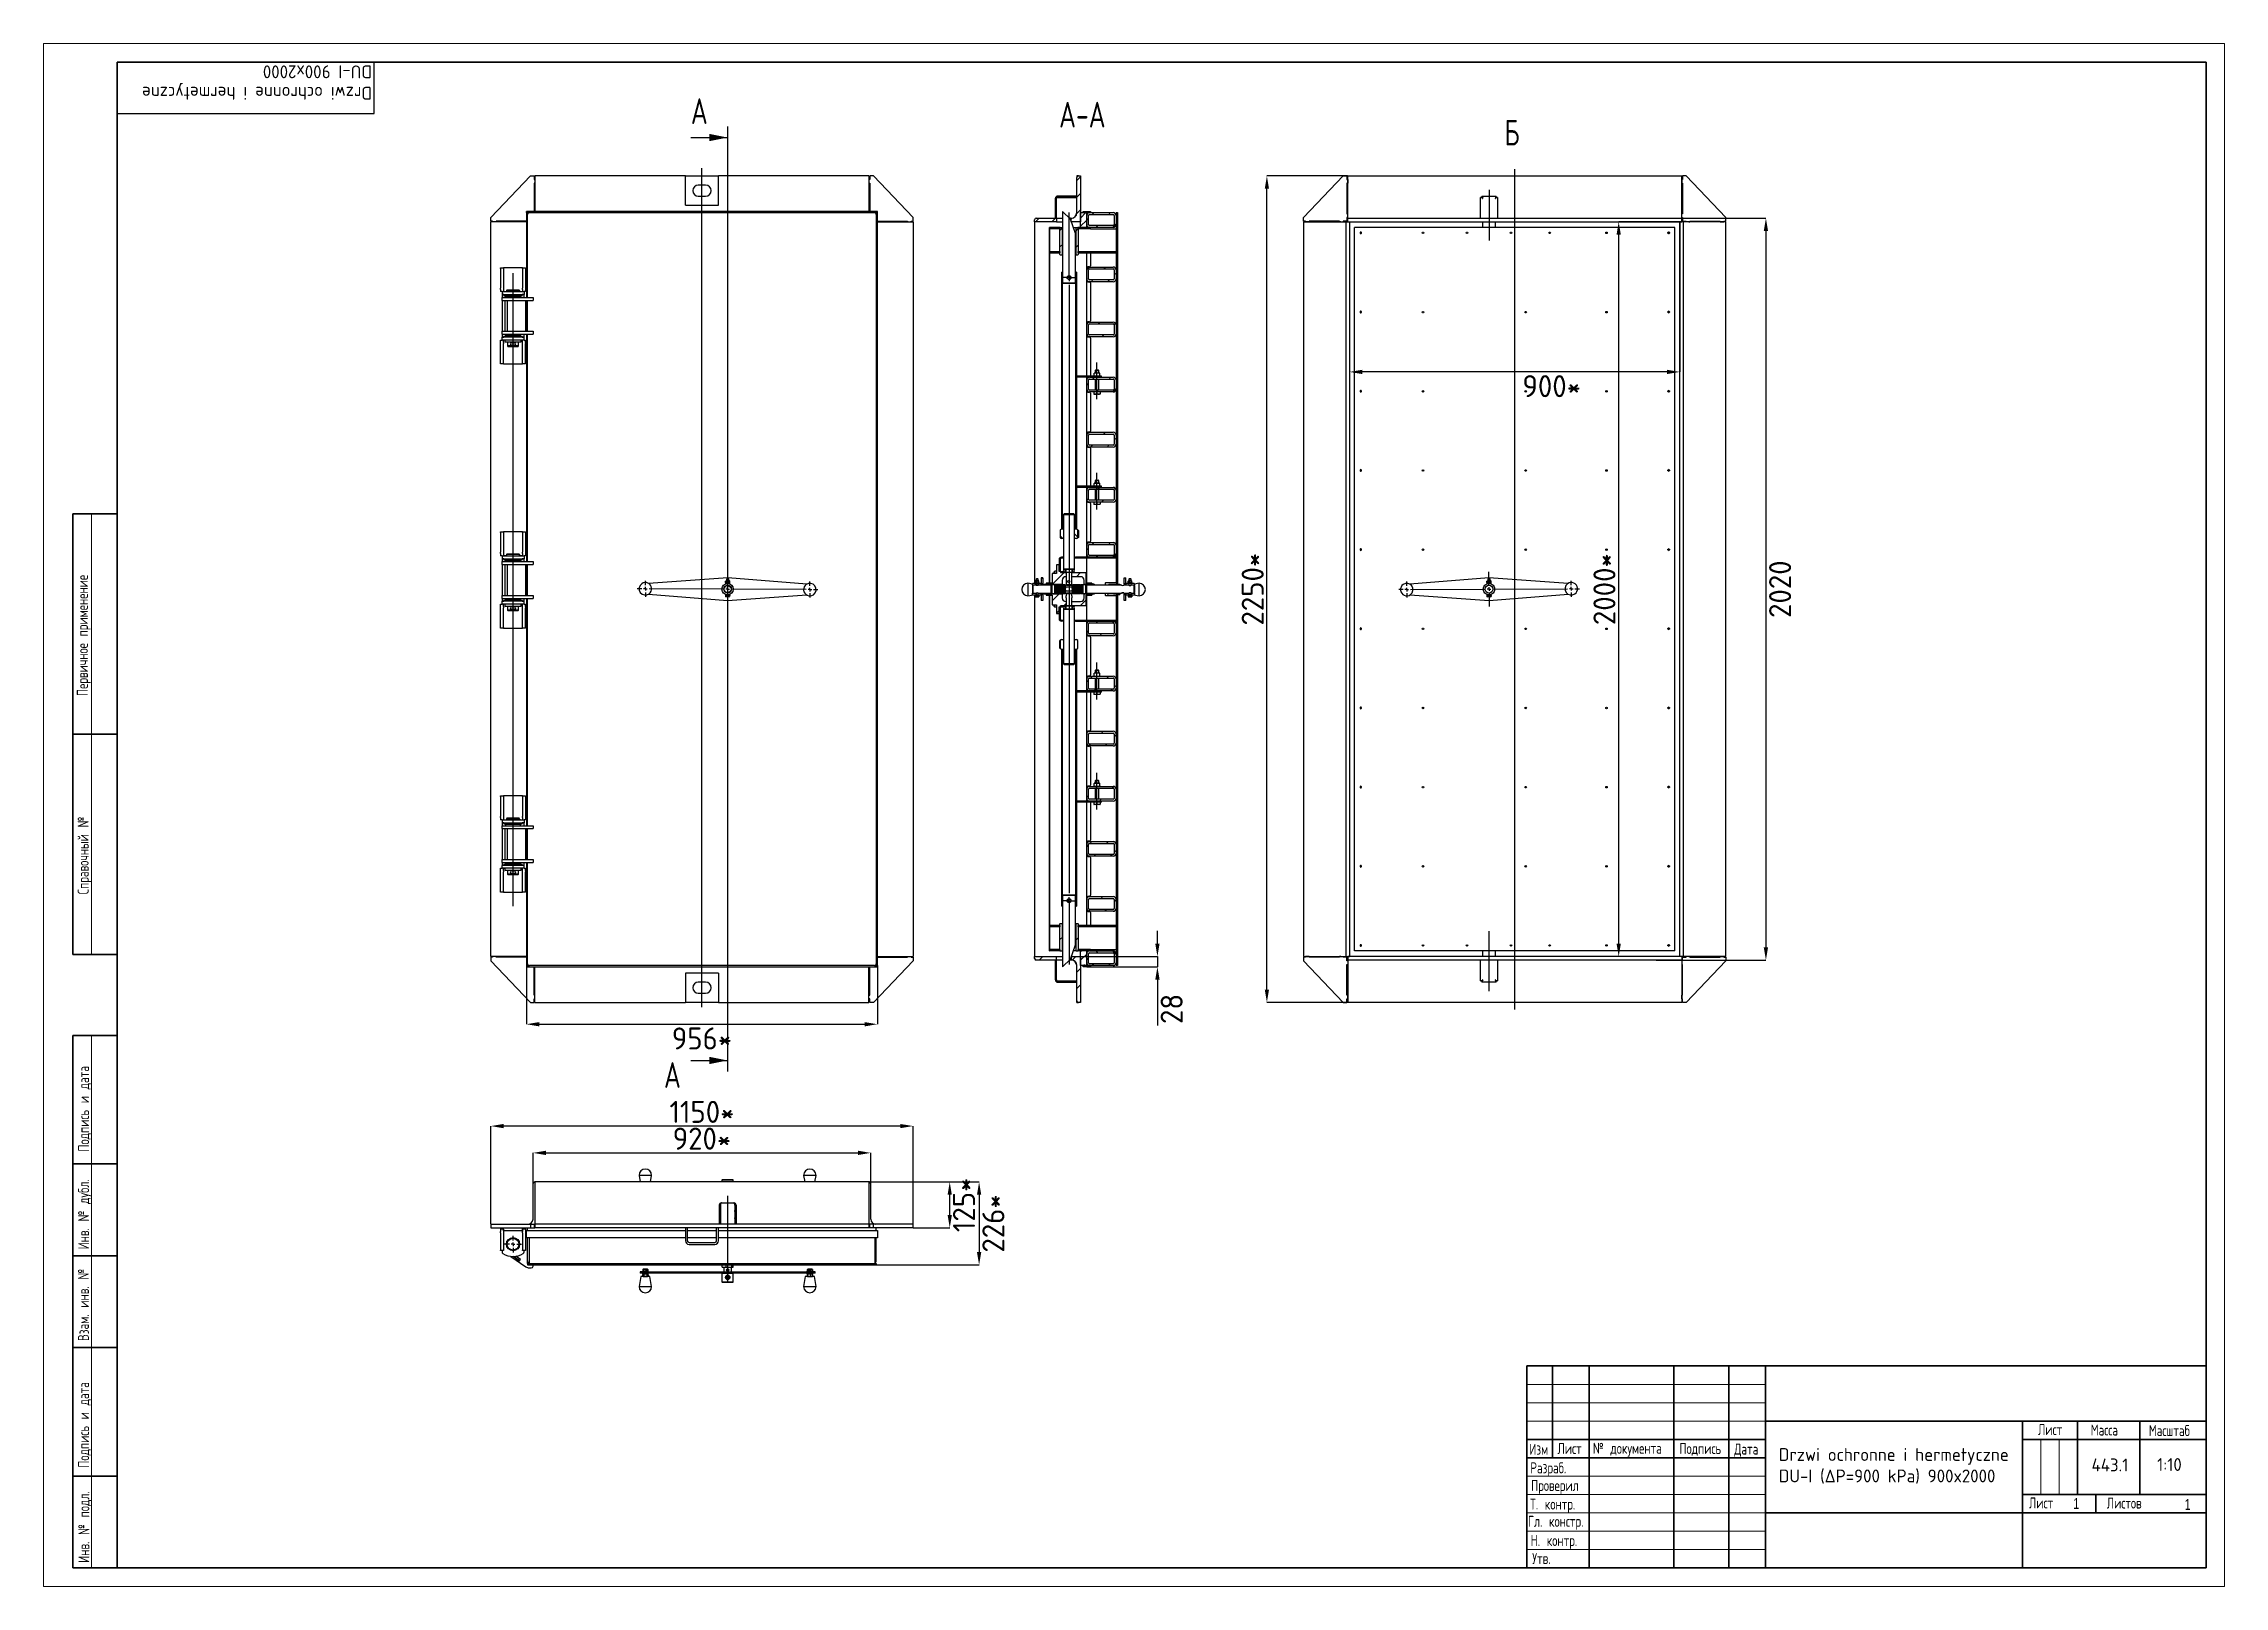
# Model space of a CAD drawing. Header units: millimetres. Extents: x 0 to 594, y 0 to 420.
import ezdxf

# ---------------------------------------------------------------- set-up
doc = ezdxf.new("R2010")
doc.units = ezdxf.units.MM
doc.header["$PDSIZE"] = -1
doc.layers.add('FORMAT', color=7, linetype='Continuous')
doc.layers.add('HIDDEN', color=30, linetype='Continuous')
doc.styles.add('GOST-2.304_Type-B', font='')
doc.styles.add('SLDTEXTSTYLE0', font='TXT', dxfattribs={"width": 0.7, "bigfont": 'bigfont'})
doc.styles.add('SLDTEXTSTYLE1', font='TXT', dxfattribs={"width": 0.7})
doc.styles.get('GOST-2.304_Type-B').set_extended_font_data('GOST Common')
doc.dimstyles.new('SLDDIMSTYLE0', dxfattribs={"dimtxt": 3.5, "dimasz": 3.5, "dimexe": 0, "dimexo": 0.0625, "dimgap": 0.875, "dimtad": 2, "dimdec": 1, "dimlfac": 10, "dimrnd": 1e-09, "dimzin": 12, "dimdsep": 46, "dimtxsty": 'SLDTEXTSTYLE1', "dimsah": 1, "dimcen": 0.09, "dimadec": 0, "dimazin": 3, "dimtfac": 1, "dimtdec": 1, "dimtmove": 0, "dimatfit": 0, "dimfxl": 1, "dimfrac": 2, "dimtolj": 1, "dimtzin": 12, "dimarcsym": 0})

msp = doc.modelspace()

# ---------------------------------------------------------------- texts
at = {"color": 7, "linetype": 'Continuous', "lineweight": 0, "char_height": 3, "attachment_point": 1, "rotation": 90, "style": 'SLDTEXTSTYLE0'}
for s, insert in [('Первичное применение', (9.066, 242.389)), ('Справочный №', (9.271, 188.4)), ('Подпись и дата', (9.403, 118.347)), ('Инв. № дубл.', (9.384, 91.754)), ('Взам. инв. №', (9.342, 66.804)), ('Подпись и дата', (9.398, 32.301)), ('Инв. № подл.', (9.455, 6.408))]:
    msp.add_mtext(s, dxfattribs=dict(at, insert=insert))
at = {"color": 7, "linetype": 'Continuous', "lineweight": 0, "char_height": 3, "attachment_point": 1}
for s, insert, style in [('Лист', (543.232, 44.186), 'SLDTEXTSTYLE0'), ('Масса', (557.584, 44.064), 'SLDTEXTSTYLE0'), ('Масштаб', (573.413, 43.909), 'SLDTEXTSTYLE0'), ('Изм', (404.675, 38.803), 'SLDTEXTSTYLE0'), ('Лист', (412.349, 39.038), 'SLDTEXTSTYLE0'), ('№ документа', (421.986, 39.093), 'SLDTEXTSTYLE0'), ('Подпись', (445.56, 39.038), 'SLDTEXTSTYLE0'), ('Дата', (460.476, 38.882), 'SLDTEXTSTYLE0'), ('Разраб.', (404.954, 33.77), 'SLDTEXTSTYLE0'), ('Т. контр.', (404.892, 23.905), 'SLDTEXTSTYLE0'), ('Проверил', (405.162, 28.97), 'SLDTEXTSTYLE0'), ('Лист', (540.774, 24.216), 'SLDTEXTSTYLE0'), ('1', (552.863, 24.062), 'SLDTEXTSTYLE1'), ('Листов', (561.962, 24.178), 'SLDTEXTSTYLE0'), ('1', (583.224, 23.811), 'SLDTEXTSTYLE1'), ('Гл. констр.', (404.296, 19.203), 'SLDTEXTSTYLE0'), ('Н. контр.', (405.033, 13.993), 'SLDTEXTSTYLE0'), ('Утв.', (405.461, 9.092), 'SLDTEXTSTYLE0')]:
    msp.add_mtext(s, dxfattribs=dict(at, insert=insert, style=style))
at = {"color": 7, "linetype": 'Continuous', "lineweight": 0, "char_height": 3.5, "width": 66.21176, "attachment_point": 1, "style": 'GOST-2.304_Type-B'}
for s, insert in [('\\pxql;Drzwi ochronne i hermetyczne^JDU-I (ΔP=900 kPa) 900x2000^J', (472.643, 37.646)), ('443.1', (557.816, 34.813)), ('1:10', (575.672, 34.918))]:
    msp.add_mtext(s, dxfattribs=dict(at, insert=insert))
at = {"layer": 'FORMAT', "insert": (89.4, 404.744), "char_height": 3.5, "width": 73.31022, "attachment_point": 1, "rotation": 180, "style": 'SLDTEXTSTYLE0'}
msp.add_mtext('{\\fGOST Common|b0|i0|c204|p34;\\W1;Drzwi ochronne i hermetyczne DU-I 900x2000}', dxfattribs=at)
at = {"layer": 'FORMAT', "char_height": 7, "style": 'SLDTEXTSTYLE0'}
for s, insert, attachment_point in [('А', (176.311, 405.121), 1), ('А-А', (282.931, 404.167), 2), ('Б', (399.954, 399.273), 2), ('А', (168.982, 142.713), 1)]:
    msp.add_mtext(s, dxfattribs=dict(at, insert=insert, attachment_point=attachment_point))

# ---------------------------------------------------------------- blocks, each defined once
blk = doc.blocks.new('_D_1')
at = {"layer": 'Defpoints', "color": 0, "transparency": 16777216}
for p in [(131.51, 168.98), (227.11, 168.98), (227.11, 153.04)]:
    blk.add_point(p, dxfattribs=at)
at = {"layer": 'FORMAT', "color": 0, "lineweight": -2, "transparency": 16777216}
for p, q in [((131.51, 168.92), (131.51, 153.04)), ((227.11, 168.92), (227.11, 153.04)), ((135.01, 153.04), (223.61, 153.04))]:
    blk.add_line(p, q, dxfattribs=at)
at = {"layer": 'FORMAT', "color": 0, "transparency": 16777216}
for points in [[(135.01, 153.62), (135.01, 152.45), (131.51, 153.04)], [(223.61, 153.62), (223.61, 152.45), (227.11, 153.04)]]:
    blk.add_solid(points, dxfattribs=at)
at = {"layer": 'FORMAT', "color": 0, "transparency": 16777216, "insert": (179.31, 152.16), "char_height": 6, "attachment_point": 2, "style": 'GOST-2.304_Type-B'}
blk.add_mtext('\\A1;956*', dxfattribs=at)
blk = doc.blocks.new('SW_CENTERMARKSYMBOL_0')
at = {"layer": 'FORMAT', "color": 0}
for p, q in [((-45.8, 0.22), (-47, 0.22)), ((-44.8, 0.21), (-45.3, 0.22)), ((-44.8, 0.21), (-44.8, 0.71)), ((-44.8, 0.21), (-44.8, -0.29)), ((-44.8, 0.21), (-44.3, 0.21)), ((-44.79, 1.21), (-44.79, 2.41)), ((-23.4, 0.11), (-43.8, 0.21)), ((-22.4, 0.11), (-22.9, 0.11)), ((-22.4, 0.11), (-22.4, 0.61)), ((-22.4, 0.11), (-22.4, -0.39)), ((-22.4, 0.11), (-21.9, 0.1)), ((-22.39, 1.11), (-22.38, 4.39)), ((-1, 0), (-21.4, 0.1)), ((0, 0), (-0.5, 0)), ((0, 1), (0.01, 2.2)), ((0, 0), (0, 0.5)), ((0, 0), (0, -0.5)), ((0, 0), (0.5, 0)), ((-44.8, -0.79), (-44.81, -1.99)), ((-22.4, -0.89), (-22.42, -4.1)), ((0, -1), (-0.01, -2.2)), ((1, 0), (2.2, -0.01))]:
    blk.add_line(p, q, dxfattribs=at)
blk = doc.blocks.new('_D_8')
at = {"layer": 'Defpoints', "color": 0, "transparency": 16777216}
for p in [(224.81, 110.1), (246.81, 110.1), (236.81, 97.6)]:
    blk.add_point(p, dxfattribs=at)
at = {"layer": 'FORMAT', "color": 0, "lineweight": -2, "transparency": 16777216}
for p, q in [((224.87, 110.1), (246.81, 110.1)), ((246.81, 101.1), (246.81, 106.6)), ((236.87, 97.6), (246.81, 97.6))]:
    blk.add_line(p, q, dxfattribs=at)
at = {"layer": 'FORMAT', "color": 0, "transparency": 16777216}
for points in [[(246.23, 106.6), (247.39, 106.6), (246.81, 110.1)], [(246.23, 101.1), (247.39, 101.1), (246.81, 97.6)]]:
    blk.add_solid(points, dxfattribs=at)
at = {"layer": 'FORMAT', "color": 0, "transparency": 16777216, "insert": (247.69, 103.85), "char_height": 6, "attachment_point": 2, "rotation": 90, "style": 'GOST-2.304_Type-B'}
blk.add_mtext('\\A1;125*', dxfattribs=at)
blk = doc.blocks.new('_D_9')
at = {"layer": 'Defpoints', "color": 0, "transparency": 16777216}
for p in [(224.81, 110.1), (226.81, 87.5), (254.81, 87.5)]:
    blk.add_point(p, dxfattribs=at)
at = {"layer": 'FORMAT', "color": 0, "lineweight": -2, "transparency": 16777216}
for p, q in [((224.87, 110.1), (254.81, 110.1)), ((254.81, 106.6), (254.81, 91)), ((226.87, 87.5), (254.81, 87.5))]:
    blk.add_line(p, q, dxfattribs=at)
at = {"layer": 'FORMAT', "color": 0, "transparency": 16777216}
for points in [[(254.23, 106.6), (255.39, 106.6), (254.81, 110.1)], [(254.23, 91), (255.39, 91), (254.81, 87.5)]]:
    blk.add_solid(points, dxfattribs=at)
at = {"layer": 'FORMAT', "color": 0, "transparency": 16777216, "insert": (255.69, 98.8), "char_height": 6, "attachment_point": 2, "rotation": 90, "style": 'GOST-2.304_Type-B'}
blk.add_mtext('\\A1;226*', dxfattribs=at)
blk = doc.blocks.new('_D_10')
at = {"layer": 'Defpoints', "color": 0, "transparency": 16777216}
for p in [(225.31, 118.01), (133.31, 109.64), (225.31, 109.64)]:
    blk.add_point(p, dxfattribs=at)
at = {"layer": 'FORMAT', "color": 0, "lineweight": -2, "transparency": 16777216}
for p, q in [((133.31, 109.71), (133.31, 118.01)), ((136.81, 118.01), (221.81, 118.01)), ((225.31, 109.71), (225.31, 118.01))]:
    blk.add_line(p, q, dxfattribs=at)
at = {"layer": 'FORMAT', "color": 0, "transparency": 16777216}
for points in [[(136.81, 118.6), (136.81, 117.43), (133.31, 118.01)], [(221.81, 118.6), (221.81, 117.43), (225.31, 118.01)]]:
    blk.add_solid(points, dxfattribs=at)
at = {"layer": 'FORMAT', "color": 0, "transparency": 16777216, "insert": (179.31, 124.89), "char_height": 6, "attachment_point": 2, "style": 'GOST-2.304_Type-B'}
blk.add_mtext('\\A1;920*', dxfattribs=at)
blk = doc.blocks.new('_D_11')
at = {"layer": 'Defpoints', "color": 0, "transparency": 16777216}
for p in [(121.81, 125.31), (121.81, 98.6), (236.81, 98.6)]:
    blk.add_point(p, dxfattribs=at)
at = {"layer": 'FORMAT', "color": 0, "lineweight": -2, "transparency": 16777216}
for p, q in [((121.81, 98.67), (121.81, 125.31)), ((233.31, 125.31), (125.31, 125.31)), ((236.81, 98.67), (236.81, 125.31))]:
    blk.add_line(p, q, dxfattribs=at)
at = {"layer": 'FORMAT', "color": 0, "transparency": 16777216}
for points in [[(125.31, 125.89), (125.31, 124.73), (121.81, 125.31)], [(233.31, 125.89), (233.31, 124.73), (236.81, 125.31)]]:
    blk.add_solid(points, dxfattribs=at)
at = {"layer": 'FORMAT', "color": 0, "transparency": 16777216, "insert": (179.31, 132.18), "char_height": 6, "attachment_point": 2, "style": 'GOST-2.304_Type-B'}
blk.add_mtext('\\A1;1150*', dxfattribs=at)
blk = doc.blocks.new('SW_CENTERMARKSYMBOL_1')
at = {"layer": 'FORMAT', "color": 0}
for p, q in [((-1, 0), (-2.3, 0)), ((0, 0), (-0.5, 0)), ((0, 1), (0, 2.3)), ((0, 0), (0, 0.5)), ((0, 0), (0, -0.5)), ((0, 0), (0.5, 0)), ((1, 0), (2.3, 0)), ((0, -1), (0, -2.3))]:
    blk.add_line(p, q, dxfattribs=at)
blk = doc.blocks.new('SW_HATCH_0')
at = {"color": 0, "linetype": 'Continuous', "lineweight": 18}
for p, q in [((7.77, 207.7), (7.47, 208)), ((10.2, 212.25), (11.2, 213.25)), ((10.2, 207.76), (11.2, 208.76)), ((-1.06, 201), (-0.06, 202)), ((3.43, 201), (4.43, 202)), ((4.7, 206.28), (4.4, 206.58)), ((4.49, 202), (4.4, 202.09)), ((8.7, 201.77), (8.93, 202.01)), ((10.19, 203.27), (11.2, 204.27)), ((11.2, 202.03), (12.67, 203.5)), ((11.97, 203.5), (11.9, 203.57)), ((12.9, 201.48), (13.4, 201.98)), ((14.41, 203), (14.91, 203.5)), ((18.9, 203), (19.4, 203.5)), ((21.3, 203.15), (20.95, 203.5)), ((2.9, 199.1), (2.8, 199.2)), ((2.9, 199.1), (2.9, 199.1)), ((5.6, 198.67), (6.29, 199.36)), ((9.91, 198.49), (10.6, 199.18)), ((11.2, 199.78), (12.9, 201.48)), ((11.88, 199.1), (11.48, 199.5)), ((15.4, 199.5), (15.9, 200)), ((19.89, 199.5), (20.9, 200.5)), ((21.3, 198.66), (20.9, 199.06)), ((2.9, 194.61), (2.8, 194.71)), ((2.9, 190.12), (2.8, 190.22)), ((4.01, 192.6), (4.31, 192.9)), ((5.6, 194.18), (6.29, 194.87)), ((9.91, 194), (10.6, 194.69)), ((12.99, 192.6), (13.29, 192.9)), ((17.49, 192.6), (17.79, 192.9)), ((21.3, 194.17), (20.9, 194.57)), ((21.3, 189.68), (20.9, 190.08)), ((2.9, 185.63), (2.8, 185.73)), ((6.1, 185.7), (6.3, 185.9)), ((9.9, 185.01), (10.1, 185.21)), ((12.9, 188.02), (13.58, 188.7)), ((14.08, 184.7), (14.58, 185.2)), ((17.58, 188.2), (18.08, 188.7)), ((18.57, 184.7), (19.07, 185.2)), ((20.4, 186.53), (20.9, 187.03)), ((21.3, 185.19), (20.9, 185.59)), ((2.9, 181.14), (2.8, 181.24)), ((6.1, 181.21), (6.3, 181.41)), ((9.9, 180.52), (10.1, 180.72)), ((21.3, 180.7), (20.9, 181.1)), ((2.9, 176.65), (2.8, 176.75)), ((2.9, 172.16), (2.8, 172.26)), ((6.1, 176.72), (6.3, 176.92)), ((6.1, 172.23), (6.3, 172.43)), ((9.9, 176.03), (10.1, 176.23)), ((16.05, 173.2), (16.55, 173.7)), ((20.38, 173.04), (20.74, 173.41)), ((21.3, 176.21), (20.9, 176.61)), ((2.9, 167.67), (2.8, 167.77)), ((6.1, 167.74), (6.3, 167.94)), ((9.9, 171.54), (10.1, 171.74)), ((9.9, 167.05), (10.1, 167.25)), ((12.97, 170.13), (13.4, 170.55)), ((17.04, 169.7), (17.54, 170.2)), ((21.3, 171.72), (20.9, 172.12)), ((21.3, 167.23), (20.9, 167.63)), ((2.9, 163.18), (2.8, 163.28)), ((6.1, 163.25), (6.3, 163.45)), ((9.9, 162.56), (10.1, 162.76)), ((21.3, 162.74), (20.9, 163.14)), ((2.9, 158.69), (2.8, 158.79)), ((6.1, 158.76), (6.3, 158.96)), ((6.1, 154.27), (6.3, 154.47)), ((9.9, 158.07), (10.1, 158.27)), ((11.87, 158.7), (11.57, 159)), ((12.9, 156.58), (13.4, 157.08)), ((14.52, 158.2), (15.02, 158.7)), ((15.51, 154.7), (16.01, 155.2)), ((16.36, 158.7), (16.06, 159)), ((19.01, 158.2), (19.51, 158.7)), ((20, 154.7), (20.9, 155.6)), ((21.3, 158.25), (20.9, 158.65)), ((2.9, 154.2), (2.8, 154.3)), ((2.9, 149.71), (2.8, 149.81)), ((6.1, 149.78), (6.3, 149.98)), ((9.9, 153.58), (10.1, 153.78)), ((9.9, 149.09), (10.1, 149.29)), ((21.3, 153.76), (20.9, 154.16)), ((21.3, 149.27), (20.9, 149.67)), ((2.9, 145.22), (2.8, 145.32)), ((9.9, 144.6), (10.1, 144.8)), ((12.92, 143.13), (13.46, 143.68)), ((17.48, 143.2), (17.98, 143.7)), ((21.3, 144.78), (20.9, 145.18)), ((2.9, 140.73), (2.8, 140.83)), ((6.1, 140.8), (6.3, 141)), ((9.9, 140.11), (10.1, 140.31)), ((13.98, 139.7), (14.48, 140.2)), ((18.47, 139.7), (18.97, 140.2)), ((20.4, 141.63), (20.9, 142.13)), ((21.3, 140.29), (20.9, 140.69)), ((2.9, 136.24), (2.8, 136.34)), ((2.9, 131.75), (2.8, 131.85)), ((6.1, 136.31), (6.3, 136.51)), ((6.1, 131.82), (6.3, 132.02)), ((9.9, 135.62), (10.1, 135.82)), ((9.9, 131.13), (10.1, 131.33)), ((21.3, 135.8), (20.9, 136.2)), ((21.3, 131.31), (20.9, 131.71)), ((2.9, 127.26), (2.8, 127.36)), ((6.1, 127.33), (6.3, 127.53)), ((9.9, 126.64), (10.1, 126.84)), ((10.44, 128.7), (10.14, 129)), ((12.94, 125.2), (13.4, 125.65)), ((14.93, 128.7), (14.63, 129)), ((15.95, 128.2), (16.45, 128.7)), ((16.94, 124.7), (17.44, 125.2)), ((20.34, 128.11), (20.7, 128.46)), ((21.3, 126.82), (20.9, 127.22)), ((2.9, 122.77), (2.8, 122.87)), ((6.1, 122.84), (6.3, 123.04)), ((9.9, 122.15), (10.1, 122.35)), ((21.3, 122.33), (20.9, 122.73)), ((2.9, 118.28), (2.8, 118.38)), ((2.9, 113.79), (2.8, 113.89)), ((6.43, 114.75), (5.69, 115.48)), ((6.1, 118.35), (6.3, 118.55)), ((10.5, 115.17), (9.6, 116.07)), ((9.9, 117.66), (10.1, 117.86)), ((14.42, 113.2), (14.92, 113.7)), ((18.91, 113.2), (19.41, 113.7)), ((21.3, 117.84), (20.9, 118.24)), ((21.3, 113.35), (20.9, 113.75)), ((2.9, 109.3), (2.8, 109.4)), ((11.78, 109.4), (11.48, 109.7)), ((12.9, 111.68), (13.4, 112.18)), ((15.41, 109.7), (15.91, 110.2)), ((16.27, 109.4), (15.97, 109.7)), ((19.9, 109.7), (20.9, 110.7)), ((20.76, 109.4), (20.46, 109.7)), ((21.3, 108.86), (20.9, 109.26)), ((0.55, 103.82), (0.81, 104.08)), ((0.95, 102.27), (0.82, 102.4)), ((2.9, 104.81), (2.8, 104.91)), ((3.48, 102.27), (6.75, 105.53)), ((6.67, 105.53), (6.6, 105.6)), ((10.1, 104.39), (11.24, 105.53)), ((12.46, 102.27), (12.85, 102.65)), ((14.57, 102.12), (14.34, 102.35)), ((21.3, 104.37), (20.9, 104.77)), ((23.15, 103.97), (23.26, 104.08)), ((23.61, 102.06), (23.27, 102.4)), ((-0.9, 99.63), (-1.22, 99.95)), ((0.55, 99.33), (0.81, 99.59)), ((2.9, 95.83), (2.8, 95.93)), ((3.5, 97.79), (5.44, 99.74)), ((4.7, 94.5), (5.4, 95.2)), ((6.67, 96.47), (7.3, 97.1)), ((11.16, 96.47), (12.74, 98.05)), ((14.04, 99.35), (14.34, 99.65)), ((18.38, 99.2), (18.95, 99.78)), ((21.3, 95.39), (20.9, 95.79)), ((21.58, 99.6), (21.28, 99.9)), ((23.15, 99.48), (23.26, 99.59)), ((25.95, 99.72), (25.72, 99.95)), ((2.9, 91.34), (2.8, 91.44)), ((10.92, 92.3), (10.62, 92.6)), ((12.9, 89.23), (13.4, 89.73)), ((15.41, 92.3), (15.11, 92.6)), ((15.47, 91.8), (15.97, 92.3)), ((19.9, 92.3), (19.6, 92.6)), ((19.96, 91.8), (20.41, 92.25)), ((21.3, 90.9), (20.9, 91.3)), ((2.9, 86.85), (2.8, 86.95)), ((16.46, 88.3), (16.96, 88.8)), ((21.3, 86.41), (20.9, 86.81)), ((2.9, 82.36), (2.8, 82.46)), ((2.9, 77.87), (2.8, 77.97)), ((6.1, 82.43), (6.3, 82.63)), ((6.1, 77.94), (6.3, 78.14)), ((9.9, 81.74), (10.1, 81.94)), ((9.9, 77.25), (10.1, 77.45)), ((13.94, 76.8), (14.44, 77.3)), ((18.43, 76.8), (18.93, 77.3)), ((21.3, 81.92), (20.9, 82.32)), ((21.3, 77.43), (20.9, 77.83)), ((2.9, 73.38), (2.8, 73.48)), ((6.1, 73.45), (6.3, 73.65)), ((9.9, 72.76), (10.1, 72.96)), ((12.26, 73), (11.96, 73.3)), ((12.9, 75.76), (13.4, 76.26)), ((14.93, 73.3), (15.43, 73.8)), ((16.75, 73), (16.45, 73.3)), ((19.42, 73.3), (19.92, 73.8)), ((20.4, 74.28), (20.9, 74.78)), ((21.3, 72.94), (20.9, 73.34)), ((2.9, 68.89), (2.8, 68.99)), ((6.1, 68.96), (6.3, 69.16)), ((9.9, 68.27), (10.1, 68.47)), ((21.3, 68.45), (20.9, 68.85)), ((2.9, 64.4), (2.8, 64.5)), ((2.9, 59.91), (2.8, 60.01)), ((6.1, 64.47), (6.3, 64.67)), ((6.1, 59.98), (6.3, 60.18)), ((9.9, 63.78), (10.1, 63.98)), ((9.9, 59.29), (10.1, 59.49)), ((16.9, 61.8), (17.4, 62.3)), ((20.4, 60.81), (20.9, 61.31)), ((21.3, 63.96), (20.9, 64.36)), ((21.3, 59.47), (20.9, 59.87)), ((2.9, 55.42), (2.8, 55.52)), ((6.1, 55.49), (6.3, 55.69)), ((9.9, 54.8), (10.1, 55)), ((13.43, 58.33), (13.9, 58.8)), ((17.89, 58.3), (18.39, 58.8)), ((21.3, 54.98), (20.9, 55.38)), ((2.9, 50.93), (2.8, 51.03)), ((6.1, 51), (6.3, 51.2)), ((9.9, 50.31), (10.1, 50.51)), ((21.3, 50.49), (20.9, 50.89)), ((2.9, 46.44), (2.8, 46.54)), ((2.9, 41.95), (2.8, 42.05)), ((6.1, 46.51), (6.3, 46.71)), ((6.1, 42.02), (6.3, 42.22)), ((9.9, 45.82), (10.1, 46.02)), ((10.83, 43), (10.53, 43.3)), ((12.9, 44.33), (13.4, 44.83)), ((15.32, 43), (15.02, 43.3)), ((15.37, 46.8), (15.87, 47.3)), ((16.36, 43.3), (16.86, 43.8)), ((19.86, 46.8), (20.34, 47.28)), ((21.3, 46), (20.9, 46.4)), ((21.3, 41.51), (20.9, 41.91)), ((2.9, 37.46), (2.8, 37.56)), ((6.1, 37.53), (6.3, 37.73)), ((9.9, 41.33), (10.1, 41.53)), ((9.9, 36.84), (10.1, 37.04)), ((21.3, 37.02), (20.9, 37.42)), ((2.9, 32.97), (2.8, 33.07)), ((6.1, 33.04), (6.3, 33.24)), ((9.9, 32.35), (10.1, 32.55)), ((12.9, 30.86), (13.4, 31.36)), ((13.84, 31.8), (14.34, 32.3)), ((18.33, 31.8), (18.83, 32.3)), ((20.4, 29.38), (20.9, 29.88)), ((21.3, 32.53), (20.9, 32.93)), ((2.9, 28.48), (2.8, 28.58)), ((2.9, 23.99), (2.8, 24.09)), ((6.1, 28.55), (6.3, 28.75)), ((6.1, 24.06), (6.3, 24.26)), ((9.9, 27.86), (10.1, 28.06)), ((14.83, 28.3), (15.33, 28.8)), ((19.32, 28.3), (19.82, 28.8)), ((21.3, 28.04), (20.9, 28.44)), ((21.3, 23.55), (20.9, 23.95)), ((2.9, 19.5), (2.8, 19.6)), ((6.1, 19.57), (6.3, 19.77)), ((9.9, 23.37), (10.1, 23.57)), ((9.9, 18.88), (10.1, 19.08)), ((21.3, 19.06), (20.9, 19.46)), ((2.9, 15.01), (2.8, 15.11)), ((6.1, 15.08), (6.3, 15.28)), ((13.36, 13.36), (13.8, 13.8)), ((16.8, 16.8), (17.3, 17.3)), ((17.79, 13.3), (18.29, 13.8)), ((20.4, 15.91), (20.9, 16.41)), ((21.3, 14.57), (20.9, 14.97)), ((2.9, 10.52), (2.8, 10.62)), ((2.9, 6.03), (2.8, 6.13)), ((4.61, 9.1), (4.91, 9.4)), ((5.6, 5.6), (6.29, 6.29)), ((9.91, 5.42), (10.6, 6.11)), ((13.59, 9.1), (13.89, 9.4)), ((18.08, 9.1), (18.38, 9.4)), ((21.3, 10.08), (20.9, 10.48)), ((21.3, 5.59), (20.9, 5.99)), ((0, 0), (1, 1)), ((2.9, 2.9), (2.9, 2.9)), ((4.49, 0), (4.7, 0.21)), ((8.97, -0.01), (9.98, 1)), ((11.2, 2.22), (11.48, 2.5)), ((11.2, -0.03), (12.9, 1.67)), ((11.48, 2.5), (11.88, 2.9)), ((13.4, 0.02), (12.9, 0.52)), ((15.9, 2), (15.4, 2.5)), ((20.9, 1.5), (19.89, 2.5)), ((21.3, 1.1), (20.9, 1.5)), ((4.7, -4.75), (4.4, -4.45)), ((4.7, -0.26), (4.43, 0)), ((5.94, -6), (5.64, -5.7)), ((10.2, -5.76), (10.13, -5.7)), ((10.2, -3.27), (11.2, -2.27)), ((11.9, -1.57), (11.97, -1.5)), ((11.97, -1.5), (12.26, -1.21)), ((14.91, -1.5), (14.41, -1)), ((19.4, -1.5), (18.9, -1)), ((10.2, -7.76), (11.2, -6.76)), ((10.95, -11.5), (11.2, -11.25))]:
    blk.add_line(p, q, dxfattribs=at)
blk = doc.blocks.new('SW_CENTERMARKSYMBOL_2')
at = {"layer": 'FORMAT', "color": 0}
for p, q in [((0, 1), (0, 17.72)), ((-1, 0), (-1.53, 0)), ((0, 0), (-1, 0)), ((0, 0), (0, 1)), ((0, 0), (1, 0)), ((0, 0), (0, -1)), ((1, 0), (1.53, 0)), ((0, -2), (0, -167.62)), ((-1, -169.62), (-1.53, -169.62)), ((0, -169.62), (-1, -169.62)), ((0, -169.62), (0, -168.62)), ((0, -169.62), (1, -169.62)), ((0, -169.62), (0, -170.62)), ((0, -170.62), (0, -187.01)), ((1, -169.62), (1.53, -169.62))]:
    blk.add_line(p, q, dxfattribs=at)
blk = doc.blocks.new('_D_13')
at = {"layer": 'Defpoints', "color": 0, "transparency": 16777216}
for p in [(429.02, 371.48), (446.2, 371.48), (446.2, 171.48)]:
    blk.add_point(p, dxfattribs=at)
at = {"layer": 'FORMAT', "color": 0, "lineweight": -2, "transparency": 16777216}
for p, q in [((446.14, 371.48), (429.02, 371.48)), ((429.02, 174.98), (429.02, 367.98)), ((446.14, 171.48), (429.02, 171.48))]:
    blk.add_line(p, q, dxfattribs=at)
at = {"layer": 'FORMAT', "color": 0, "transparency": 16777216}
for points in [[(428.44, 367.98), (429.6, 367.98), (429.02, 371.48)], [(428.44, 174.98), (429.6, 174.98), (429.02, 171.48)]]:
    blk.add_solid(points, dxfattribs=at)
at = {"layer": 'FORMAT', "color": 0, "transparency": 16777216, "insert": (422.14, 271.48), "char_height": 6, "attachment_point": 2, "rotation": 90, "style": 'GOST-2.304_Type-B'}
blk.add_mtext('\\A1;2000*', dxfattribs=at)
blk = doc.blocks.new('_D_14')
at = {"layer": 'Defpoints', "color": 0, "transparency": 16777216}
for p in [(355.7, 371.48), (445.7, 371.48), (355.7, 330.63)]:
    blk.add_point(p, dxfattribs=at)
at = {"layer": 'FORMAT', "color": 0, "lineweight": -2, "transparency": 16777216}
for p, q in [((355.7, 371.42), (355.7, 330.63)), ((445.7, 371.42), (445.7, 330.63)), ((442.2, 330.63), (359.2, 330.63))]:
    blk.add_line(p, q, dxfattribs=at)
at = {"layer": 'FORMAT', "color": 0, "transparency": 16777216}
for points in [[(359.2, 331.21), (359.2, 330.05), (355.7, 330.63)], [(442.2, 331.21), (442.2, 330.05), (445.7, 330.63)]]:
    blk.add_solid(points, dxfattribs=at)
at = {"layer": 'FORMAT', "color": 0, "transparency": 16777216, "insert": (410.77, 329.75), "char_height": 6, "attachment_point": 2, "style": 'GOST-2.304_Type-B'}
blk.add_mtext('\\A1;900*', dxfattribs=at)
blk = doc.blocks.new('_D_19')
at = {"layer": 'Defpoints', "color": 0, "transparency": 16777216}
for p in [(333.2, 383.98), (355.2, 383.98), (355.2, 158.98)]:
    blk.add_point(p, dxfattribs=at)
at = {"layer": 'FORMAT', "color": 0, "lineweight": -2, "transparency": 16777216}
for p, q in [((355.14, 383.98), (333.2, 383.98)), ((333.2, 162.48), (333.2, 380.48)), ((355.14, 158.98), (333.2, 158.98))]:
    blk.add_line(p, q, dxfattribs=at)
at = {"layer": 'FORMAT', "color": 0, "transparency": 16777216}
for points in [[(332.62, 380.48), (333.78, 380.48), (333.2, 383.98)], [(332.62, 162.48), (333.78, 162.48), (333.2, 158.98)]]:
    blk.add_solid(points, dxfattribs=at)
at = {"layer": 'FORMAT', "color": 0, "transparency": 16777216, "insert": (326.33, 271.48), "char_height": 6, "attachment_point": 2, "rotation": 90, "style": 'GOST-2.304_Type-B'}
blk.add_mtext('\\A1;2250*', dxfattribs=at)
blk = doc.blocks.new('SW_CENTERMARKSYMBOL_3')
at = {"layer": 'FORMAT', "color": 0}
for p, q in [((0, 0), (-0.5, 0)), ((0, 1), (-0.01, 2.2)), ((0, 0), (0, 0.5)), ((0, 0), (0, -0.5)), ((0, 0), (0.5, 0)), ((1, 0), (21.4, 0.1)), ((22.4, 0.11), (21.9, 0.1)), ((22.39, 1.11), (22.38, 4.86)), ((22.4, 0.11), (22.4, 0.61)), ((22.4, 0.11), (22.4, -0.39)), ((22.4, 0.11), (22.9, 0.11)), ((23.4, 0.11), (43.8, 0.21)), ((44.8, 0.21), (44.3, 0.21)), ((44.79, 1.21), (44.79, 2.41)), ((44.8, 0.21), (44.8, 0.71)), ((44.8, 0.21), (45.3, 0.22)), ((44.8, 0.21), (44.8, -0.29)), ((45.8, 0.22), (47, 0.22)), ((-1, 0), (-2.2, -0.01)), ((0, -1), (0.01, -2.2)), ((22.4, -0.89), (22.42, -4.64)), ((44.8, -0.79), (44.81, -1.99))]:
    blk.add_line(p, q, dxfattribs=at)
blk = doc.blocks.new('*D54')
at = {"layer": 'Defpoints', "color": 0, "transparency": 16777216}
for p in [(443.82, 372.48), (439.13, 170.48), (469.12, 170.48)]:
    blk.add_point(p, dxfattribs=at)
at = {"layer": 'FORMAT', "color": 0, "lineweight": -2, "transparency": 16777216}
for p, q in [((443.88, 372.48), (469.12, 372.48)), ((469.12, 368.98), (469.12, 173.98)), ((439.19, 170.48), (469.12, 170.48))]:
    blk.add_line(p, q, dxfattribs=at)
at = {"layer": 'FORMAT', "color": 0, "transparency": 16777216}
for points in [[(468.53, 368.98), (469.7, 368.98), (469.12, 372.48)], [(468.53, 173.98), (469.7, 173.98), (469.12, 170.48)]]:
    blk.add_solid(points, dxfattribs=at)
at = {"layer": 'FORMAT', "color": 0, "transparency": 16777216, "insert": (472.99, 271.48), "char_height": 6, "attachment_point": 5, "rotation": 90, "style": 'GOST-2.304_Type-B'}
blk.add_mtext('\\A1;2020', dxfattribs=at)
blk = doc.blocks.new('*D55')
at = {"layer": 'Defpoints', "color": 0, "transparency": 16777216}
for p in [(281.97, 171.48), (284.11, 168.68), (303.38, 168.68)]:
    blk.add_point(p, dxfattribs=at)
at = {"layer": 'FORMAT', "color": 0, "lineweight": -2, "transparency": 16777216}
for p, q in [((303.38, 174.98), (303.38, 178.48)), ((282.04, 171.48), (303.38, 171.48)), ((284.17, 168.68), (303.38, 168.68)), ((303.38, 171.48), (303.38, 168.68)), ((303.38, 165.18), (303.38, 152.73))]:
    blk.add_line(p, q, dxfattribs=at)
at = {"layer": 'FORMAT', "color": 0, "transparency": 16777216}
for points in [[(302.8, 174.98), (303.97, 174.98), (303.38, 171.48)], [(302.8, 165.18), (303.97, 165.18), (303.38, 168.68)]]:
    blk.add_solid(points, dxfattribs=at)
at = {"layer": 'FORMAT', "color": 0, "transparency": 16777216, "insert": (307.26, 157.21), "char_height": 6, "attachment_point": 5, "rotation": 90, "style": 'GOST-2.304_Type-B'}
blk.add_mtext('\\A1;28', dxfattribs=at)

# ---------------------------------------------------------------- dimensions: what is measured, and where the dimension line sits
at = {"layer": 'FORMAT'}
for base, p1, p2, angle, picture, middle in [((333.201, 383.985), (355.201, 158.985), (355.201, 383.985), 90, '_D_19', (333.201, 271.485)), ((429.019, 371.485), (446.201, 171.485), (446.201, 371.485), 90, '_D_13', (429.019, 271.485)), ((121.811, 125.309), (236.811, 98.605), (121.811, 98.605), 0, '_D_11', (179.311, 125.309)), ((246.811, 110.105), (236.811, 97.605), (224.811, 110.105), 90, '_D_8', (246.811, 103.855)), ((254.811, 87.505), (224.811, 110.105), (226.811, 87.505), 90, '_D_9', (254.811, 98.805))]:
    dim = msp.add_linear_dim(base=base, p1=p1, p2=p2, angle=angle, text='<>*', dimstyle='SLDDIMSTYLE0', override={"dimtxt": 6, "dimtxsty": 'GOST-2.304_Type-B'}, dxfattribs=at)
    dim.commit()
    dim.dimension.update_dxf_attribs({"geometry": picture, "text_midpoint": middle, "dimtype": 160})
for base, p1, p2, picture, middle in [((355.701, 330.629), (445.701, 371.485), (355.701, 371.485), '_D_14', (410.767, 330.629)), ((227.111, 153.035), (131.511, 168.985), (227.111, 168.985), '_D_1', (179.311, 153.035)), ((225.311, 118.014), (133.311, 109.645), (225.311, 109.645), '_D_10', (179.311, 118.014))]:
    dim = msp.add_linear_dim(base=base, p1=p1, p2=p2, text='<>*', dimstyle='SLDDIMSTYLE0', override={"dimtxt": 6, "dimtxsty": 'GOST-2.304_Type-B'}, dxfattribs=at)
    dim.commit()
    dim.dimension.update_dxf_attribs({"geometry": picture, "text_midpoint": middle, "dimtype": 160})
for base, p1, p2, picture, middle in [((469.115, 170.485), (443.817, 372.485), (439.131, 170.485), '*D54', (472.99, 271.485)), ((303.384, 168.685), (281.973, 171.485), (284.109, 168.685), '*D55', (307.259, 157.21))]:
    dim = msp.add_linear_dim(base=base, p1=p1, p2=p2, angle=90, dimstyle='SLDDIMSTYLE0', override={"dimtxt": 6, "dimtxsty": 'GOST-2.304_Type-B'}, dxfattribs=at)
    dim.commit()
    dim.dimension.update_dxf_attribs({"geometry": picture, "text_midpoint": middle})

# ---------------------------------------------------------------- linework, layer by layer
at = {"color": 7, "linetype": 'Continuous', "lineweight": 35}
for p, q in [((20, 415), (589, 415)), ((20, 415), (20, 5)), ((589, 415), (589, 5)), ((8, 172), (8, 292)), ((8, 292), (20, 292)), ((8, 232), (20, 232)), ((20, 172), (8, 172)), ((8, 5), (8, 150)), ((8, 150), (20, 150)), ((8, 115), (20, 115)), ((8, 90), (20, 90)), ((8, 65), (20, 65)), ((404, 5), (404, 60)), ((404, 60), (589, 60)), ((411, 60), (411, 35)), ((421, 60), (421, 5)), ((444, 60), (444, 5)), ((459, 60), (459, 5)), ((469, 60), (469, 5)), ((469, 45), (589, 45)), ((539, 5), (539, 45)), ((554, 45), (554, 25)), ((571, 45), (571, 25)), ((404, 40), (469, 40)), ((539, 40), (589, 40)), ((8, 30), (20, 30)), ((404, 35), (469, 35)), ((539, 25), (589, 25)), ((559, 25), (559, 20)), ((469, 20), (589, 20)), ((20, 5), (8, 5)), ((20, 5), (589, 5))]:
    msp.add_line(p, q, dxfattribs=at)
at = {"color": 7, "linetype": 'Continuous', "lineweight": 18}
for p, q in [((13, 292), (13, 172)), ((13, 150), (13, 5)), ((404, 55), (469, 55)), ((404, 50), (469, 50)), ((404, 45), (469, 45)), ((544, 40), (544, 25)), ((549, 40), (549, 25)), ((404, 30), (469, 30)), ((404, 25), (469, 25)), ((404, 20), (469, 20)), ((404, 15), (469, 15)), ((404, 10), (469, 10))]:
    msp.add_line(p, q, dxfattribs=at)
at = {"layer": 'FORMAT'}
for p, q in [((90, 401), (90, 415)), ((20, 401), (90, 401)), ((176.311, 394.437), (186.311, 394.437)), ((186.311, 397.437), (186.311, 140.172)), ((179.311, 157.688), (179.311, 386.12)), ((121.811, 372.685), (132.611, 383.985)), ((132.611, 383.985), (133.611, 383.985)), ((133.611, 383.985), (133.611, 382.985)), ((133.611, 382.985), (133.811, 382.985)), ((133.811, 381.985), (133.611, 381.985)), ((133.611, 381.985), (133.611, 374.285)), ((174.811, 383.985), (133.811, 383.985)), ((133.811, 383.985), (133.811, 374.285)), ((133.811, 382.985), (133.811, 381.985)), ((174.811, 379.985), (174.811, 383.985)), ((174.811, 383.985), (175.811, 383.985)), ((175.811, 383.985), (182.811, 383.985)), ((180.311, 381.485), (178.311, 381.485)), ((182.811, 383.985), (183.811, 383.985)), ((183.811, 379.985), (183.811, 383.985)), ((224.811, 383.985), (183.811, 383.985)), ((224.811, 383.985), (224.811, 374.285)), ((224.811, 382.985), (224.811, 381.985)), ((225.011, 382.985), (224.811, 382.985)), ((224.811, 381.985), (225.011, 381.985)), ((225.011, 383.985), (225.011, 382.985)), ((226.011, 383.985), (225.011, 383.985)), ((225.011, 381.985), (225.011, 374.285)), ((236.811, 372.685), (226.011, 383.985)), ((281.869, 383.985), (281.409, 383.985)), ((281.409, 383.985), (281.409, 383.525)), ((281.409, 373.885), (281.409, 383.525)), ((281.869, 383.985), (282.409, 383.985)), ((282.409, 383.985), (282.409, 371.485)), ((343.201, 372.685), (354.001, 383.985)), ((354.001, 383.985), (355.001, 383.985)), ((355.001, 383.985), (355.001, 382.985)), ((355.001, 382.985), (355.201, 382.985)), ((355.201, 381.985), (355.001, 381.985)), ((355.001, 381.985), (355.001, 373.685)), ((355.201, 383.985), (446.201, 383.985)), ((355.201, 383.525), (355.201, 383.985)), ((355.201, 373.885), (355.201, 383.525)), ((355.201, 382.985), (355.201, 381.985)), ((393.701, 380.203), (393.701, 366.365)), ((400.701, 157.012), (400.701, 385.848)), ((446.201, 383.525), (446.201, 383.985)), ((446.201, 373.885), (446.201, 383.525)), ((446.201, 382.985), (446.201, 381.985)), ((446.401, 382.985), (446.201, 382.985)), ((446.201, 381.985), (446.401, 381.985)), ((446.401, 383.985), (446.401, 382.985)), ((447.401, 383.985), (446.401, 383.985)), ((446.401, 381.985), (446.401, 373.685)), ((458.201, 372.685), (447.401, 383.985)), ((131.511, 373.985), (131.511, 374.285)), ((227.111, 374.285), (131.511, 374.285)), ((174.811, 375.985), (174.811, 379.985)), ((174.811, 375.985), (175.811, 375.985)), ((175.811, 375.985), (182.811, 375.985)), ((178.311, 378.485), (180.311, 378.485)), ((182.811, 375.985), (183.811, 375.985)), ((183.811, 375.985), (183.811, 379.985)), ((227.111, 373.985), (227.111, 374.285)), ((275.611, 377.935), (275.609, 377.935)), ((275.609, 372.485), (275.609, 377.885)), ((275.909, 372.485), (275.909, 377.885)), ((281.409, 378.485), (276.209, 378.485)), ((281.409, 378.185), (276.209, 378.185)), ((276.209, 378.114), (281.409, 378.114)), ((277.559, 374.295), (277.559, 354.895)), ((279.659, 372.195), (277.559, 374.295)), ((281.409, 378.185), (281.409, 378.485)), ((283.109, 373.985), (283.109, 374.285)), ((283.109, 374.285), (285.109, 374.285)), ((285.109, 374.285), (285.109, 373.985)), ((355.201, 374.285), (355.001, 374.285)), ((391.407, 378.119), (391.401, 378.114)), ((391.401, 372.485), (391.401, 378.114)), ((391.772, 378.485), (395.63, 378.485)), ((396.001, 378.114), (396.001, 372.485)), ((446.401, 374.285), (446.201, 374.285)), ((121.811, 371.685), (121.811, 372.685)), ((122.311, 371.685), (121.811, 371.685)), ((121.811, 171.485), (121.811, 371.485)), ((131.511, 371.485), (121.811, 371.485)), ((122.311, 371.485), (122.311, 371.685)), ((123.311, 371.485), (122.311, 371.485)), ((131.511, 371.685), (123.311, 371.685)), ((123.311, 371.685), (123.311, 371.485)), ((132.211, 373.985), (131.511, 373.985)), ((131.811, 373.985), (131.511, 373.985)), ((131.511, 373.985), (131.511, 350.885)), ((131.811, 373.985), (131.811, 373.585)), ((131.821, 373.585), (131.811, 373.585)), ((131.811, 350.885), (131.811, 373.485)), ((132.211, 373.985), (132.211, 373.975)), ((132.311, 373.985), (226.311, 373.985)), ((227.111, 373.985), (226.411, 373.985)), ((226.411, 373.985), (226.411, 373.975)), ((226.801, 373.585), (226.811, 373.585)), ((226.811, 373.985), (227.111, 373.985)), ((226.811, 373.585), (226.811, 373.985)), ((226.811, 373.485), (226.811, 169.485)), ((227.111, 168.985), (227.111, 373.985)), ((227.111, 371.685), (235.311, 371.685)), ((227.111, 371.485), (236.811, 371.485)), ((235.311, 371.685), (235.311, 371.485)), ((235.311, 371.485), (236.311, 371.485)), ((236.311, 371.685), (236.811, 371.685)), ((236.311, 371.485), (236.311, 371.685)), ((236.811, 371.685), (236.811, 372.685)), ((236.811, 371.485), (236.811, 171.485)), ((269.909, 371.485), (269.909, 372.025)), ((275.909, 371.485), (269.909, 371.485)), ((269.909, 371.485), (269.909, 273.035)), ((270.369, 372.485), (275.909, 372.485)), ((274.109, 369.985), (274.009, 369.985)), ((274.009, 273.235), (274.009, 369.985)), ((274.109, 273.235), (274.109, 369.985)), ((274.109, 369.985), (274.109, 369.585)), ((276.784, 369.985), (274.109, 369.985)), ((276.784, 369.585), (274.109, 369.585)), ((275.609, 372.485), (275.909, 372.485)), ((275.909, 372.485), (275.909, 371.485)), ((275.909, 372.485), (277.559, 372.485)), ((275.909, 371.485), (277.559, 371.485)), ((276.784, 369.985), (276.784, 369.585)), ((276.909, 369.985), (276.784, 369.985)), ((276.784, 369.585), (276.809, 369.585)), ((276.909, 369.985), (276.809, 369.885)), ((276.809, 362.585), (276.809, 369.885)), ((276.909, 369.985), (277.399, 369.985)), ((277.499, 369.885), (277.399, 369.985)), ((277.399, 369.985), (277.559, 369.985)), ((277.499, 362.585), (277.499, 369.885)), ((277.559, 369.885), (277.499, 369.885)), ((279.709, 372.485), (279.369, 372.485)), ((281.059, 368.348), (279.659, 372.195)), ((279.709, 372.485), (279.909, 372.485)), ((279.909, 371.508), (279.909, 372.485)), ((279.909, 372.485), (280.009, 372.485)), ((282.409, 371.485), (279.917, 371.485)), ((280.463, 369.985), (281.219, 369.985)), ((281.119, 369.885), (280.5, 369.885)), ((281.059, 354.895), (281.059, 368.348)), ((281.219, 369.985), (281.119, 369.885)), ((281.119, 369.885), (281.119, 362.585)), ((281.219, 369.985), (281.709, 369.985)), ((281.809, 369.885), (281.709, 369.985)), ((281.834, 369.985), (281.709, 369.985)), ((281.809, 369.885), (281.809, 362.585)), ((281.809, 369.585), (281.834, 369.585)), ((281.834, 369.585), (281.834, 369.985)), ((285.109, 369.985), (281.834, 369.985)), ((285.109, 369.585), (281.834, 369.585)), ((282.409, 373.985), (284.109, 373.985)), ((282.409, 369.985), (282.409, 373.985)), ((282.409, 369.985), (284.109, 369.985)), ((283.109, 373.985), (285.109, 373.985)), ((284.109, 369.985), (284.109, 373.985)), ((284.109, 370.735), (284.109, 373.235)), ((284.609, 370.735), (284.609, 373.235)), ((284.859, 373.985), (291.359, 373.985)), ((284.859, 373.485), (291.359, 373.485)), ((291.359, 370.485), (284.859, 370.485)), ((291.359, 369.985), (284.859, 369.985)), ((285.109, 369.585), (285.109, 369.985)), ((285.109, 369.585), (292.009, 369.585)), ((291.609, 373.235), (291.609, 370.735)), ((292.109, 373.985), (292.509, 373.985)), ((292.109, 373.985), (292.109, 273.145)), ((292.109, 373.235), (292.109, 370.735)), ((292.509, 373.985), (292.509, 273.145)), ((343.201, 371.685), (343.201, 372.685)), ((343.701, 371.685), (343.201, 371.685)), ((343.201, 371.485), (343.201, 171.485)), ((343.201, 371.485), (343.661, 371.485)), ((343.661, 371.485), (353.301, 371.485)), ((343.701, 371.485), (343.701, 371.685)), ((344.701, 371.485), (343.701, 371.485)), ((353.001, 371.685), (344.701, 371.685)), ((344.701, 371.685), (344.701, 371.485)), ((352.901, 371.685), (352.901, 371.485)), ((353.001, 371.485), (353.001, 371.685)), ((353.301, 371.485), (353.001, 371.485)), ((353.301, 371.485), (354.701, 371.485)), ((354.001, 371.685), (354.001, 371.485)), ((355.001, 371.685), (354.001, 371.685)), ((354.701, 371.485), (354.701, 171.485)), ((354.701, 371.485), (355.161, 371.485)), ((355.001, 373.985), (355.201, 373.985)), ((355.001, 373.685), (355.201, 373.685)), ((355.201, 372.685), (355.001, 372.685)), ((355.001, 372.685), (355.001, 371.685)), ((355.161, 371.485), (355.701, 371.485)), ((355.201, 372.485), (355.201, 373.885)), ((355.201, 372.485), (446.201, 372.485)), ((355.201, 372.025), (355.201, 372.485)), ((355.201, 371.485), (355.201, 372.025)), ((355.201, 371.485), (446.201, 371.485)), ((355.701, 371.485), (355.701, 171.485)), ((357.101, 172.985), (357.101, 369.985)), ((357.323, 369.985), (357.101, 369.985)), ((373.65, 369.985), (357.323, 369.985)), ((373.727, 369.985), (373.65, 369.985)), ((427.674, 369.985), (373.727, 369.985)), ((391.951, 371.485), (391.951, 369.985)), ((395.451, 369.985), (395.451, 371.485)), ((427.752, 369.985), (427.674, 369.985)), ((444.078, 369.985), (427.752, 369.985)), ((444.301, 369.985), (444.078, 369.985)), ((444.301, 172.985), (444.301, 369.985)), ((446.241, 371.485), (445.701, 371.485)), ((445.701, 171.485), (445.701, 371.485)), ((446.201, 373.985), (446.401, 373.985)), ((446.201, 372.485), (446.201, 373.885)), ((446.401, 373.685), (446.201, 373.685)), ((446.201, 372.685), (446.401, 372.685)), ((446.201, 372.025), (446.201, 372.485)), ((446.201, 371.485), (446.201, 372.025)), ((446.701, 371.485), (446.241, 371.485)), ((446.401, 372.685), (446.401, 371.685)), ((446.401, 371.685), (447.401, 371.685)), ((446.701, 171.485), (446.701, 371.485)), ((448.101, 371.485), (446.701, 371.485)), ((447.401, 371.685), (447.401, 371.485)), ((448.101, 371.485), (448.401, 371.485)), ((457.741, 371.485), (448.101, 371.485)), ((448.401, 371.685), (456.701, 371.685)), ((448.401, 371.485), (448.401, 371.685)), ((448.501, 371.485), (448.501, 371.685)), ((456.701, 371.685), (456.701, 371.485)), ((456.701, 371.485), (457.701, 371.485)), ((457.701, 371.685), (458.201, 371.685)), ((457.701, 371.485), (457.701, 371.685)), ((458.201, 371.485), (457.741, 371.485)), ((458.201, 371.685), (458.201, 372.685)), ((458.201, 171.485), (458.201, 371.485)), ((274.109, 363.385), (274.109, 363.085)), ((274.109, 363.385), (276.784, 363.385)), ((274.109, 363.085), (276.784, 363.085)), ((276.784, 363.385), (276.784, 363.085)), ((276.809, 363.385), (276.784, 363.385)), ((276.784, 363.085), (276.809, 363.085)), ((276.809, 362.585), (276.909, 362.485)), ((276.909, 362.485), (277.399, 362.485)), ((277.399, 362.485), (277.499, 362.585)), ((277.559, 362.485), (277.399, 362.485)), ((277.499, 362.585), (277.559, 362.585)), ((281.059, 362.585), (281.119, 362.585)), ((281.219, 362.485), (281.059, 362.485)), ((281.119, 362.585), (281.219, 362.485)), ((281.219, 362.485), (281.709, 362.485)), ((281.709, 362.485), (281.809, 362.585)), ((281.834, 363.385), (281.809, 363.385)), ((281.809, 363.085), (281.834, 363.085)), ((281.834, 363.085), (281.834, 363.385)), ((281.834, 363.385), (292.109, 363.385)), ((281.834, 363.085), (292.109, 363.085)), ((284.109, 358.435), (284.109, 363.085)), ((285.109, 363.085), (285.109, 359.535)), ((292.109, 363.085), (292.109, 363.385)), ((124.461, 358.985), (125.261, 358.985)), ((124.461, 358.815), (124.461, 358.985)), ((124.461, 358.815), (124.461, 353.426)), ((125.261, 358.985), (125.261, 358.815)), ((130.461, 358.985), (125.261, 358.985)), ((125.261, 358.815), (125.261, 353.426)), ((127.861, 185.212), (127.861, 357.538)), ((130.461, 358.985), (131.261, 358.985)), ((130.461, 358.815), (130.461, 358.985)), ((130.461, 358.815), (130.461, 353.426)), ((131.261, 358.985), (131.261, 358.815)), ((131.261, 358.815), (131.261, 353.426)), ((277.509, 357.795), (277.309, 357.795)), ((277.309, 287.795), (277.309, 357.795)), ((277.509, 287.795), (277.509, 357.795)), ((277.509, 357.795), (277.559, 357.795)), ((281.059, 357.795), (281.109, 357.795)), ((281.109, 357.795), (281.109, 287.795)), ((281.309, 357.795), (281.109, 357.795)), ((281.309, 357.795), (281.309, 287.795)), ((284.109, 355.935), (284.109, 358.435)), ((284.809, 359.235), (284.409, 359.235)), ((284.609, 355.935), (284.609, 358.435)), ((284.859, 359.185), (291.359, 359.185)), ((284.859, 358.685), (291.359, 358.685)), ((291.609, 358.435), (291.609, 355.935)), ((292.109, 358.435), (292.109, 355.935)), ((124.461, 353.097), (124.461, 353.426)), ((124.461, 353.097), (124.461, 352.485)), ((124.861, 352.485), (124.461, 352.485)), ((124.811, 350.885), (124.811, 350.085)), ((124.811, 350.885), (126.111, 350.885)), ((124.861, 352.485), (124.861, 351.685)), ((124.861, 352.485), (125.083, 352.485)), ((124.861, 351.685), (125.083, 351.685)), ((124.861, 351.66), (124.861, 350.885)), ((125.361, 351.66), (124.861, 351.66)), ((125.083, 352.485), (130.639, 352.485)), ((125.083, 351.685), (130.639, 351.685)), ((125.261, 353.426), (125.261, 353.097)), ((125.261, 353.097), (125.261, 352.485)), ((125.261, 352.51), (125.861, 352.51)), ((125.361, 351.685), (125.361, 351.385)), ((125.361, 351.385), (130.361, 351.385)), ((125.911, 351.285), (125.811, 351.185)), ((125.811, 351.185), (125.811, 350.885)), ((129.911, 351.185), (125.811, 351.185)), ((125.911, 351.285), (129.811, 351.285)), ((126.261, 352.985), (126.061, 352.785)), ((126.061, 352.785), (126.061, 352.485)), ((129.661, 352.785), (126.061, 352.785)), ((126.111, 350.885), (131.342, 350.885)), ((126.261, 352.985), (129.461, 352.985)), ((126.361, 351.385), (126.361, 351.285)), ((129.361, 351.285), (129.361, 351.385)), ((129.661, 352.785), (129.461, 352.985)), ((129.661, 352.485), (129.661, 352.785)), ((129.911, 351.185), (129.811, 351.285)), ((129.861, 352.51), (130.461, 352.51)), ((129.911, 350.885), (129.911, 351.185)), ((130.361, 351.385), (130.361, 351.685)), ((130.861, 351.66), (130.361, 351.66)), ((130.461, 353.097), (130.461, 353.426)), ((130.461, 353.097), (130.461, 352.485)), ((130.639, 352.485), (130.861, 352.485)), ((130.639, 351.685), (130.861, 351.685)), ((131.261, 352.485), (130.861, 352.485)), ((130.861, 352.485), (130.861, 351.685)), ((130.861, 350.885), (130.861, 351.66)), ((131.261, 353.426), (131.261, 353.097)), ((131.261, 353.097), (131.261, 352.485)), ((131.342, 350.885), (132.259, 350.885)), ((132.259, 350.885), (132.811, 350.885)), ((132.811, 350.885), (133.311, 350.885)), ((133.311, 350.885), (133.311, 350.085)), ((277.559, 354.895), (277.659, 354.795)), ((277.559, 354.895), (281.059, 354.895)), ((277.659, 354.795), (279.309, 354.795)), ((279.309, 354.795), (280.959, 354.795)), ((280.959, 354.795), (281.059, 354.895)), ((284.109, 343.435), (284.109, 355.935)), ((284.409, 355.135), (284.809, 355.135)), ((291.359, 355.685), (284.859, 355.685)), ((291.359, 355.185), (284.859, 355.185)), ((285.109, 354.835), (285.109, 344.535)), ((124.811, 350.085), (126.111, 350.085)), ((124.861, 350.085), (124.861, 341.685)), ((125.611, 350.085), (125.611, 341.685)), ((126.111, 350.085), (131.342, 350.085)), ((126.257, 350.085), (126.257, 341.685)), ((131.335, 341.685), (131.335, 350.085)), ((131.342, 350.085), (132.259, 350.085)), ((131.565, 341.685), (131.565, 350.085)), ((131.811, 341.685), (131.811, 350.085)), ((132.259, 350.085), (132.811, 350.085)), ((132.811, 350.085), (133.311, 350.085)), ((124.461, 338.673), (124.461, 339.285)), ((124.461, 339.285), (124.861, 339.285)), ((124.461, 338.343), (124.461, 338.673)), ((124.811, 341.685), (124.811, 340.885)), ((124.811, 341.685), (126.111, 341.685)), ((124.811, 340.885), (126.111, 340.885)), ((124.861, 340.885), (124.861, 340.11)), ((124.861, 340.11), (125.361, 340.11)), ((124.861, 339.285), (124.861, 340.085)), ((125.083, 340.085), (124.861, 340.085)), ((125.083, 339.285), (124.861, 339.285)), ((130.639, 340.085), (125.083, 340.085)), ((130.639, 339.285), (125.083, 339.285)), ((125.261, 338.673), (125.261, 339.285)), ((125.661, 339.26), (125.261, 339.26)), ((125.261, 338.673), (125.261, 338.343)), ((125.361, 340.385), (125.361, 340.085)), ((125.361, 340.385), (130.361, 340.385)), ((125.661, 339.285), (125.661, 338.785)), ((125.661, 338.785), (127.861, 338.785)), ((125.811, 340.885), (125.811, 340.585)), ((125.811, 340.585), (125.911, 340.485)), ((125.811, 340.585), (129.911, 340.585)), ((129.811, 340.485), (125.911, 340.485)), ((126.111, 341.685), (131.342, 341.685)), ((126.111, 340.885), (131.342, 340.885)), ((126.361, 340.485), (126.361, 340.385)), ((126.361, 338.785), (126.361, 337.685)), ((127.411, 338.585), (128.311, 338.585)), ((127.861, 338.785), (130.061, 338.785)), ((129.361, 340.385), (129.361, 340.485)), ((129.361, 337.685), (129.361, 338.785)), ((129.811, 340.485), (129.911, 340.585)), ((129.911, 340.585), (129.911, 340.885)), ((130.061, 338.785), (130.061, 339.285)), ((130.461, 339.26), (130.061, 339.26)), ((130.361, 340.085), (130.361, 340.385)), ((130.361, 340.11), (130.861, 340.11)), ((130.461, 338.673), (130.461, 339.285)), ((130.461, 338.343), (130.461, 338.673)), ((130.861, 340.085), (130.639, 340.085)), ((130.861, 339.285), (130.639, 339.285)), ((130.861, 340.11), (130.861, 340.885)), ((130.861, 339.285), (130.861, 340.085)), ((130.861, 339.285), (131.261, 339.285)), ((131.261, 338.673), (131.261, 339.285)), ((131.261, 338.673), (131.261, 338.343)), ((131.342, 341.685), (132.259, 341.685)), ((131.342, 340.885), (132.259, 340.885)), ((131.511, 340.885), (131.511, 278.985)), ((131.811, 278.985), (131.811, 340.885)), ((132.259, 341.685), (132.811, 341.685)), ((132.259, 340.885), (132.811, 340.885)), ((132.811, 341.685), (133.311, 341.685)), ((132.811, 340.885), (133.311, 340.885)), ((133.311, 341.685), (133.311, 340.885)), ((284.109, 340.935), (284.109, 343.435)), ((284.109, 329.485), (284.109, 340.935)), ((284.809, 344.235), (284.409, 344.235)), ((284.409, 340.135), (284.809, 340.135)), ((284.609, 340.935), (284.609, 343.435)), ((284.859, 344.185), (291.359, 344.185)), ((284.859, 343.685), (291.359, 343.685)), ((291.359, 340.685), (284.859, 340.685)), ((291.359, 340.185), (284.859, 340.185)), ((285.109, 339.835), (285.109, 329.535)), ((291.609, 343.435), (291.609, 340.935)), ((292.109, 343.435), (292.109, 340.935)), ((124.461, 332.955), (124.461, 338.343)), ((124.461, 332.785), (124.461, 332.955)), ((125.261, 332.785), (124.461, 332.785)), ((125.261, 332.955), (125.261, 338.343)), ((125.261, 332.955), (125.261, 332.785)), ((125.261, 332.785), (130.461, 332.785)), ((126.361, 337.685), (126.561, 337.485)), ((129.361, 337.685), (126.361, 337.685)), ((129.161, 337.485), (126.561, 337.485)), ((127.411, 337.985), (128.311, 337.985)), ((129.161, 337.485), (129.361, 337.685)), ((130.461, 332.955), (130.461, 338.343)), ((130.461, 332.785), (130.461, 332.955)), ((131.261, 332.785), (130.461, 332.785)), ((131.261, 332.955), (131.261, 338.343)), ((131.261, 332.955), (131.261, 332.785)), ((286.909, 323.185), (286.909, 333.185)), ((281.309, 329.185), (281.309, 329.485)), ((286.189, 329.485), (281.309, 329.485)), ((288.109, 329.185), (281.309, 329.185)), ((284.109, 328.435), (284.109, 329.185)), ((284.109, 325.935), (284.109, 328.435)), ((284.609, 325.935), (284.609, 328.435)), ((284.859, 329.185), (291.359, 329.185)), ((284.859, 328.685), (291.359, 328.685)), ((285.105, 329.485), (285.109, 329.535)), ((286.189, 330.325), (286.108, 330.278)), ((286.108, 329.532), (286.189, 329.485)), ((286.109, 330.207), (286.109, 330.278)), ((286.109, 329.603), (286.109, 330.207)), ((286.109, 329.603), (286.109, 329.534)), ((287.629, 330.325), (286.189, 330.325)), ((287.629, 329.485), (286.189, 329.485)), ((286.559, 331.185), (286.409, 331.035)), ((286.409, 331.035), (286.409, 330.325)), ((287.409, 331.035), (286.409, 331.035)), ((286.409, 328.685), (286.409, 325.685)), ((286.559, 331.185), (287.259, 331.185)), ((286.909, 329.603), (286.909, 330.207)), ((287.409, 331.035), (287.259, 331.185)), ((287.409, 330.325), (287.409, 331.035)), ((287.409, 325.685), (287.409, 328.685)), ((287.71, 330.278), (287.629, 330.325)), ((287.629, 329.485), (287.71, 329.532)), ((288.109, 329.485), (287.629, 329.485)), ((287.709, 330.207), (287.709, 330.276)), ((287.709, 329.603), (287.709, 330.207)), ((287.709, 329.603), (287.709, 329.531)), ((288.109, 329.185), (288.109, 329.485)), ((291.609, 328.435), (291.609, 325.935)), ((292.109, 328.435), (292.109, 325.935)), ((284.109, 313.435), (284.109, 325.935)), ((284.409, 325.135), (284.809, 325.135)), ((291.359, 325.685), (284.859, 325.685)), ((291.359, 325.185), (284.859, 325.185)), ((285.109, 324.835), (285.109, 314.535)), ((286.059, 325.185), (286.059, 324.67)), ((286.059, 324.67), (286.059, 324.599)), ((286.059, 324.594), (286.144, 324.545)), ((287.674, 324.545), (286.144, 324.545)), ((286.909, 325.185), (286.909, 324.67)), ((287.674, 324.545), (287.759, 324.594)), ((287.759, 325.185), (287.759, 324.67)), ((287.759, 324.599), (287.759, 324.67)), ((284.109, 310.935), (284.109, 313.435)), ((284.109, 299.485), (284.109, 310.935)), ((284.809, 314.235), (284.409, 314.235)), ((284.409, 310.135), (284.809, 310.135)), ((284.609, 310.935), (284.609, 313.435)), ((284.859, 314.185), (291.359, 314.185)), ((284.859, 313.685), (291.359, 313.685)), ((291.359, 310.685), (284.859, 310.685)), ((291.359, 310.185), (284.859, 310.185)), ((285.109, 309.835), (285.109, 299.535)), ((291.609, 313.435), (291.609, 310.935)), ((292.109, 313.435), (292.109, 310.935)), ((286.909, 293.185), (286.909, 303.185)), ((281.309, 299.185), (281.309, 299.485)), ((288.109, 299.485), (281.309, 299.485)), ((288.109, 299.185), (281.309, 299.185)), ((284.109, 298.435), (284.109, 299.185)), ((284.109, 295.935), (284.109, 298.435)), ((284.609, 295.935), (284.609, 298.435)), ((284.859, 299.185), (291.359, 299.185)), ((284.859, 298.685), (291.359, 298.685)), ((285.105, 299.485), (285.109, 299.535)), ((286.189, 300.325), (286.108, 300.278)), ((286.108, 299.532), (286.189, 299.485)), ((286.109, 300.207), (286.109, 300.278)), ((286.109, 299.603), (286.109, 300.207)), ((286.109, 299.603), (286.109, 299.534)), ((287.629, 300.325), (286.189, 300.325)), ((286.559, 301.185), (286.409, 301.035)), ((286.409, 301.035), (286.409, 300.325)), ((287.409, 301.035), (286.409, 301.035)), ((286.409, 298.685), (286.409, 295.685)), ((286.559, 301.185), (287.259, 301.185)), ((286.909, 299.603), (286.909, 300.207)), ((287.409, 301.035), (287.259, 301.185)), ((287.409, 300.325), (287.409, 301.035)), ((287.409, 295.685), (287.409, 298.685)), ((287.71, 300.278), (287.629, 300.325)), ((287.629, 299.485), (287.71, 299.532)), ((287.709, 300.207), (287.709, 300.276)), ((287.709, 299.603), (287.709, 300.207)), ((287.709, 299.603), (287.709, 299.531)), ((288.109, 299.185), (288.109, 299.485)), ((291.609, 298.435), (291.609, 295.935)), ((292.109, 298.435), (292.109, 295.935)), ((278.109, 292.115), (277.809, 291.815)), ((277.809, 291.815), (277.809, 277.015)), ((277.809, 291.815), (279.163, 291.815)), ((278.109, 292.115), (279.192, 292.115)), ((279.163, 291.815), (280.809, 291.815)), ((279.192, 292.115), (280.509, 292.115)), ((280.809, 291.815), (280.509, 292.115)), ((280.809, 277.015), (280.809, 291.815)), ((284.109, 283.435), (284.109, 295.935)), ((284.409, 295.135), (284.809, 295.135)), ((291.359, 295.685), (284.859, 295.685)), ((291.359, 295.185), (284.859, 295.185)), ((285.109, 294.835), (285.109, 284.535)), ((286.059, 295.185), (286.059, 294.67)), ((286.059, 294.67), (286.059, 294.599)), ((286.059, 294.594), (286.144, 294.545)), ((287.674, 294.545), (286.144, 294.545)), ((286.909, 295.185), (286.909, 294.67)), ((287.674, 294.545), (287.759, 294.594)), ((287.759, 295.185), (287.759, 294.67)), ((287.759, 294.599), (287.759, 294.67)), ((124.461, 287.085), (125.261, 287.085)), ((124.461, 286.915), (124.461, 287.085)), ((124.461, 286.915), (124.461, 281.526)), ((125.261, 287.085), (125.261, 286.915)), ((130.461, 287.085), (125.261, 287.085)), ((125.261, 286.915), (125.261, 281.526)), ((130.461, 287.085), (131.261, 287.085)), ((130.461, 286.915), (130.461, 287.085)), ((130.461, 286.915), (130.461, 281.526)), ((131.261, 287.085), (131.261, 286.915)), ((131.261, 286.915), (131.261, 281.526)), ((277.239, 287.795), (276.905, 287.602)), ((276.905, 287.602), (276.905, 285.428)), ((276.905, 285.428), (277.239, 285.235)), ((277.809, 287.795), (277.239, 287.795)), ((277.809, 285.235), (277.239, 285.235)), ((277.509, 287.795), (277.309, 287.795)), ((281.379, 287.795), (280.809, 287.795)), ((281.379, 285.235), (280.809, 285.235)), ((281.309, 287.795), (281.109, 287.795)), ((281.713, 287.602), (281.379, 287.795)), ((281.379, 285.235), (281.713, 285.428)), ((281.713, 287.602), (281.896, 287.457)), ((281.713, 285.428), (281.713, 287.602)), ((281.896, 285.573), (281.713, 285.428)), ((281.896, 287.457), (281.896, 285.573)), ((124.461, 281.197), (124.461, 281.526)), ((124.461, 281.197), (124.461, 280.585)), ((124.861, 280.585), (124.461, 280.585)), ((124.861, 280.585), (124.861, 279.785)), ((124.861, 280.585), (125.083, 280.585)), ((124.861, 279.785), (125.083, 279.785)), ((124.861, 279.76), (124.861, 278.985)), ((125.361, 279.76), (124.861, 279.76)), ((125.083, 280.585), (130.639, 280.585)), ((125.083, 279.785), (130.639, 279.785)), ((125.261, 281.526), (125.261, 281.197)), ((125.261, 281.197), (125.261, 280.585)), ((125.261, 280.61), (125.861, 280.61)), ((125.361, 279.785), (125.361, 279.485)), ((125.361, 279.485), (130.361, 279.485)), ((125.911, 279.385), (125.811, 279.285)), ((125.811, 279.285), (125.811, 278.985)), ((129.911, 279.285), (125.811, 279.285)), ((125.911, 279.385), (129.811, 279.385)), ((126.261, 281.085), (126.061, 280.885)), ((126.061, 280.885), (126.061, 280.585)), ((129.661, 280.885), (126.061, 280.885)), ((126.261, 281.085), (129.461, 281.085)), ((126.361, 279.485), (126.361, 279.385)), ((129.361, 279.385), (129.361, 279.485)), ((129.661, 280.885), (129.461, 281.085)), ((129.661, 280.585), (129.661, 280.885)), ((129.911, 279.285), (129.811, 279.385)), ((129.861, 280.61), (130.461, 280.61)), ((129.911, 278.985), (129.911, 279.285)), ((130.361, 279.485), (130.361, 279.785)), ((130.861, 279.76), (130.361, 279.76)), ((130.461, 281.197), (130.461, 281.526)), ((130.461, 281.197), (130.461, 280.585)), ((130.639, 280.585), (130.861, 280.585)), ((130.639, 279.785), (130.861, 279.785)), ((131.261, 280.585), (130.861, 280.585)), ((130.861, 280.585), (130.861, 279.785)), ((130.861, 278.985), (130.861, 279.76)), ((131.261, 281.526), (131.261, 281.197)), ((131.261, 281.197), (131.261, 280.585)), ((276.609, 279.585), (276.609, 278.115)), ((276.909, 279.585), (276.909, 276.285)), ((277.809, 280.185), (277.209, 280.185)), ((277.809, 279.885), (277.209, 279.885)), ((280.809, 280.185), (281.109, 280.185)), ((281.109, 279.885), (280.809, 279.885)), ((281.109, 279.885), (281.109, 280.185)), ((292.109, 280.185), (281.109, 280.185)), ((292.109, 279.885), (281.109, 279.885)), ((284.109, 280.935), (284.109, 283.435)), ((284.109, 280.185), (284.109, 280.935)), ((284.109, 273.135), (284.109, 279.885)), ((284.809, 284.235), (284.409, 284.235)), ((284.609, 280.935), (284.609, 283.435)), ((284.859, 284.185), (291.359, 284.185)), ((284.859, 283.685), (291.359, 283.685)), ((291.359, 280.685), (284.859, 280.685)), ((291.359, 280.185), (284.859, 280.185)), ((291.609, 283.435), (291.609, 280.935)), ((292.109, 283.435), (292.109, 280.935)), ((292.109, 279.885), (292.109, 280.185)), ((124.811, 278.985), (124.811, 278.185)), ((124.811, 278.985), (126.111, 278.985)), ((124.811, 278.185), (126.111, 278.185)), ((124.861, 278.185), (124.861, 269.785)), ((125.611, 278.185), (125.611, 269.785)), ((126.111, 278.985), (131.342, 278.985)), ((126.111, 278.185), (131.342, 278.185)), ((126.257, 278.185), (126.257, 269.785)), ((131.335, 269.785), (131.335, 278.185)), ((131.342, 278.985), (132.259, 278.985)), ((131.342, 278.185), (132.259, 278.185)), ((131.565, 269.785), (131.565, 278.185)), ((131.811, 269.785), (131.811, 278.185)), ((132.259, 278.985), (132.811, 278.985)), ((132.259, 278.185), (132.811, 278.185)), ((132.811, 278.985), (133.311, 278.985)), ((132.811, 278.185), (133.311, 278.185)), ((133.311, 278.985), (133.311, 278.185)), ((186.326, 274.565), (164.775, 273.056)), ((185.754, 273.275), (185.759, 273.648)), ((185.754, 273.275), (185.881, 273.2)), ((185.887, 273.72), (185.759, 273.648)), ((186.787, 273.71), (185.887, 273.72)), ((186.042, 274.178), (186.037, 273.718)), ((186.143, 274.277), (186.042, 274.178)), ((186.642, 274.171), (186.042, 274.178)), ((186.043, 273.272), (186.047, 273.645)), ((186.143, 274.277), (186.543, 274.273)), ((207.86, 272.85), (186.326, 274.565)), ((186.642, 274.171), (186.543, 274.273)), ((186.62, 273.265), (186.625, 273.638)), ((186.637, 273.711), (186.642, 274.171)), ((186.781, 273.19), (186.909, 273.262)), ((186.913, 273.635), (186.787, 273.71)), ((186.909, 273.262), (186.913, 273.635)), ((270.159, 273.715), (270.108, 273.685)), ((270.109, 273.641), (270.109, 273.686)), ((270.109, 273.268), (270.109, 273.641)), ((270.109, 273.268), (270.109, 273.227)), ((270.409, 274.275), (270.309, 274.175)), ((270.309, 274.175), (270.309, 273.715)), ((270.609, 273.267), (270.609, 273.64)), ((270.909, 274.175), (270.809, 274.275)), ((270.909, 273.715), (270.909, 274.175)), ((271.11, 273.685), (271.059, 273.715)), ((271.109, 273.641), (271.109, 273.683)), ((271.109, 273.268), (271.109, 273.641)), ((271.109, 273.268), (271.109, 273.224)), ((272.159, 274.565), (271.759, 274.565)), ((271.759, 274.564), (271.759, 274.565)), ((271.759, 274.564), (272.159, 274.564)), ((271.759, 274.564), (271.759, 272.895)), ((272.159, 274.565), (272.159, 274.564)), ((272.159, 274.564), (272.159, 272.895)), ((274.709, 275.735), (274.709, 273.135)), ((275.909, 275.735), (274.709, 275.735)), ((275.336, 276.325), (275.269, 276.21)), ((275.269, 275.986), (275.269, 276.21)), ((275.269, 275.735), (275.269, 275.986)), ((275.909, 276.393), (275.394, 276.393)), ((275.909, 278.115), (275.909, 275.735)), ((276.609, 278.115), (275.909, 278.115)), ((276.609, 276.285), (276.609, 278.115)), ((276.949, 276.285), (276.609, 276.285)), ((276.949, 276.285), (276.949, 276.015)), ((276.972, 276.274), (276.949, 276.234)), ((276.949, 276.015), (278.509, 276.015)), ((277.027, 276.337), (277.631, 276.337)), ((277.449, 273.878), (277.449, 272.75)), ((277.749, 276.165), (277.686, 276.274)), ((277.749, 276.015), (277.749, 276.165)), ((277.809, 277.015), (277.909, 276.915)), ((277.809, 277.015), (279.163, 277.015)), ((277.809, 276.885), (277.809, 276.695)), ((277.809, 276.695), (277.924, 276.695)), ((277.809, 276.236), (277.809, 276.045)), ((277.924, 276.236), (277.809, 276.236)), ((277.909, 276.915), (277.839, 276.915)), ((277.839, 276.015), (278.429, 276.015)), ((277.907, 276.67), (277.907, 276.26)), ((277.909, 276.915), (280.702, 276.915)), ((278.344, 276.695), (278.459, 276.695)), ((278.459, 276.236), (278.344, 276.236)), ((278.362, 276.67), (278.362, 276.26)), ((278.431, 276.015), (278.429, 276.015)), ((278.509, 274.878), (278.449, 274.878)), ((278.459, 276.865), (278.459, 276.065)), ((278.459, 276.865), (278.459, 276.695)), ((278.459, 276.236), (278.459, 276.045)), ((278.459, 276.065), (278.509, 276.015)), ((278.459, 276.065), (280.159, 276.065)), ((278.509, 276.015), (278.509, 272.715)), ((280.109, 276.015), (278.509, 276.015)), ((279.163, 277.015), (280.809, 277.015)), ((280.109, 276.015), (280.159, 276.065)), ((280.109, 272.715), (280.109, 276.015)), ((280.109, 276.015), (283.949, 276.015)), ((282.449, 274.878), (280.109, 274.878)), ((280.159, 276.065), (280.159, 276.865)), ((280.159, 276.695), (280.159, 276.865)), ((280.159, 276.695), (280.274, 276.695)), ((280.159, 276.045), (280.159, 276.236)), ((280.274, 276.236), (280.159, 276.236)), ((280.189, 276.015), (280.779, 276.015)), ((280.257, 276.26), (280.257, 276.67)), ((280.694, 276.695), (280.809, 276.695)), ((280.809, 276.236), (280.694, 276.236)), ((280.702, 276.915), (280.709, 276.915)), ((280.709, 276.915), (280.809, 277.015)), ((280.779, 276.915), (280.709, 276.915)), ((280.712, 276.26), (280.712, 276.67)), ((280.809, 276.695), (280.809, 276.885)), ((280.809, 276.045), (280.809, 276.236)), ((283.449, 272.75), (283.449, 273.878)), ((283.949, 273.135), (283.949, 276.015)), ((289.309, 273.285), (289.209, 273.185)), ((289.309, 273.285), (292.109, 273.285)), ((292.109, 273.285), (292.109, 273.185)), ((294.359, 274.565), (294.759, 274.565)), ((294.359, 274.564), (294.359, 274.565)), ((294.359, 274.564), (294.759, 274.564)), ((294.359, 272.895), (294.359, 274.564)), ((294.759, 274.565), (294.759, 274.564)), ((294.759, 272.895), (294.759, 274.564)), ((295.459, 273.715), (295.408, 273.686)), ((295.409, 273.645), (295.409, 273.686)), ((295.409, 273.272), (295.409, 273.645)), ((295.409, 273.272), (295.409, 273.225)), ((295.709, 274.275), (295.609, 274.175)), ((295.609, 274.175), (295.609, 273.719)), ((295.909, 273.275), (295.909, 273.648)), ((296.209, 274.175), (296.109, 274.275)), ((296.209, 273.719), (296.209, 274.175)), ((296.411, 273.685), (296.359, 273.715)), ((296.409, 273.645), (296.409, 273.682)), ((296.409, 273.272), (296.409, 273.645)), ((296.409, 273.272), (296.409, 273.224)), ((393.686, 274.565), (372.151, 272.85)), ((393.127, 273.27), (393.128, 273.643)), ((393.127, 273.27), (393.254, 273.196)), ((393.255, 273.716), (393.128, 273.643)), ((393.93, 273.715), (393.255, 273.716)), ((393.406, 274.176), (393.405, 273.716)), ((393.507, 274.275), (393.406, 274.176)), ((393.966, 274.175), (393.406, 274.176)), ((393.416, 273.269), (393.417, 273.642)), ((393.507, 274.275), (393.88, 274.275)), ((415.236, 273.056), (393.686, 274.565)), ((393.88, 274.275), (393.907, 274.275)), ((394.006, 274.174), (393.907, 274.275)), ((394.155, 273.714), (393.93, 273.715)), ((394.006, 274.174), (393.966, 274.175)), ((393.993, 273.268), (393.994, 273.641)), ((394.005, 273.714), (394.006, 274.174)), ((394.154, 273.194), (394.282, 273.267)), ((394.283, 273.64), (394.155, 273.714)), ((394.282, 273.267), (394.283, 273.64)), ((124.461, 266.773), (124.461, 267.385)), ((124.461, 267.385), (124.861, 267.385)), ((124.811, 269.785), (124.811, 268.985)), ((124.811, 269.785), (126.111, 269.785)), ((124.811, 268.985), (126.111, 268.985)), ((124.861, 268.985), (124.861, 268.21)), ((124.861, 268.21), (125.361, 268.21)), ((124.861, 267.385), (124.861, 268.185)), ((125.083, 268.185), (124.861, 268.185)), ((125.083, 267.385), (124.861, 267.385)), ((130.639, 268.185), (125.083, 268.185)), ((130.639, 267.385), (125.083, 267.385)), ((125.261, 266.773), (125.261, 267.385)), ((125.661, 267.36), (125.261, 267.36)), ((125.361, 268.485), (125.361, 268.185)), ((125.361, 268.485), (130.361, 268.485)), ((125.661, 267.385), (125.661, 266.885)), ((125.811, 268.985), (125.811, 268.685)), ((125.811, 268.685), (125.911, 268.585)), ((125.811, 268.685), (129.911, 268.685)), ((129.811, 268.585), (125.911, 268.585)), ((126.111, 269.785), (131.342, 269.785)), ((126.111, 268.985), (131.342, 268.985)), ((126.361, 268.585), (126.361, 268.485)), ((129.361, 268.485), (129.361, 268.585)), ((129.811, 268.585), (129.911, 268.685)), ((129.911, 268.685), (129.911, 268.985)), ((130.061, 266.885), (130.061, 267.385)), ((130.461, 267.36), (130.061, 267.36)), ((130.361, 268.185), (130.361, 268.485)), ((130.361, 268.21), (130.861, 268.21)), ((130.461, 266.773), (130.461, 267.385)), ((130.861, 268.185), (130.639, 268.185)), ((130.861, 267.385), (130.639, 267.385)), ((130.861, 268.21), (130.861, 268.985)), ((130.861, 267.385), (130.861, 268.185)), ((130.861, 267.385), (131.261, 267.385)), ((131.261, 266.773), (131.261, 267.385)), ((131.342, 269.785), (132.259, 269.785)), ((131.342, 268.985), (132.259, 268.985)), ((131.511, 268.985), (131.511, 207.085)), ((131.811, 207.085), (131.811, 268.985)), ((132.259, 269.785), (132.811, 269.785)), ((132.259, 268.985), (132.811, 268.985)), ((132.811, 269.785), (133.311, 269.785)), ((132.811, 268.985), (133.311, 268.985)), ((133.311, 269.785), (133.311, 268.985)), ((164.761, 270.12), (186.296, 268.405)), ((185.693, 269.942), (185.691, 269.782)), ((185.691, 269.782), (186.811, 269.769)), ((185.693, 269.942), (186.812, 269.929)), ((185.714, 269.782), (185.71, 269.455)), ((185.71, 269.455), (185.836, 269.38)), ((185.731, 273.202), (185.729, 273.042)), ((185.729, 273.042), (186.848, 273.029)), ((185.731, 273.202), (186.85, 273.189)), ((186.736, 269.37), (185.836, 269.38)), ((185.993, 269.968), (185.993, 269.939)), ((185.999, 270.482), (185.999, 270.477)), ((186.002, 269.779), (185.999, 269.452)), ((186.023, 272.5), (186.023, 272.495)), ((186.029, 273.038), (186.029, 273.009)), ((186.296, 268.405), (207.846, 269.914)), ((186.58, 269.772), (186.576, 269.445)), ((186.593, 269.932), (186.593, 269.961)), ((186.599, 270.47), (186.599, 270.475)), ((186.623, 272.488), (186.623, 272.493)), ((186.629, 273.002), (186.629, 273.031)), ((186.736, 269.37), (186.865, 269.442)), ((186.811, 269.769), (186.891, 269.768)), ((186.812, 269.929), (186.893, 269.928)), ((186.848, 273.029), (186.929, 273.028)), ((186.85, 273.189), (186.931, 273.188)), ((186.868, 269.768), (186.865, 269.442)), ((186.891, 269.768), (186.893, 269.928)), ((186.929, 273.028), (186.931, 273.188)), ((269.359, 272.867), (268.119, 273.078)), ((268.119, 273.078), (268.119, 270.008)), ((268.119, 270.008), (268.119, 269.678)), ((268.119, 269.678), (269.627, 269.935)), ((269.439, 273.035), (269.359, 272.955)), ((269.359, 272.62), (269.359, 272.955)), ((269.439, 272.54), (269.359, 272.62)), ((269.359, 272.62), (269.359, 272.435)), ((269.459, 272.535), (269.359, 272.435)), ((269.359, 272.435), (269.359, 270.535)), ((269.359, 270.535), (269.459, 270.435)), ((269.359, 270.535), (269.359, 270.35)), ((269.359, 270.35), (269.439, 270.43)), ((269.359, 270.015), (269.359, 270.35)), ((269.359, 270.015), (269.439, 269.935)), ((270.009, 273.035), (269.439, 273.035)), ((270.309, 272.54), (269.439, 272.54)), ((269.439, 272.515), (269.439, 272.54)), ((269.439, 270.43), (269.439, 270.455)), ((269.439, 270.43), (270.309, 270.43)), ((269.439, 269.935), (270.309, 269.935)), ((270.309, 272.535), (269.459, 272.535)), ((269.459, 272.535), (269.459, 270.435)), ((269.459, 270.435), (270.309, 270.435)), ((269.909, 269.935), (269.909, 171.485)), ((270.009, 273.195), (270.009, 273.035)), ((270.009, 269.935), (270.009, 269.775)), ((270.108, 273.225), (270.159, 273.195)), ((270.108, 269.405), (270.159, 269.375)), ((270.109, 269.774), (270.109, 269.448)), ((270.109, 269.448), (270.109, 269.407)), ((270.309, 273.034), (270.309, 272.535)), ((270.309, 270.435), (270.309, 270.43)), ((270.309, 269.935), (270.309, 269.935)), ((270.609, 269.774), (270.609, 269.447)), ((270.909, 272.535), (270.909, 273.034)), ((272.079, 272.54), (270.909, 272.54)), ((274.309, 272.535), (270.909, 272.535)), ((270.909, 270.43), (270.909, 270.435)), ((270.909, 270.435), (274.309, 270.435)), ((270.909, 270.43), (272.079, 270.43)), ((270.909, 269.935), (270.909, 269.935)), ((270.909, 269.935), (271.679, 269.935)), ((271.059, 273.195), (271.11, 273.225)), ((271.059, 269.375), (271.11, 269.405)), ((271.109, 269.774), (271.109, 269.448)), ((271.109, 269.448), (271.109, 269.404)), ((271.209, 273.035), (271.209, 273.195)), ((271.679, 273.035), (271.209, 273.035)), ((271.209, 269.775), (271.209, 269.935)), ((271.759, 272.955), (271.679, 273.035)), ((271.679, 269.935), (271.759, 270.015)), ((271.759, 272.885), (271.759, 272.955)), ((272.159, 272.895), (271.759, 272.895)), ((272.079, 272.885), (271.759, 272.885)), ((271.759, 270.085), (272.079, 270.085)), ((271.759, 270.015), (271.759, 270.085)), ((271.759, 270.075), (272.159, 270.075)), ((271.759, 270.075), (271.759, 268.406)), ((272.159, 268.406), (271.759, 268.406)), ((272.159, 272.805), (272.079, 272.885)), ((272.159, 272.62), (272.079, 272.54)), ((272.079, 272.54), (272.079, 272.535)), ((272.079, 270.435), (272.079, 270.43)), ((272.079, 270.43), (272.159, 270.35)), ((272.079, 270.085), (272.159, 270.165)), ((272.159, 272.895), (272.159, 272.805)), ((272.159, 272.62), (272.159, 272.805)), ((272.159, 272.62), (272.159, 272.535)), ((272.159, 270.435), (272.159, 270.35)), ((272.159, 270.165), (272.159, 270.35)), ((272.159, 270.165), (272.159, 270.075)), ((272.159, 270.075), (272.159, 268.406)), ((272.509, 272.857), (273.109, 272.857)), ((272.509, 272.857), (272.509, 272.836)), ((272.509, 272.836), (273.109, 272.836)), ((272.509, 272.585), (272.509, 272.836)), ((274.309, 272.585), (272.509, 272.585)), ((272.509, 272.535), (272.509, 272.585)), ((272.509, 270.385), (272.509, 270.435)), ((272.509, 270.385), (274.309, 270.385)), ((272.509, 270.135), (272.509, 270.385)), ((273.109, 270.135), (272.509, 270.135)), ((273.109, 273.135), (273.109, 272.75)), ((274.709, 273.135), (273.109, 273.135)), ((273.109, 272.78), (273.109, 272.836)), ((274.209, 272.78), (273.109, 272.78)), ((277.449, 272.75), (273.109, 272.75)), ((273.109, 270.22), (273.109, 269.835)), ((273.109, 270.22), (277.449, 270.22)), ((273.109, 270.19), (274.209, 270.19)), ((273.109, 270.135), (273.109, 270.19)), ((273.109, 269.835), (274.709, 269.835)), ((274.109, 273.235), (274.009, 273.235)), ((274.009, 273.235), (274.009, 273.135)), ((274.009, 269.835), (274.009, 269.735)), ((274.009, 269.735), (274.109, 269.735)), ((274.009, 172.985), (274.009, 269.735)), ((274.109, 273.235), (274.109, 273.135)), ((274.109, 269.835), (274.109, 269.735)), ((274.109, 172.985), (274.109, 269.735)), ((274.309, 272.68), (274.209, 272.78)), ((274.209, 270.19), (274.309, 270.29)), ((274.309, 272.585), (274.309, 272.68)), ((274.309, 272.585), (274.309, 272.535)), ((274.309, 270.435), (274.309, 270.385)), ((274.309, 270.29), (274.309, 270.385)), ((274.659, 272.635), (274.359, 272.635)), ((274.359, 272.635), (274.359, 270.335)), ((274.359, 270.335), (274.659, 270.335)), ((275.959, 272.7), (274.709, 272.7)), ((274.709, 270.27), (274.709, 272.7)), ((274.709, 270.27), (275.959, 270.27)), ((274.709, 269.835), (274.709, 267.235)), ((275.459, 272.662), (275.459, 272.699)), ((275.459, 272.699), (275.959, 272.699)), ((275.558, 272.662), (275.459, 272.699)), ((275.959, 272.662), (275.459, 272.662)), ((275.459, 272.637), (275.959, 272.637)), ((275.459, 272.529), (275.459, 272.637)), ((275.959, 272.529), (275.459, 272.529)), ((275.459, 272.482), (275.959, 272.482)), ((275.459, 272.311), (275.459, 272.482)), ((275.959, 272.311), (275.459, 272.311)), ((275.459, 272.246), (275.959, 272.246)), ((275.459, 272.027), (275.459, 272.246)), ((275.959, 272.027), (275.459, 272.027)), ((275.459, 271.948), (275.959, 271.948)), ((275.459, 271.698), (275.459, 271.948)), ((275.959, 271.698), (275.459, 271.698)), ((275.459, 271.613), (275.959, 271.613)), ((275.459, 271.353), (275.459, 271.613)), ((275.959, 271.353), (275.459, 271.353)), ((275.459, 271.267), (275.959, 271.267)), ((275.459, 271.018), (275.459, 271.267)), ((275.959, 271.018), (275.459, 271.018)), ((275.459, 270.939), (275.959, 270.939)), ((275.459, 270.721), (275.459, 270.939)), ((275.959, 270.721), (275.459, 270.721)), ((275.459, 270.655), (275.959, 270.655)), ((275.459, 270.486), (275.459, 270.655)), ((275.959, 270.486), (275.459, 270.486)), ((275.459, 270.439), (275.959, 270.439)), ((275.459, 270.331), (275.459, 270.439)), ((275.959, 270.331), (275.459, 270.331)), ((275.459, 270.307), (275.959, 270.307)), ((275.459, 270.271), (275.459, 270.307)), ((275.556, 270.307), (275.459, 270.271)), ((275.959, 270.271), (275.459, 270.271)), ((275.963, 272.342), (275.905, 272.342)), ((275.963, 272.109), (275.905, 272.109)), ((275.905, 272.058), (275.963, 272.058)), ((275.963, 271.824), (275.905, 271.824)), ((275.905, 271.767), (275.963, 271.767)), ((275.963, 271.513), (275.905, 271.513)), ((275.905, 271.453), (275.963, 271.453)), ((275.963, 271.199), (275.905, 271.199)), ((275.905, 271.141), (275.963, 271.141)), ((275.963, 270.908), (275.905, 270.908)), ((275.905, 270.858), (275.963, 270.858)), ((275.905, 270.625), (275.963, 270.625)), ((275.959, 272.699), (275.959, 272.7)), ((275.959, 272.699), (275.959, 272.662)), ((275.959, 272.637), (275.959, 272.662)), ((275.959, 272.637), (275.959, 272.532)), ((275.963, 272.588), (275.959, 272.588)), ((275.963, 272.506), (275.959, 272.532)), ((275.959, 272.482), (275.959, 272.529)), ((275.963, 272.506), (275.959, 272.506)), ((275.959, 272.482), (275.959, 272.369)), ((275.963, 272.342), (275.959, 272.369)), ((275.959, 272.246), (275.959, 272.311)), ((275.959, 272.246), (275.959, 272.135)), ((275.963, 272.109), (275.959, 272.135)), ((275.959, 272.052), (275.963, 272.058)), ((275.959, 272.052), (275.959, 272.027)), ((275.959, 271.948), (275.959, 272.027)), ((275.959, 271.948), (275.959, 271.848)), ((275.963, 271.824), (275.959, 271.848)), ((275.959, 271.754), (275.963, 271.767)), ((275.959, 271.754), (275.959, 271.698)), ((275.959, 271.613), (275.959, 271.698)), ((275.959, 271.613), (275.959, 271.532)), ((275.963, 271.513), (275.959, 271.532)), ((275.959, 271.433), (275.963, 271.453)), ((275.959, 271.433), (275.959, 271.353)), ((275.959, 271.267), (275.959, 271.353)), ((275.959, 271.267), (275.959, 271.212)), ((275.963, 271.199), (275.959, 271.212)), ((275.959, 271.117), (275.963, 271.141)), ((275.959, 271.117), (275.959, 271.018)), ((275.959, 270.939), (275.959, 271.018)), ((275.959, 270.939), (275.959, 270.914)), ((275.963, 270.908), (275.959, 270.914)), ((275.959, 270.831), (275.963, 270.858)), ((275.959, 270.831), (275.959, 270.721)), ((275.959, 270.655), (275.959, 270.721)), ((275.959, 270.598), (275.963, 270.625)), ((275.959, 270.598), (275.959, 270.486)), ((275.959, 270.439), (275.959, 270.486)), ((275.959, 270.437), (275.963, 270.462)), ((275.959, 270.462), (275.963, 270.462)), ((275.959, 270.437), (275.959, 270.331)), ((275.959, 270.382), (275.963, 270.382)), ((275.959, 270.307), (275.959, 270.331)), ((275.959, 270.307), (275.959, 270.271)), ((275.959, 270.27), (275.959, 270.271)), ((275.963, 272.579), (275.963, 272.588)), ((275.963, 272.481), (275.963, 272.506)), ((275.963, 272.303), (275.963, 272.342)), ((275.963, 272.058), (275.963, 272.109)), ((275.963, 271.767), (275.963, 271.824)), ((275.963, 271.453), (275.963, 271.513)), ((275.963, 271.141), (275.963, 271.199)), ((275.963, 270.858), (275.963, 270.908)), ((275.963, 270.625), (275.963, 270.664)), ((275.963, 270.462), (275.963, 270.487)), ((275.963, 270.382), (275.963, 270.39)), ((276.109, 272.565), (276.009, 272.565)), ((276.009, 270.405), (276.109, 270.405)), ((276.155, 272.588), (276.155, 272.579)), ((276.159, 272.588), (276.155, 272.588)), ((276.159, 272.532), (276.155, 272.506)), ((276.155, 272.506), (276.155, 272.481)), ((276.159, 272.506), (276.155, 272.506)), ((276.155, 272.481), (276.159, 272.49)), ((276.159, 272.369), (276.155, 272.342)), ((276.155, 272.342), (276.155, 272.303)), ((278.34, 272.342), (276.155, 272.342)), ((276.159, 272.135), (276.155, 272.109)), ((276.155, 272.109), (276.155, 272.058)), ((278.34, 272.109), (276.155, 272.109)), ((276.155, 272.058), (276.159, 272.052)), ((276.155, 272.058), (278.34, 272.058)), ((276.159, 271.848), (276.155, 271.824)), ((276.155, 271.824), (276.155, 271.767)), ((278.34, 271.824), (276.155, 271.824)), ((276.155, 271.767), (276.159, 271.754)), ((276.155, 271.767), (278.34, 271.767)), ((276.159, 271.532), (276.155, 271.513)), ((278.34, 271.513), (276.155, 271.513)), ((276.155, 271.513), (276.155, 271.453)), ((276.155, 271.453), (276.159, 271.433)), ((276.155, 271.453), (278.34, 271.453)), ((276.159, 271.212), (276.155, 271.199)), ((278.34, 271.199), (276.155, 271.199)), ((276.155, 271.199), (276.155, 271.141)), ((276.155, 271.141), (276.159, 271.117)), ((276.155, 271.141), (278.34, 271.141)), ((276.159, 270.914), (276.155, 270.908)), ((276.155, 270.908), (276.155, 270.858)), ((278.34, 270.908), (276.155, 270.908)), ((276.155, 270.858), (276.159, 270.831)), ((276.155, 270.858), (278.34, 270.858)), ((276.155, 270.664), (276.155, 270.625)), ((276.155, 270.625), (276.159, 270.598)), ((276.155, 270.625), (278.34, 270.625)), ((276.159, 270.478), (276.155, 270.487)), ((276.155, 270.487), (276.155, 270.462)), ((276.155, 270.462), (276.159, 270.437)), ((276.155, 270.462), (276.159, 270.462)), ((276.155, 270.39), (276.155, 270.382)), ((276.155, 270.382), (276.159, 270.382)), ((278.159, 272.7), (276.159, 272.7)), ((276.159, 272.7), (276.159, 272.699)), ((276.159, 272.699), (278.159, 272.699)), ((276.159, 272.699), (276.159, 272.662)), ((278.159, 272.662), (276.159, 272.662)), ((276.159, 272.662), (276.159, 272.637)), ((276.159, 272.637), (278.159, 272.637)), ((276.159, 272.532), (276.159, 272.637)), ((278.159, 272.529), (276.159, 272.529)), ((276.159, 272.529), (276.159, 272.482)), ((276.159, 272.482), (278.159, 272.482)), ((276.159, 272.369), (276.159, 272.482)), ((278.159, 272.311), (276.159, 272.311)), ((276.159, 272.311), (276.159, 272.246)), ((276.159, 272.246), (278.159, 272.246)), ((276.159, 272.135), (276.159, 272.246)), ((276.159, 272.027), (276.159, 272.052)), ((278.159, 272.027), (276.159, 272.027)), ((276.159, 272.027), (276.159, 271.948)), ((276.159, 271.948), (278.159, 271.948)), ((276.159, 271.848), (276.159, 271.948)), ((276.159, 271.698), (276.159, 271.754)), ((278.159, 271.698), (276.159, 271.698)), ((276.159, 271.698), (276.159, 271.613)), ((276.159, 271.613), (278.159, 271.613)), ((276.159, 271.532), (276.159, 271.613)), ((276.159, 271.353), (276.159, 271.433)), ((278.159, 271.353), (276.159, 271.353)), ((276.159, 271.353), (276.159, 271.267)), ((276.159, 271.267), (278.159, 271.267)), ((276.159, 271.212), (276.159, 271.267)), ((276.159, 271.018), (276.159, 271.117)), ((278.159, 271.018), (276.159, 271.018)), ((276.159, 271.018), (276.159, 270.939)), ((276.159, 270.939), (278.159, 270.939)), ((276.159, 270.914), (276.159, 270.939)), ((276.159, 270.721), (276.159, 270.831)), ((278.159, 270.721), (276.159, 270.721)), ((276.159, 270.721), (276.159, 270.655)), ((276.159, 270.655), (278.159, 270.655)), ((276.159, 270.486), (276.159, 270.598)), ((278.159, 270.486), (276.159, 270.486)), ((276.159, 270.486), (276.159, 270.439)), ((276.159, 270.439), (278.159, 270.439)), ((276.159, 270.331), (276.159, 270.437)), ((278.159, 270.331), (276.159, 270.331)), ((276.159, 270.331), (276.159, 270.307)), ((276.159, 270.307), (278.159, 270.307)), ((276.159, 270.271), (276.159, 270.307)), ((278.159, 270.271), (276.159, 270.271)), ((276.159, 270.271), (276.159, 270.27)), ((276.159, 270.27), (278.159, 270.27)), ((277.449, 272.7), (277.449, 272.75)), ((277.449, 270.22), (277.449, 270.27)), ((277.449, 270.22), (277.449, 269.092)), ((278.359, 272.585), (278.159, 272.7)), ((278.159, 272.699), (278.159, 272.7)), ((278.159, 272.699), (278.34, 272.588)), ((278.159, 272.637), (278.159, 272.662)), ((278.34, 272.579), (278.159, 272.662)), ((278.159, 272.637), (278.34, 272.506)), ((278.159, 272.482), (278.159, 272.529)), ((278.34, 272.481), (278.159, 272.529)), ((278.159, 272.482), (278.34, 272.342)), ((278.159, 272.246), (278.159, 272.311)), ((278.34, 272.303), (278.159, 272.311)), ((278.159, 272.246), (278.34, 272.109)), ((278.34, 272.058), (278.159, 272.027)), ((278.159, 271.948), (278.159, 272.027)), ((278.159, 271.948), (278.34, 271.824)), ((278.34, 271.767), (278.159, 271.698)), ((278.159, 271.613), (278.159, 271.698)), ((278.159, 271.613), (278.34, 271.513)), ((278.34, 271.453), (278.159, 271.353)), ((278.159, 271.267), (278.159, 271.353)), ((278.159, 271.267), (278.34, 271.199)), ((278.34, 271.141), (278.159, 271.018)), ((278.159, 270.939), (278.159, 271.018)), ((278.159, 270.939), (278.34, 270.908)), ((278.34, 270.858), (278.159, 270.721)), ((278.159, 270.655), (278.159, 270.721)), ((278.159, 270.655), (278.34, 270.664)), ((278.34, 270.625), (278.159, 270.486)), ((278.159, 270.439), (278.34, 270.487)), ((278.159, 270.439), (278.159, 270.486)), ((278.34, 270.462), (278.159, 270.331)), ((278.159, 270.307), (278.34, 270.39)), ((278.159, 270.27), (278.359, 270.386)), ((278.34, 270.382), (278.159, 270.271)), ((278.159, 270.307), (278.159, 270.331)), ((278.159, 270.27), (278.159, 270.271)), ((278.34, 272.506), (278.244, 272.506)), ((278.246, 270.462), (278.34, 270.462)), ((278.34, 272.588), (278.321, 272.588)), ((278.322, 270.382), (278.34, 270.382)), ((278.34, 272.588), (278.34, 272.579)), ((278.34, 272.506), (278.34, 272.481)), ((278.34, 272.342), (278.34, 272.303)), ((278.34, 272.109), (278.34, 272.058)), ((278.34, 271.824), (278.34, 271.767)), ((278.34, 271.513), (278.34, 271.453)), ((278.34, 271.199), (278.34, 271.141)), ((278.34, 270.908), (278.34, 270.858)), ((278.34, 270.664), (278.34, 270.625)), ((278.34, 270.487), (278.34, 270.462)), ((278.34, 270.39), (278.34, 270.382)), ((278.359, 271.483), (278.359, 272.585)), ((280.159, 271.985), (278.359, 271.985)), ((278.359, 270.386), (278.359, 271.483)), ((278.359, 270.985), (280.159, 270.985)), ((278.449, 268.092), (278.509, 268.092)), ((278.509, 272.715), (278.609, 272.615)), ((278.509, 272.715), (280.109, 272.715)), ((278.609, 270.355), (278.509, 270.255)), ((278.509, 270.255), (278.509, 269.705)), ((280.109, 270.255), (278.509, 270.255)), ((278.509, 269.105), (278.509, 266.955)), ((278.609, 272.615), (279.241, 272.615)), ((280.009, 270.355), (278.609, 270.355)), ((279.241, 272.615), (280.009, 272.615)), ((280.009, 272.615), (280.109, 272.715)), ((280.109, 270.255), (280.009, 270.355)), ((280.109, 269.705), (280.109, 270.255)), ((280.109, 266.955), (280.109, 269.105)), ((280.109, 268.092), (282.449, 268.092)), ((280.359, 272.7), (280.159, 272.585)), ((280.159, 272.585), (280.159, 270.386)), ((280.159, 270.386), (280.359, 270.27)), ((280.178, 272.589), (280.359, 272.7)), ((280.359, 272.666), (280.178, 272.582)), ((280.178, 272.512), (280.359, 272.642)), ((280.178, 272.582), (280.178, 272.589)), ((280.195, 272.589), (280.178, 272.589)), ((280.359, 272.537), (280.178, 272.488)), ((280.178, 272.488), (280.178, 272.512)), ((280.267, 272.512), (280.178, 272.512)), ((280.178, 272.352), (280.359, 272.491)), ((280.178, 272.313), (280.178, 272.352)), ((282.363, 272.352), (280.178, 272.352)), ((280.359, 272.323), (280.178, 272.313)), ((280.178, 272.121), (280.359, 272.258)), ((280.178, 272.071), (280.178, 272.121)), ((282.363, 272.121), (280.178, 272.121)), ((280.359, 272.041), (280.178, 272.071)), ((280.178, 272.071), (282.363, 272.071)), ((280.178, 271.839), (280.359, 271.963)), ((280.178, 271.781), (280.178, 271.839)), ((282.363, 271.839), (280.178, 271.839)), ((280.359, 271.715), (280.178, 271.781)), ((280.178, 271.781), (282.363, 271.781)), ((280.178, 271.528), (280.359, 271.629)), ((280.178, 271.468), (280.178, 271.528)), ((282.363, 271.528), (280.178, 271.528)), ((280.359, 271.369), (280.178, 271.468)), ((280.178, 271.468), (282.363, 271.468)), ((280.178, 271.214), (280.359, 271.283)), ((280.178, 271.156), (280.178, 271.214)), ((282.363, 271.214), (280.178, 271.214)), ((280.359, 271.033), (280.178, 271.156)), ((280.178, 271.156), (282.363, 271.156)), ((280.178, 270.921), (280.359, 270.954)), ((280.178, 270.87), (280.178, 270.921)), ((282.363, 270.921), (280.178, 270.921)), ((280.359, 270.734), (280.178, 270.87)), ((280.178, 270.87), (282.363, 270.87)), ((280.178, 270.675), (280.359, 270.668)), ((280.178, 270.635), (280.178, 270.675)), ((280.359, 270.495), (280.178, 270.635)), ((280.178, 270.635), (282.363, 270.635)), ((280.178, 270.494), (280.359, 270.447)), ((280.178, 270.468), (280.178, 270.494)), ((280.359, 270.337), (280.178, 270.468)), ((280.178, 270.468), (280.278, 270.468)), ((280.178, 270.393), (280.359, 270.311)), ((280.178, 270.384), (280.178, 270.393)), ((280.359, 270.271), (280.178, 270.384)), ((280.178, 270.384), (280.198, 270.384)), ((282.359, 272.7), (280.359, 272.7)), ((280.359, 272.7), (280.359, 272.7)), ((280.359, 272.7), (282.359, 272.7)), ((280.359, 272.666), (280.359, 272.642)), ((282.359, 272.666), (280.359, 272.666)), ((280.359, 272.642), (282.359, 272.642)), ((280.359, 272.537), (280.359, 272.491)), ((282.359, 272.537), (280.359, 272.537)), ((280.359, 272.491), (282.359, 272.491)), ((280.359, 272.323), (280.359, 272.258)), ((282.359, 272.323), (280.359, 272.323)), ((280.359, 272.258), (282.359, 272.258)), ((280.359, 272.041), (280.359, 271.963)), ((282.359, 272.041), (280.359, 272.041)), ((280.359, 271.963), (282.359, 271.963)), ((280.359, 271.715), (280.359, 271.629)), ((282.359, 271.715), (280.359, 271.715)), ((280.359, 271.629), (282.359, 271.629)), ((280.359, 271.369), (280.359, 271.283)), ((282.359, 271.369), (280.359, 271.369)), ((280.359, 271.283), (282.359, 271.283)), ((280.359, 271.033), (280.359, 270.954)), ((282.359, 271.033), (280.359, 271.033)), ((280.359, 270.954), (282.359, 270.954)), ((280.359, 270.734), (280.359, 270.668)), ((282.359, 270.734), (280.359, 270.734)), ((280.359, 270.668), (282.359, 270.668)), ((280.359, 270.495), (280.359, 270.447)), ((282.359, 270.495), (280.359, 270.495)), ((280.359, 270.447), (282.359, 270.447)), ((280.359, 270.337), (280.359, 270.311)), ((282.359, 270.337), (280.359, 270.337)), ((280.359, 270.311), (282.359, 270.311)), ((280.359, 270.271), (280.359, 270.27)), ((282.359, 270.271), (280.359, 270.271)), ((280.359, 270.27), (282.359, 270.27)), ((282.359, 272.7), (282.359, 272.666)), ((282.359, 272.7), (282.359, 272.7)), ((282.359, 272.642), (282.359, 272.666)), ((282.359, 272.642), (282.359, 272.537)), ((282.363, 272.589), (282.359, 272.589)), ((282.363, 272.512), (282.359, 272.537)), ((282.359, 272.491), (282.359, 272.537)), ((282.363, 272.512), (282.359, 272.512)), ((282.359, 272.497), (282.363, 272.488)), ((282.359, 272.491), (282.359, 272.379)), ((282.363, 272.352), (282.359, 272.379)), ((282.359, 272.258), (282.359, 272.323)), ((282.359, 272.258), (282.359, 272.148)), ((282.363, 272.121), (282.359, 272.148)), ((282.359, 272.065), (282.363, 272.071)), ((282.359, 272.065), (282.359, 272.041)), ((282.359, 271.963), (282.359, 272.041)), ((282.359, 271.963), (282.359, 271.863)), ((282.363, 271.839), (282.359, 271.863)), ((282.359, 271.769), (282.363, 271.781)), ((282.359, 271.769), (282.359, 271.715)), ((282.359, 271.629), (282.359, 271.715)), ((282.359, 271.629), (282.359, 271.547)), ((282.363, 271.528), (282.359, 271.547)), ((282.359, 271.449), (282.363, 271.468)), ((282.359, 271.449), (282.359, 271.369)), ((282.359, 271.283), (282.359, 271.369)), ((282.359, 271.283), (282.359, 271.227)), ((282.363, 271.214), (282.359, 271.227)), ((282.359, 271.132), (282.363, 271.156)), ((282.359, 271.132), (282.359, 271.033)), ((282.359, 270.954), (282.359, 271.033)), ((282.359, 270.954), (282.359, 270.928)), ((282.363, 270.921), (282.359, 270.928)), ((282.359, 270.844), (282.363, 270.87)), ((282.359, 270.844), (282.359, 270.734)), ((282.359, 270.668), (282.359, 270.734)), ((282.359, 270.608), (282.363, 270.635)), ((282.359, 270.608), (282.359, 270.495)), ((282.359, 270.447), (282.359, 270.495)), ((282.359, 270.443), (282.363, 270.468)), ((282.359, 270.468), (282.363, 270.468)), ((282.359, 270.443), (282.359, 270.337)), ((282.359, 270.384), (282.363, 270.384)), ((282.359, 270.311), (282.359, 270.337)), ((282.359, 270.271), (282.359, 270.311)), ((282.359, 270.27), (282.359, 270.271)), ((282.363, 272.582), (282.363, 272.589)), ((282.363, 272.488), (282.363, 272.512)), ((282.363, 272.313), (282.363, 272.352)), ((282.363, 272.071), (282.363, 272.121)), ((282.363, 271.781), (282.363, 271.839)), ((282.363, 271.468), (282.363, 271.528)), ((282.363, 271.156), (282.363, 271.214)), ((282.363, 270.87), (282.363, 270.921)), ((282.363, 270.635), (282.363, 270.675)), ((282.363, 270.468), (282.363, 270.494)), ((282.363, 270.384), (282.363, 270.393)), ((282.509, 272.565), (282.409, 272.565)), ((282.409, 270.405), (282.509, 270.405)), ((282.555, 272.589), (282.555, 272.582)), ((282.559, 272.589), (282.555, 272.589)), ((282.559, 272.537), (282.555, 272.512)), ((282.555, 272.512), (282.555, 272.488)), ((282.559, 272.512), (282.555, 272.512)), ((282.559, 272.379), (282.555, 272.352)), ((282.555, 272.352), (282.555, 272.313)), ((282.613, 272.352), (282.555, 272.352)), ((282.559, 272.148), (282.555, 272.121)), ((282.555, 272.121), (282.555, 272.071)), ((282.613, 272.121), (282.555, 272.121)), ((282.555, 272.071), (282.559, 272.065)), ((282.555, 272.071), (282.613, 272.071)), ((282.559, 271.863), (282.555, 271.839)), ((282.613, 271.839), (282.555, 271.839)), ((282.555, 271.839), (282.555, 271.781)), ((282.555, 271.781), (282.559, 271.769)), ((282.555, 271.781), (282.613, 271.781)), ((282.559, 271.547), (282.555, 271.528)), ((282.613, 271.528), (282.555, 271.528)), ((282.555, 271.528), (282.555, 271.468)), ((282.555, 271.468), (282.559, 271.449)), ((282.555, 271.468), (282.613, 271.468)), ((282.559, 271.227), (282.555, 271.214)), ((282.613, 271.214), (282.555, 271.214)), ((282.555, 271.214), (282.555, 271.156)), ((282.555, 271.156), (282.559, 271.132)), ((282.555, 271.156), (282.613, 271.156)), ((282.559, 270.928), (282.555, 270.921)), ((282.555, 270.921), (282.555, 270.87)), ((282.613, 270.921), (282.555, 270.921)), ((282.555, 270.87), (282.559, 270.844)), ((282.555, 270.87), (282.613, 270.87)), ((282.555, 270.675), (282.555, 270.635)), ((282.555, 270.635), (282.559, 270.608)), ((282.555, 270.635), (282.613, 270.635)), ((282.555, 270.494), (282.555, 270.468)), ((282.555, 270.468), (282.559, 270.443)), ((282.555, 270.468), (282.559, 270.468)), ((282.555, 270.393), (282.555, 270.384)), ((282.555, 270.384), (282.559, 270.384)), ((283.809, 272.7), (282.559, 272.7)), ((282.559, 272.7), (283.059, 272.7)), ((282.559, 272.7), (282.559, 272.7)), ((282.559, 272.666), (282.559, 272.7)), ((282.559, 272.666), (282.559, 272.642)), ((283.059, 272.666), (282.559, 272.666)), ((282.559, 272.642), (283.059, 272.642)), ((282.559, 272.537), (282.559, 272.642)), ((282.559, 272.537), (282.559, 272.491)), ((283.059, 272.537), (282.559, 272.537)), ((282.559, 272.491), (283.059, 272.491)), ((282.559, 272.379), (282.559, 272.491)), ((282.559, 272.323), (282.559, 272.258)), ((283.059, 272.323), (282.559, 272.323)), ((282.559, 272.258), (283.059, 272.258)), ((282.559, 272.148), (282.559, 272.258)), ((282.559, 272.041), (282.559, 272.065)), ((282.559, 272.041), (282.559, 271.963)), ((283.059, 272.041), (282.559, 272.041)), ((282.559, 271.963), (283.059, 271.963)), ((282.559, 271.863), (282.559, 271.963)), ((282.559, 271.715), (282.559, 271.769)), ((282.559, 271.715), (282.559, 271.629)), ((283.059, 271.715), (282.559, 271.715)), ((282.559, 271.547), (282.559, 271.629)), ((282.559, 271.629), (283.059, 271.629)), ((282.559, 271.369), (282.559, 271.449)), ((283.059, 271.369), (282.559, 271.369)), ((282.559, 271.369), (282.559, 271.283)), ((282.559, 271.283), (283.059, 271.283)), ((282.559, 271.227), (282.559, 271.283)), ((282.559, 271.033), (282.559, 271.132)), ((282.559, 271.033), (282.559, 270.954)), ((283.059, 271.033), (282.559, 271.033)), ((282.559, 270.954), (283.059, 270.954)), ((282.559, 270.928), (282.559, 270.954)), ((282.559, 270.734), (282.559, 270.844)), ((282.559, 270.734), (282.559, 270.668)), ((283.059, 270.734), (282.559, 270.734)), ((282.559, 270.668), (283.059, 270.668)), ((282.559, 270.495), (282.559, 270.608)), ((282.559, 270.495), (282.559, 270.447)), ((283.059, 270.495), (282.559, 270.495)), ((282.559, 270.447), (283.059, 270.447)), ((282.559, 270.337), (282.559, 270.443)), ((282.559, 270.337), (282.559, 270.311)), ((283.059, 270.337), (282.559, 270.337)), ((282.559, 270.311), (283.059, 270.311)), ((282.559, 270.271), (282.559, 270.311)), ((282.559, 270.271), (282.559, 270.27)), ((283.059, 270.271), (282.559, 270.271)), ((282.559, 270.27), (283.809, 270.27)), ((282.954, 270.311), (283.059, 270.271)), ((282.968, 272.666), (283.059, 272.7)), ((283.059, 272.7), (283.059, 272.666)), ((283.059, 272.642), (283.059, 272.537)), ((283.059, 272.491), (283.059, 272.323)), ((283.059, 272.258), (283.059, 272.041)), ((283.059, 271.963), (283.059, 271.715)), ((283.059, 271.629), (283.059, 271.369)), ((283.059, 271.283), (283.059, 271.033)), ((283.059, 270.954), (283.059, 270.734)), ((283.059, 270.668), (283.059, 270.495)), ((283.059, 270.447), (283.059, 270.337)), ((283.059, 270.311), (283.059, 270.271)), ((285.549, 272.75), (283.449, 272.75)), ((283.449, 272.75), (283.449, 272.7)), ((283.449, 270.27), (283.449, 270.22)), ((283.449, 269.092), (283.449, 270.22)), ((283.449, 270.22), (285.549, 270.22)), ((283.809, 272.7), (283.809, 270.27)), ((284.159, 272.635), (283.859, 272.635)), ((283.859, 270.335), (284.159, 270.335)), ((285.549, 273.135), (283.949, 273.135)), ((283.949, 269.835), (285.549, 269.835)), ((283.949, 266.955), (283.949, 269.835)), ((284.109, 263.085), (284.109, 269.835)), ((284.159, 270.335), (284.159, 272.635)), ((293.61, 272.535), (284.209, 272.535)), ((284.209, 270.435), (293.61, 270.435)), ((284.449, 272.78), (284.349, 272.68)), ((284.349, 272.68), (284.349, 272.585)), ((286.149, 272.585), (284.349, 272.585)), ((284.349, 272.535), (284.349, 272.585)), ((284.349, 270.385), (284.349, 270.435)), ((284.349, 270.385), (286.149, 270.385)), ((284.349, 270.385), (284.349, 270.29)), ((284.349, 270.29), (284.449, 270.19)), ((285.549, 272.78), (284.449, 272.78)), ((284.449, 270.19), (285.549, 270.19)), ((285.549, 273.135), (285.549, 272.75)), ((286.149, 272.863), (285.549, 272.863)), ((285.549, 272.836), (286.149, 272.836)), ((285.549, 272.836), (285.549, 272.78)), ((285.549, 270.22), (285.549, 269.835)), ((285.549, 270.19), (285.549, 270.134)), ((286.149, 270.134), (285.549, 270.134)), ((286.149, 272.836), (286.149, 272.863)), ((286.149, 272.836), (286.149, 272.585)), ((286.149, 272.585), (286.149, 272.535)), ((286.149, 270.435), (286.149, 270.385)), ((286.149, 270.385), (286.149, 270.134)), ((289.209, 272.685), (289.209, 273.185)), ((289.209, 272.685), (289.309, 272.585)), ((289.209, 272.535), (289.209, 272.685)), ((289.209, 270.285), (289.209, 270.435)), ((289.309, 270.385), (289.209, 270.285)), ((289.209, 269.785), (289.209, 270.285)), ((289.209, 269.785), (289.309, 269.685)), ((290.034, 272.585), (289.309, 272.585)), ((289.309, 272.585), (289.309, 272.535)), ((289.309, 270.435), (289.309, 270.385)), ((289.309, 270.385), (290.034, 270.385)), ((292.109, 269.685), (289.309, 269.685)), ((290.109, 272.71), (290.034, 272.585)), ((290.034, 272.535), (290.034, 272.585)), ((290.034, 270.385), (290.034, 270.435)), ((290.034, 270.385), (290.109, 270.26)), ((290.109, 272.535), (290.109, 272.71)), ((292.304, 272.71), (290.109, 272.71)), ((290.109, 270.26), (290.109, 270.435)), ((290.109, 270.26), (292.304, 270.26)), ((291.409, 272.78), (291.309, 272.68)), ((291.309, 272.68), (291.309, 272.585)), ((293.109, 272.585), (291.309, 272.585)), ((291.309, 272.535), (291.309, 272.585)), ((291.309, 270.385), (291.309, 270.435)), ((291.309, 270.385), (293.109, 270.385)), ((291.309, 270.385), (291.309, 270.29)), ((291.309, 270.29), (291.409, 270.19)), ((292.509, 272.78), (291.409, 272.78)), ((291.409, 270.19), (292.509, 270.19)), ((292.509, 273.145), (292.109, 273.145)), ((292.109, 269.825), (292.509, 269.825)), ((292.109, 269.825), (292.109, 168.985)), ((292.109, 269.785), (292.109, 269.685)), ((292.159, 273.135), (292.509, 273.135)), ((292.509, 269.835), (292.159, 269.835)), ((292.509, 272.915), (292.304, 272.71)), ((292.304, 270.26), (292.509, 270.055)), ((292.509, 273.145), (292.509, 273.135)), ((292.509, 273.135), (292.509, 272.915)), ((292.509, 272.887), (292.509, 272.915)), ((292.509, 272.887), (293.109, 272.887)), ((292.509, 272.887), (292.509, 272.78)), ((292.509, 270.19), (292.509, 270.084)), ((293.109, 270.084), (292.509, 270.084)), ((292.509, 270.058), (292.509, 270.084)), ((292.509, 270.055), (292.509, 270.058)), ((292.509, 270.055), (292.509, 269.835)), ((293.109, 269.975), (292.509, 269.975)), ((292.509, 269.835), (292.509, 269.825)), ((292.509, 269.825), (292.509, 168.985)), ((293.109, 272.887), (293.109, 272.585)), ((293.109, 272.585), (293.109, 272.535)), ((293.109, 270.435), (293.109, 270.385)), ((293.109, 270.385), (293.109, 270.084)), ((293.109, 269.975), (293.109, 270.084)), ((295.607, 272.535), (294.207, 272.535)), ((294.207, 270.435), (295.609, 270.435)), ((294.759, 272.895), (294.359, 272.895)), ((294.359, 272.805), (294.359, 272.895)), ((294.439, 272.885), (294.359, 272.805)), ((294.359, 272.805), (294.359, 272.62)), ((294.439, 272.54), (294.359, 272.62)), ((294.359, 272.535), (294.359, 272.62)), ((294.359, 270.35), (294.359, 270.435)), ((294.359, 270.35), (294.439, 270.43)), ((294.359, 270.35), (294.359, 270.165)), ((294.359, 270.165), (294.439, 270.085)), ((294.359, 270.075), (294.359, 270.165)), ((294.359, 270.075), (294.759, 270.075)), ((294.359, 268.406), (294.359, 270.075)), ((294.759, 268.406), (294.359, 268.406)), ((294.759, 272.885), (294.439, 272.885)), ((294.439, 272.535), (294.439, 272.54)), ((295.609, 272.54), (294.439, 272.54)), ((294.439, 270.43), (294.439, 270.435)), ((294.439, 270.43), (295.609, 270.43)), ((294.439, 270.085), (294.759, 270.085)), ((294.839, 273.035), (294.759, 272.955)), ((294.759, 272.955), (294.759, 272.885)), ((294.759, 270.085), (294.759, 270.015)), ((294.759, 268.406), (294.759, 270.075)), ((294.759, 270.015), (294.839, 269.935)), ((295.61, 273.035), (294.839, 273.035)), ((294.839, 269.935), (295.309, 269.935)), ((295.309, 273.195), (295.309, 273.035)), ((295.309, 269.935), (295.309, 269.775)), ((295.408, 273.224), (295.451, 273.199)), ((295.408, 269.404), (295.459, 269.375)), ((295.409, 269.779), (295.909, 269.782)), ((295.409, 269.779), (295.409, 269.452)), ((295.409, 269.452), (295.409, 269.406)), ((295.609, 273.036), (295.609, 273.035)), ((295.609, 272.54), (295.609, 272.535)), ((295.609, 270.435), (295.609, 269.941)), ((295.909, 269.782), (295.909, 269.455)), ((295.909, 269.782), (296.409, 269.779)), ((296.209, 273.035), (296.209, 273.036)), ((297.079, 273.035), (296.209, 273.035)), ((296.209, 272.535), (296.209, 272.54)), ((297.079, 272.54), (296.209, 272.54)), ((297.059, 272.535), (296.209, 272.535)), ((296.209, 269.941), (296.209, 270.435)), ((296.209, 270.43), (297.079, 270.43)), ((296.211, 270.435), (297.059, 270.435)), ((296.359, 269.375), (296.411, 269.405)), ((296.367, 273.199), (296.411, 273.225)), ((296.409, 269.779), (296.409, 269.452)), ((296.409, 269.452), (296.409, 269.405)), ((296.509, 273.035), (296.509, 273.195)), ((296.509, 269.775), (296.509, 269.935)), ((296.509, 269.935), (297.079, 269.935)), ((296.891, 269.935), (298.399, 269.678)), ((297.159, 272.435), (297.059, 272.535)), ((297.059, 270.435), (297.059, 272.535)), ((297.059, 270.435), (297.159, 270.535)), ((297.159, 272.955), (297.079, 273.035)), ((297.159, 272.62), (297.079, 272.54)), ((297.079, 272.54), (297.079, 272.515)), ((297.079, 270.455), (297.079, 270.43)), ((297.079, 270.43), (297.159, 270.35)), ((297.079, 269.935), (297.159, 270.015)), ((298.399, 273.078), (297.159, 272.867)), ((297.159, 272.955), (297.159, 272.62)), ((297.159, 272.435), (297.159, 272.62)), ((297.159, 272.435), (297.159, 270.535)), ((297.159, 270.35), (297.159, 270.535)), ((297.159, 270.35), (297.159, 270.015)), ((298.399, 272.774), (298.399, 273.078)), ((298.399, 269.678), (298.399, 272.774)), ((372.165, 269.914), (393.716, 268.405)), ((393.098, 269.936), (393.097, 269.776)), ((393.097, 269.776), (394.297, 269.774)), ((393.098, 269.936), (394.298, 269.934)), ((393.104, 273.196), (393.104, 273.036)), ((393.104, 273.196), (394.304, 273.194)), ((393.104, 273.036), (394.304, 273.034)), ((393.12, 269.776), (393.119, 269.45)), ((393.119, 269.45), (393.246, 269.376)), ((394.086, 269.374), (393.246, 269.376)), ((393.398, 269.965), (393.398, 269.936)), ((393.399, 270.479), (393.399, 270.474)), ((393.403, 272.497), (393.403, 272.492)), ((393.404, 273.036), (393.404, 273.006)), ((393.409, 269.776), (393.408, 269.449)), ((393.716, 268.405), (415.25, 270.12)), ((393.986, 269.774), (393.985, 269.448)), ((393.998, 269.934), (393.998, 269.964)), ((393.999, 270.473), (393.999, 270.478)), ((394.003, 272.491), (394.003, 272.496)), ((394.004, 273.005), (394.004, 273.034)), ((394.146, 269.374), (394.086, 269.374)), ((394.146, 269.374), (394.274, 269.447)), ((394.275, 269.774), (394.274, 269.447)), ((394.297, 269.774), (394.298, 269.934)), ((394.304, 273.034), (394.304, 273.194)), ((124.461, 266.443), (124.461, 266.773)), ((124.461, 261.055), (124.461, 266.443)), ((125.261, 266.773), (125.261, 266.443)), ((125.261, 261.055), (125.261, 266.443)), ((125.661, 266.885), (127.861, 266.885)), ((126.361, 266.885), (126.361, 265.785)), ((126.361, 265.785), (126.561, 265.585)), ((129.361, 265.785), (126.361, 265.785)), ((129.161, 265.585), (126.561, 265.585)), ((127.411, 266.685), (128.311, 266.685)), ((127.411, 266.085), (128.311, 266.085)), ((127.861, 266.885), (130.061, 266.885)), ((129.161, 265.585), (129.361, 265.785)), ((129.361, 265.785), (129.361, 266.885)), ((130.461, 266.443), (130.461, 266.773)), ((130.461, 261.055), (130.461, 266.443)), ((131.261, 266.773), (131.261, 266.443)), ((131.261, 261.055), (131.261, 266.443)), ((274.709, 267.235), (275.909, 267.235)), ((275.269, 266.76), (275.269, 267.235)), ((275.269, 266.76), (275.336, 266.644)), ((275.909, 266.577), (275.394, 266.577)), ((275.909, 267.235), (275.909, 264.855)), ((275.909, 264.855), (276.609, 264.855)), ((276.609, 266.685), (276.949, 266.685)), ((276.609, 264.855), (276.609, 266.685)), ((276.609, 264.855), (276.609, 263.385)), ((276.909, 266.685), (276.909, 263.385)), ((278.509, 266.955), (276.949, 266.955)), ((276.949, 266.685), (276.949, 266.955)), ((276.949, 266.736), (276.972, 266.697)), ((277.027, 266.633), (277.631, 266.633)), ((277.209, 263.085), (277.809, 263.085)), ((277.809, 262.785), (277.209, 262.785)), ((277.687, 266.697), (277.749, 266.805)), ((277.749, 266.805), (277.749, 266.955)), ((277.809, 266.925), (277.809, 266.735)), ((277.809, 266.735), (277.924, 266.735)), ((277.809, 266.276), (277.809, 266.085)), ((277.924, 266.276), (277.809, 266.276)), ((277.909, 266.055), (277.809, 265.955)), ((277.809, 265.955), (277.809, 251.155)), ((280.809, 265.955), (277.809, 265.955)), ((278.429, 266.955), (277.839, 266.955)), ((277.839, 266.055), (277.909, 266.055)), ((277.907, 266.71), (277.907, 266.3)), ((279.309, 266.055), (277.909, 266.055)), ((278.344, 266.735), (278.459, 266.735)), ((278.459, 266.276), (278.344, 266.276)), ((278.362, 266.71), (278.362, 266.3)), ((278.509, 266.955), (278.459, 266.905)), ((278.459, 266.925), (278.459, 266.735)), ((278.459, 266.905), (278.459, 266.105)), ((280.159, 266.905), (278.459, 266.905)), ((278.459, 266.276), (278.459, 266.105)), ((278.509, 266.955), (280.109, 266.955)), ((280.709, 266.055), (279.309, 266.055)), ((280.159, 266.905), (280.109, 266.955)), ((283.949, 266.955), (280.109, 266.955)), ((280.159, 266.735), (280.159, 266.925)), ((280.159, 266.105), (280.159, 266.905)), ((280.159, 266.735), (280.274, 266.735)), ((280.159, 266.105), (280.159, 266.276)), ((280.274, 266.276), (280.159, 266.276)), ((280.779, 266.955), (280.189, 266.955)), ((280.257, 266.3), (280.257, 266.71)), ((280.694, 266.735), (280.809, 266.735)), ((280.809, 266.276), (280.694, 266.276)), ((280.809, 265.955), (280.709, 266.055)), ((280.709, 266.055), (280.779, 266.055)), ((280.712, 266.3), (280.712, 266.71)), ((280.809, 266.735), (280.809, 266.925)), ((280.809, 266.085), (280.809, 266.276)), ((280.809, 251.155), (280.809, 265.955)), ((280.809, 263.085), (281.109, 263.085)), ((281.109, 262.785), (280.809, 262.785)), ((281.109, 262.785), (281.109, 263.085)), ((281.109, 263.085), (292.109, 263.085)), ((281.109, 262.785), (292.109, 262.785)), ((284.109, 262.035), (284.109, 262.785)), ((284.109, 259.535), (284.109, 262.035)), ((284.609, 259.535), (284.609, 262.035)), ((284.859, 262.785), (291.359, 262.785)), ((284.859, 262.285), (291.359, 262.285)), ((291.609, 262.035), (291.609, 259.535)), ((292.109, 262.785), (292.109, 263.085)), ((292.109, 262.035), (292.109, 259.535)), ((124.461, 260.885), (124.461, 261.055)), ((125.261, 260.885), (124.461, 260.885)), ((125.261, 261.055), (125.261, 260.885)), ((125.261, 260.885), (130.461, 260.885)), ((130.461, 260.885), (130.461, 261.055)), ((131.261, 260.885), (130.461, 260.885)), ((131.261, 261.055), (131.261, 260.885)), ((276.722, 257.397), (276.905, 257.542)), ((276.722, 257.397), (276.722, 255.513)), ((276.905, 255.368), (276.722, 255.513)), ((277.239, 257.735), (276.905, 257.542)), ((276.905, 257.542), (276.905, 255.368)), ((277.239, 257.735), (277.809, 257.735)), ((280.809, 257.735), (281.379, 257.735)), ((281.713, 257.542), (281.379, 257.735)), ((281.713, 255.368), (281.713, 257.542)), ((284.109, 247.035), (284.109, 259.535)), ((284.409, 258.735), (284.809, 258.735)), ((291.359, 259.285), (284.859, 259.285)), ((291.359, 258.785), (284.859, 258.785)), ((285.109, 258.435), (285.109, 248.135)), ((276.905, 255.368), (277.239, 255.175)), ((277.239, 255.175), (277.809, 255.175)), ((277.309, 255.175), (277.509, 255.175)), ((277.309, 185.175), (277.309, 255.175)), ((277.509, 185.175), (277.509, 255.175)), ((277.809, 251.155), (278.109, 250.855)), ((280.809, 251.155), (277.809, 251.155)), ((280.509, 250.855), (278.109, 250.855)), ((280.509, 250.855), (280.809, 251.155)), ((280.809, 255.175), (281.379, 255.175)), ((281.109, 255.175), (281.309, 255.175)), ((281.109, 255.175), (281.109, 185.175)), ((281.309, 255.175), (281.309, 185.175)), ((281.379, 255.175), (281.713, 255.368)), ((286.559, 249.485), (286.409, 249.335)), ((286.559, 249.485), (287.259, 249.485)), ((286.909, 241.485), (286.909, 251.485)), ((287.409, 249.335), (287.259, 249.485)), ((281.309, 243.485), (281.309, 243.785)), ((288.109, 243.785), (281.309, 243.785)), ((284.109, 244.535), (284.109, 247.035)), ((284.109, 243.785), (284.109, 244.535)), ((284.809, 247.835), (284.409, 247.835)), ((284.609, 244.535), (284.609, 247.035)), ((284.859, 247.785), (291.359, 247.785)), ((284.859, 247.285), (291.359, 247.285)), ((291.359, 244.285), (284.859, 244.285)), ((291.359, 243.785), (284.859, 243.785)), ((286.189, 248.625), (286.108, 248.578)), ((286.108, 247.832), (286.189, 247.785)), ((286.109, 248.507), (286.109, 248.578)), ((286.109, 247.903), (286.109, 248.507)), ((286.109, 247.903), (286.109, 247.834)), ((287.629, 248.625), (286.189, 248.625)), ((286.409, 249.335), (286.409, 248.625)), ((287.409, 249.335), (286.409, 249.335)), ((286.409, 247.285), (286.409, 244.285)), ((286.909, 247.903), (286.909, 248.507)), ((287.409, 248.625), (287.409, 249.335)), ((287.409, 244.285), (287.409, 247.285)), ((287.71, 248.578), (287.629, 248.625)), ((287.629, 247.785), (287.71, 247.832)), ((287.709, 248.507), (287.709, 248.576)), ((287.709, 247.903), (287.709, 248.507)), ((287.709, 247.903), (287.709, 247.831)), ((288.109, 243.485), (288.109, 243.785)), ((291.609, 247.035), (291.609, 244.535)), ((292.109, 247.035), (292.109, 244.535)), ((288.109, 243.485), (281.309, 243.485)), ((284.109, 232.035), (284.109, 243.485)), ((285.109, 243.435), (285.105, 243.485)), ((285.109, 243.435), (285.109, 233.135)), ((286.059, 243.485), (286.059, 242.97)), ((286.059, 242.97), (286.059, 242.899)), ((286.059, 242.894), (286.144, 242.845)), ((287.674, 242.845), (286.144, 242.845)), ((286.909, 243.485), (286.909, 242.97)), ((287.674, 242.845), (287.759, 242.894)), ((287.759, 243.485), (287.759, 242.97)), ((287.759, 242.899), (287.759, 242.97)), ((284.109, 229.535), (284.109, 232.035)), ((284.809, 232.835), (284.409, 232.835)), ((284.609, 229.535), (284.609, 232.035)), ((284.859, 232.785), (291.359, 232.785)), ((284.859, 232.285), (291.359, 232.285)), ((291.609, 232.035), (291.609, 229.535)), ((292.109, 232.035), (292.109, 229.535)), ((284.109, 217.035), (284.109, 229.535)), ((284.409, 228.735), (284.809, 228.735)), ((291.359, 229.285), (284.859, 229.285)), ((291.359, 228.785), (284.859, 228.785)), ((285.109, 228.435), (285.109, 218.135)), ((286.909, 211.485), (286.909, 221.485)), ((124.461, 215.185), (125.261, 215.185)), ((124.461, 215.015), (124.461, 215.185)), ((124.461, 215.015), (124.461, 209.626)), ((125.261, 215.185), (125.261, 215.015)), ((130.461, 215.185), (125.261, 215.185)), ((125.261, 215.015), (125.261, 209.626)), ((130.461, 215.185), (131.261, 215.185)), ((130.461, 215.015), (130.461, 215.185)), ((130.461, 215.015), (130.461, 209.626)), ((131.261, 215.185), (131.261, 215.015)), ((131.261, 215.015), (131.261, 209.626)), ((284.109, 214.535), (284.109, 217.035)), ((284.109, 213.785), (284.109, 214.535)), ((284.809, 217.835), (284.409, 217.835)), ((284.609, 214.535), (284.609, 217.035)), ((284.859, 217.785), (291.359, 217.785)), ((284.859, 217.285), (291.359, 217.285)), ((291.359, 214.285), (284.859, 214.285)), ((286.189, 218.625), (286.108, 218.578)), ((286.108, 217.832), (286.189, 217.785)), ((286.109, 218.507), (286.109, 218.578)), ((286.109, 217.903), (286.109, 218.507)), ((286.109, 217.903), (286.109, 217.834)), ((287.629, 218.625), (286.189, 218.625)), ((286.559, 219.485), (286.409, 219.335)), ((286.409, 219.335), (286.409, 218.625)), ((287.409, 219.335), (286.409, 219.335)), ((286.409, 217.285), (286.409, 214.285)), ((286.559, 219.485), (287.259, 219.485)), ((286.909, 217.903), (286.909, 218.507)), ((287.409, 219.335), (287.259, 219.485)), ((287.409, 218.625), (287.409, 219.335)), ((287.409, 214.285), (287.409, 217.285)), ((287.71, 218.578), (287.629, 218.625)), ((287.629, 217.785), (287.71, 217.832)), ((287.709, 218.507), (287.709, 218.576)), ((287.709, 217.903), (287.709, 218.507)), ((287.709, 217.903), (287.709, 217.831)), ((291.609, 217.035), (291.609, 214.535)), ((292.109, 217.035), (292.109, 214.535)), ((124.461, 209.297), (124.461, 209.626)), ((124.461, 209.297), (124.461, 208.685)), ((124.861, 208.685), (124.461, 208.685)), ((124.861, 208.685), (124.861, 207.885)), ((124.861, 208.685), (125.083, 208.685)), ((125.083, 208.685), (130.639, 208.685)), ((125.261, 209.626), (125.261, 209.297)), ((125.261, 209.297), (125.261, 208.685)), ((125.261, 208.71), (125.861, 208.71)), ((126.261, 209.185), (126.061, 208.985)), ((126.061, 208.985), (126.061, 208.685)), ((129.661, 208.985), (126.061, 208.985)), ((126.261, 209.185), (129.461, 209.185)), ((129.661, 208.985), (129.461, 209.185)), ((129.661, 208.685), (129.661, 208.985)), ((129.861, 208.71), (130.461, 208.71)), ((130.461, 209.297), (130.461, 209.626)), ((130.461, 209.297), (130.461, 208.685)), ((130.639, 208.685), (130.861, 208.685)), ((131.261, 208.685), (130.861, 208.685)), ((130.861, 208.685), (130.861, 207.885)), ((131.261, 209.626), (131.261, 209.297)), ((131.261, 209.297), (131.261, 208.685)), ((281.309, 213.485), (281.309, 213.785)), ((288.109, 213.785), (281.309, 213.785)), ((288.109, 213.485), (281.309, 213.485)), ((284.109, 202.035), (284.109, 213.485)), ((291.359, 213.785), (284.859, 213.785)), ((285.109, 213.435), (285.105, 213.485)), ((285.109, 213.435), (285.109, 203.135)), ((286.059, 213.485), (286.059, 212.97)), ((286.059, 212.97), (286.059, 212.899)), ((286.059, 212.894), (286.144, 212.845)), ((287.674, 212.845), (286.144, 212.845)), ((286.909, 213.485), (286.909, 212.97)), ((287.674, 212.845), (287.759, 212.894)), ((287.759, 213.485), (287.759, 212.97)), ((287.759, 212.899), (287.759, 212.97)), ((288.109, 213.485), (288.109, 213.785)), ((124.811, 207.085), (124.811, 206.285)), ((124.811, 207.085), (126.111, 207.085)), ((124.811, 206.285), (126.111, 206.285)), ((124.861, 207.885), (125.083, 207.885)), ((124.861, 207.86), (124.861, 207.085)), ((125.361, 207.86), (124.861, 207.86)), ((124.861, 206.285), (124.861, 197.885)), ((125.083, 207.885), (130.639, 207.885)), ((125.361, 207.885), (125.361, 207.585)), ((125.361, 207.585), (130.361, 207.585)), ((125.611, 206.285), (125.611, 197.885)), ((125.911, 207.485), (125.811, 207.385)), ((125.811, 207.385), (125.811, 207.085)), ((129.911, 207.385), (125.811, 207.385)), ((125.911, 207.485), (129.811, 207.485)), ((126.111, 207.085), (131.342, 207.085)), ((126.111, 206.285), (131.342, 206.285)), ((126.257, 206.285), (126.257, 197.885)), ((126.361, 207.585), (126.361, 207.485)), ((129.361, 207.485), (129.361, 207.585)), ((129.911, 207.385), (129.811, 207.485)), ((129.911, 207.085), (129.911, 207.385)), ((130.361, 207.585), (130.361, 207.885)), ((130.861, 207.86), (130.361, 207.86)), ((130.639, 207.885), (130.861, 207.885)), ((130.861, 207.085), (130.861, 207.86)), ((131.335, 197.885), (131.335, 206.285)), ((131.342, 207.085), (132.259, 207.085)), ((131.342, 206.285), (132.259, 206.285)), ((131.565, 197.885), (131.565, 206.285)), ((131.811, 197.885), (131.811, 206.285)), ((132.259, 207.085), (132.811, 207.085)), ((132.259, 206.285), (132.811, 206.285)), ((132.811, 207.085), (133.311, 207.085)), ((132.811, 206.285), (133.311, 206.285)), ((133.311, 207.085), (133.311, 206.285)), ((284.109, 199.535), (284.109, 202.035)), ((284.809, 202.835), (284.409, 202.835)), ((284.609, 199.535), (284.609, 202.035)), ((284.859, 202.785), (291.359, 202.785)), ((284.859, 202.285), (291.359, 202.285)), ((291.609, 202.035), (291.609, 199.535)), ((292.109, 202.035), (292.109, 199.535)), ((124.811, 197.885), (124.811, 197.085)), ((124.811, 197.885), (126.111, 197.885)), ((124.811, 197.085), (126.111, 197.085)), ((124.861, 197.085), (124.861, 196.31)), ((124.861, 196.31), (125.361, 196.31)), ((124.861, 195.485), (124.861, 196.285)), ((125.083, 196.285), (124.861, 196.285)), ((130.639, 196.285), (125.083, 196.285)), ((125.361, 196.585), (125.361, 196.285)), ((125.361, 196.585), (130.361, 196.585)), ((125.811, 197.085), (125.811, 196.785)), ((125.811, 196.785), (125.911, 196.685)), ((125.811, 196.785), (129.911, 196.785)), ((129.811, 196.685), (125.911, 196.685)), ((126.111, 197.885), (131.342, 197.885)), ((126.111, 197.085), (131.342, 197.085)), ((126.361, 196.685), (126.361, 196.585)), ((129.361, 196.585), (129.361, 196.685)), ((129.811, 196.685), (129.911, 196.785)), ((129.911, 196.785), (129.911, 197.085)), ((130.361, 196.285), (130.361, 196.585)), ((130.361, 196.31), (130.861, 196.31)), ((130.861, 196.285), (130.639, 196.285)), ((130.861, 196.31), (130.861, 197.085)), ((130.861, 195.485), (130.861, 196.285)), ((131.342, 197.885), (132.259, 197.885)), ((131.342, 197.085), (132.259, 197.085)), ((131.511, 197.085), (131.511, 168.985)), ((131.811, 169.485), (131.811, 197.085)), ((132.259, 197.885), (132.811, 197.885)), ((132.259, 197.085), (132.811, 197.085)), ((132.811, 197.885), (133.311, 197.885)), ((132.811, 197.085), (133.311, 197.085)), ((133.311, 197.885), (133.311, 197.085)), ((284.109, 187.035), (284.109, 199.535)), ((284.409, 198.735), (284.809, 198.735)), ((291.359, 199.285), (284.859, 199.285)), ((291.359, 198.785), (284.859, 198.785)), ((285.109, 198.435), (285.109, 188.135)), ((124.461, 194.873), (124.461, 195.485)), ((124.461, 195.485), (124.861, 195.485)), ((124.461, 194.543), (124.461, 194.873)), ((124.461, 189.155), (124.461, 194.543)), ((125.083, 195.485), (124.861, 195.485)), ((130.639, 195.485), (125.083, 195.485)), ((125.261, 194.873), (125.261, 195.485)), ((125.661, 195.46), (125.261, 195.46)), ((125.261, 194.873), (125.261, 194.543)), ((125.261, 189.155), (125.261, 194.543)), ((125.661, 195.485), (125.661, 194.985)), ((125.661, 194.985), (127.861, 194.985)), ((126.361, 194.985), (126.361, 193.885)), ((126.361, 193.885), (126.561, 193.685)), ((129.361, 193.885), (126.361, 193.885)), ((129.161, 193.685), (126.561, 193.685)), ((127.411, 194.785), (128.311, 194.785)), ((127.411, 194.185), (128.311, 194.185)), ((127.861, 194.985), (130.061, 194.985)), ((129.161, 193.685), (129.361, 193.885)), ((129.361, 193.885), (129.361, 194.985)), ((130.061, 194.985), (130.061, 195.485)), ((130.461, 195.46), (130.061, 195.46)), ((130.461, 194.873), (130.461, 195.485)), ((130.461, 194.543), (130.461, 194.873)), ((130.461, 189.155), (130.461, 194.543)), ((130.861, 195.485), (130.639, 195.485)), ((130.861, 195.485), (131.261, 195.485)), ((131.261, 194.873), (131.261, 195.485)), ((131.261, 194.873), (131.261, 194.543)), ((131.261, 189.155), (131.261, 194.543)), ((124.461, 188.985), (124.461, 189.155)), ((125.261, 188.985), (124.461, 188.985)), ((125.261, 189.155), (125.261, 188.985)), ((125.261, 188.985), (130.461, 188.985)), ((130.461, 188.985), (130.461, 189.155)), ((131.261, 188.985), (130.461, 188.985)), ((131.261, 189.155), (131.261, 188.985)), ((277.309, 185.175), (277.509, 185.175)), ((277.559, 185.175), (277.509, 185.175)), ((277.659, 188.175), (277.559, 188.075)), ((277.559, 188.075), (277.559, 168.675)), ((279.309, 188.075), (277.559, 188.075)), ((280.959, 188.175), (277.659, 188.175)), ((281.059, 188.075), (279.309, 188.075)), ((281.059, 188.075), (280.959, 188.175)), ((281.059, 174.621), (281.059, 188.075)), ((281.109, 185.175), (281.059, 185.175)), ((281.109, 185.175), (281.309, 185.175)), ((284.109, 184.535), (284.109, 187.035)), ((284.109, 179.885), (284.109, 184.535)), ((284.809, 187.835), (284.409, 187.835)), ((284.609, 184.535), (284.609, 187.035)), ((284.859, 187.785), (291.359, 187.785)), ((284.859, 187.285), (291.359, 187.285)), ((291.359, 184.285), (284.859, 184.285)), ((291.609, 187.035), (291.609, 184.535)), ((292.109, 187.035), (292.109, 184.535)), ((274.109, 179.885), (274.109, 179.585)), ((276.784, 179.885), (274.109, 179.885)), ((276.784, 179.585), (274.109, 179.585)), ((276.784, 179.885), (276.784, 179.585)), ((276.809, 179.885), (276.784, 179.885)), ((276.784, 179.585), (276.809, 179.585)), ((276.909, 180.485), (276.809, 180.385)), ((276.809, 173.085), (276.809, 180.385)), ((276.909, 180.485), (277.399, 180.485)), ((277.499, 180.385), (277.399, 180.485)), ((277.399, 180.485), (277.559, 180.485)), ((277.499, 173.085), (277.499, 180.385)), ((277.559, 180.385), (277.499, 180.385)), ((281.059, 180.485), (281.219, 180.485)), ((281.119, 180.385), (281.059, 180.385)), ((281.219, 180.485), (281.119, 180.385)), ((281.119, 180.385), (281.119, 173.085)), ((281.219, 180.485), (281.709, 180.485)), ((281.809, 180.385), (281.709, 180.485)), ((281.809, 180.385), (281.809, 173.085)), ((281.834, 179.885), (281.809, 179.885)), ((281.809, 179.585), (281.834, 179.585)), ((281.834, 179.585), (281.834, 179.885)), ((292.109, 179.885), (281.834, 179.885)), ((292.109, 179.585), (281.834, 179.585)), ((284.409, 183.735), (284.809, 183.735)), ((291.359, 183.785), (284.859, 183.785)), ((285.109, 183.435), (285.109, 179.885)), ((292.109, 179.585), (292.109, 179.885)), ((393.701, 162.07), (393.701, 178.403)), ((274.009, 172.985), (274.109, 172.985)), ((274.109, 173.385), (274.109, 172.985)), ((276.784, 173.385), (274.109, 173.385)), ((276.784, 172.985), (274.109, 172.985)), ((276.784, 173.385), (276.784, 172.985)), ((276.809, 173.385), (276.784, 173.385)), ((276.784, 172.985), (276.909, 172.985)), ((276.809, 173.085), (276.909, 172.985)), ((276.909, 172.985), (277.399, 172.985)), ((277.399, 172.985), (277.499, 173.085)), ((277.559, 172.985), (277.399, 172.985)), ((277.499, 173.085), (277.559, 173.085)), ((279.659, 170.775), (281.059, 174.621)), ((281.219, 172.985), (280.463, 172.985)), ((280.5, 173.085), (281.119, 173.085)), ((281.119, 173.085), (281.219, 172.985)), ((281.219, 172.985), (281.709, 172.985)), ((281.709, 172.985), (281.809, 173.085)), ((281.709, 172.985), (281.834, 172.985)), ((281.834, 173.385), (281.809, 173.385)), ((281.834, 172.985), (281.834, 173.385)), ((285.109, 173.385), (281.834, 173.385)), ((285.109, 172.985), (281.834, 172.985)), ((284.109, 172.985), (282.409, 172.985)), ((282.409, 168.985), (282.409, 172.985)), ((284.109, 168.985), (284.109, 172.985)), ((284.859, 172.985), (291.359, 172.985)), ((284.859, 172.485), (291.359, 172.485)), ((285.109, 173.385), (292.009, 173.385)), ((285.109, 172.985), (285.109, 173.385)), ((357.323, 172.985), (357.101, 172.985)), ((373.65, 172.985), (357.323, 172.985)), ((373.727, 172.985), (373.65, 172.985)), ((427.674, 172.985), (373.727, 172.985)), ((391.951, 172.985), (391.951, 171.485)), ((395.451, 171.485), (395.451, 172.985)), ((427.752, 172.985), (427.674, 172.985)), ((444.078, 172.985), (427.752, 172.985)), ((444.301, 172.985), (444.078, 172.985)), ((131.511, 171.485), (121.811, 171.485)), ((121.811, 171.285), (121.811, 170.285)), ((122.311, 171.285), (121.811, 171.285)), ((121.811, 170.285), (132.611, 158.985)), ((122.311, 171.485), (122.311, 171.285)), ((123.311, 171.485), (122.311, 171.485)), ((123.311, 171.285), (123.311, 171.485)), ((131.511, 171.285), (123.311, 171.285)), ((131.511, 168.985), (131.511, 168.685)), ((131.511, 168.985), (132.211, 168.985)), ((131.811, 168.985), (131.511, 168.985)), ((131.511, 168.685), (227.111, 168.685)), ((131.811, 169.385), (131.811, 168.985)), ((131.821, 169.385), (131.811, 169.385)), ((132.211, 168.985), (132.211, 168.995)), ((226.311, 168.985), (132.311, 168.985)), ((133.611, 160.985), (133.611, 168.685)), ((133.811, 158.985), (133.811, 168.685)), ((174.811, 166.985), (174.811, 162.985)), ((175.811, 166.985), (174.811, 166.985)), ((182.811, 166.985), (175.811, 166.985)), ((183.811, 166.985), (182.811, 166.985)), ((183.811, 166.985), (183.811, 162.985)), ((224.811, 158.985), (224.811, 168.685)), ((225.011, 160.985), (225.011, 168.685)), ((236.811, 170.285), (226.011, 158.985)), ((226.411, 168.985), (226.411, 168.995)), ((226.411, 168.985), (227.111, 168.985)), ((226.801, 169.385), (226.811, 169.385)), ((226.811, 168.985), (226.811, 169.385)), ((226.811, 168.985), (227.111, 168.985)), ((227.111, 171.485), (236.811, 171.485)), ((227.111, 171.285), (235.311, 171.285)), ((227.111, 168.985), (227.111, 168.685)), ((235.311, 171.285), (235.311, 171.485)), ((235.311, 171.485), (236.311, 171.485)), ((236.311, 171.485), (236.311, 171.285)), ((236.311, 171.285), (236.811, 171.285)), ((236.811, 171.285), (236.811, 170.285)), ((269.909, 170.945), (269.909, 171.485)), ((269.909, 171.485), (275.909, 171.485)), ((275.909, 170.485), (270.369, 170.485)), ((275.909, 170.485), (275.609, 170.485)), ((275.609, 165.085), (275.609, 170.485)), ((275.909, 170.485), (275.909, 171.485)), ((275.909, 171.485), (277.559, 171.485)), ((275.909, 165.085), (275.909, 170.485)), ((277.559, 170.485), (275.909, 170.485)), ((277.559, 168.675), (279.659, 170.775)), ((279.709, 170.485), (279.369, 170.485)), ((279.909, 170.485), (279.709, 170.485)), ((279.909, 171.462), (279.909, 170.485)), ((280.009, 170.485), (279.909, 170.485)), ((279.917, 171.485), (282.409, 171.485)), ((281.409, 159.445), (281.409, 169.085)), ((282.409, 171.485), (282.409, 158.985)), ((284.109, 168.985), (282.409, 168.985)), ((283.109, 168.685), (283.109, 168.985)), ((285.109, 168.985), (283.109, 168.985)), ((285.109, 168.685), (283.109, 168.685)), ((284.109, 169.735), (284.109, 172.235)), ((284.609, 169.735), (284.609, 172.235)), ((291.359, 169.485), (284.859, 169.485)), ((291.359, 168.985), (284.859, 168.985)), ((285.109, 168.985), (285.109, 168.685)), ((291.609, 172.235), (291.609, 169.735)), ((292.109, 172.235), (292.109, 169.735)), ((292.509, 168.985), (292.109, 168.985)), ((343.201, 171.485), (343.661, 171.485)), ((343.201, 171.285), (343.201, 170.285)), ((343.701, 171.285), (343.201, 171.285)), ((343.201, 170.285), (354.001, 158.985)), ((343.661, 171.485), (353.301, 171.485)), ((343.701, 171.485), (343.701, 171.285)), ((344.701, 171.485), (343.701, 171.485)), ((344.701, 171.285), (344.701, 171.485)), ((353.001, 171.285), (344.701, 171.285)), ((352.901, 171.485), (352.901, 171.285)), ((353.001, 171.485), (353.001, 171.285)), ((353.301, 171.485), (353.001, 171.485)), ((353.301, 171.485), (354.701, 171.485)), ((354.001, 171.285), (354.001, 171.485)), ((355.001, 171.285), (354.001, 171.285)), ((354.701, 171.485), (355.161, 171.485)), ((355.001, 170.285), (355.001, 171.285)), ((355.201, 170.285), (355.001, 170.285)), ((355.001, 169.285), (355.201, 169.285)), ((355.001, 160.985), (355.001, 169.285)), ((355.201, 168.985), (355.001, 168.985)), ((355.001, 168.685), (355.201, 168.685)), ((355.161, 171.485), (355.701, 171.485)), ((446.201, 171.485), (355.201, 171.485)), ((355.201, 171.485), (355.201, 170.945)), ((355.201, 170.945), (355.201, 170.485)), ((446.201, 170.485), (355.201, 170.485)), ((355.201, 170.485), (355.201, 169.085)), ((355.201, 169.085), (355.201, 159.445)), ((391.401, 164.856), (391.401, 170.485)), ((396.001, 170.485), (396.001, 164.856)), ((446.241, 171.485), (445.701, 171.485)), ((446.201, 171.485), (446.201, 170.945)), ((446.201, 170.945), (446.201, 170.485)), ((446.201, 170.485), (446.201, 169.085)), ((446.201, 170.285), (446.401, 170.285)), ((446.401, 169.285), (446.201, 169.285)), ((446.201, 169.085), (446.201, 159.445)), ((446.401, 168.985), (446.201, 168.985)), ((446.201, 168.685), (446.401, 168.685)), ((446.701, 171.485), (446.241, 171.485)), ((446.401, 170.285), (446.401, 171.285)), ((446.401, 171.285), (447.401, 171.285)), ((446.401, 160.985), (446.401, 169.285)), ((448.101, 171.485), (446.701, 171.485)), ((447.401, 171.285), (447.401, 171.485)), ((458.201, 170.285), (447.401, 158.985)), ((448.101, 171.485), (448.401, 171.485)), ((457.741, 171.485), (448.101, 171.485)), ((448.401, 171.485), (448.401, 171.285)), ((448.401, 171.285), (456.701, 171.285)), ((448.501, 171.285), (448.501, 171.485)), ((456.701, 171.285), (456.701, 171.485)), ((456.701, 171.485), (457.701, 171.485)), ((457.701, 171.485), (457.701, 171.285)), ((457.701, 171.285), (458.201, 171.285)), ((458.201, 171.485), (457.741, 171.485)), ((458.201, 171.285), (458.201, 170.285)), ((133.811, 160.985), (133.611, 160.985)), ((133.811, 159.985), (133.811, 160.985)), ((174.811, 162.985), (174.811, 158.985)), ((180.311, 164.485), (178.311, 164.485)), ((178.311, 161.485), (180.311, 161.485)), ((183.811, 162.985), (183.811, 158.985)), ((224.811, 159.985), (224.811, 160.985)), ((224.811, 160.985), (225.011, 160.985)), ((276.082, 164.853), (276.028, 164.851)), ((276.209, 164.856), (281.409, 164.856)), ((276.209, 164.785), (281.409, 164.785)), ((276.209, 164.485), (281.409, 164.485)), ((281.409, 164.485), (281.409, 164.785)), ((355.201, 160.985), (355.001, 160.985)), ((355.201, 159.985), (355.201, 160.985)), ((395.63, 164.485), (391.772, 164.485)), ((395.994, 164.851), (396.001, 164.856)), ((446.201, 159.985), (446.201, 160.985)), ((446.201, 160.985), (446.401, 160.985)), ((132.611, 158.985), (133.611, 158.985)), ((133.611, 159.985), (133.811, 159.985)), ((133.611, 158.985), (133.611, 159.985)), ((133.811, 158.985), (174.811, 158.985)), ((175.811, 158.985), (174.811, 158.985)), ((182.811, 158.985), (175.811, 158.985)), ((183.811, 158.985), (182.811, 158.985)), ((183.811, 158.985), (224.811, 158.985)), ((225.011, 159.985), (224.811, 159.985)), ((225.011, 158.985), (225.011, 159.985)), ((226.011, 158.985), (225.011, 158.985)), ((281.409, 158.985), (281.409, 159.445)), ((281.409, 158.985), (281.869, 158.985)), ((282.409, 158.985), (281.869, 158.985)), ((354.001, 158.985), (355.001, 158.985)), ((355.001, 159.985), (355.201, 159.985)), ((355.001, 158.985), (355.001, 159.985)), ((355.201, 159.445), (355.201, 158.985)), ((446.201, 158.985), (355.201, 158.985)), ((446.401, 159.985), (446.201, 159.985)), ((446.201, 159.445), (446.201, 158.985)), ((446.401, 158.985), (446.401, 159.985)), ((447.401, 158.985), (446.401, 158.985)), ((176.311, 143.172), (186.311, 143.172)), ((133.311, 100.005), (133.311, 109.645)), ((133.771, 110.105), (133.811, 110.105)), ((224.811, 110.105), (133.811, 110.105)), ((133.811, 110.105), (133.811, 109.645)), ((133.811, 109.645), (133.811, 100.005)), ((162.211, 111.895), (162.516, 110.105)), ((164.895, 111.895), (162.211, 111.895)), ((165.611, 111.895), (164.895, 111.895)), ((165.306, 110.105), (165.611, 111.895)), ((184.841, 110.655), (184.761, 110.575)), ((184.761, 110.575), (184.761, 110.105)), ((186.308, 110.575), (184.761, 110.575)), ((187.781, 110.655), (184.841, 110.655)), ((187.861, 110.575), (186.308, 110.575)), ((187.861, 110.575), (187.781, 110.655)), ((187.861, 110.105), (187.861, 110.575)), ((207.011, 111.895), (207.316, 110.105)), ((209.717, 111.895), (207.011, 111.895)), ((210.411, 111.895), (209.717, 111.895)), ((210.106, 110.105), (210.411, 111.895)), ((224.851, 110.105), (224.811, 110.105)), ((224.811, 110.105), (224.811, 109.645)), ((224.811, 109.645), (224.811, 100.005)), ((225.311, 100.005), (225.311, 109.645)), ((184.011, 103.805), (184.311, 103.805)), ((184.011, 103.805), (184.011, 98.605)), ((184.311, 103.805), (184.311, 98.605)), ((184.382, 102.334), (184.311, 102.246)), ((184.311, 102.205), (184.382, 102.295)), ((184.382, 103.805), (184.382, 98.605)), ((184.661, 104.405), (184.611, 104.405)), ((184.661, 104.405), (187.961, 104.405)), ((186.311, 106.325), (186.311, 82.885)), ((188.011, 104.405), (187.961, 104.405)), ((188.24, 103.805), (188.24, 98.605)), ((188.311, 102.246), (188.24, 102.334)), ((188.311, 102.031), (188.24, 102.132)), ((188.611, 103.805), (188.311, 103.805)), ((188.311, 103.805), (188.311, 98.605)), ((188.611, 103.805), (188.611, 98.605)), ((121.811, 98.605), (121.811, 97.605)), ((121.811, 98.605), (132.611, 98.605)), ((121.811, 97.605), (132.611, 97.605)), ((125.261, 97.205), (124.461, 97.205)), ((124.461, 97.205), (124.461, 96.631)), ((124.461, 96.255), (124.461, 96.631)), ((124.461, 96.255), (124.461, 91.529)), ((124.511, 97.205), (124.511, 97.605)), ((125.261, 96.805), (125.261, 97.605)), ((125.261, 97.205), (125.261, 96.631)), ((130.461, 96.805), (125.261, 96.805)), ((125.261, 96.631), (125.261, 96.255)), ((125.261, 96.255), (125.261, 91.529)), ((130.461, 96.805), (130.461, 97.605)), ((131.261, 97.205), (130.461, 97.205)), ((130.461, 97.205), (130.461, 96.631)), ((130.461, 96.255), (130.461, 96.631)), ((130.461, 96.255), (130.461, 91.529)), ((131.211, 97.205), (131.211, 97.605)), ((131.261, 97.205), (131.261, 96.631)), ((131.261, 96.631), (131.261, 96.255)), ((131.261, 96.255), (131.261, 91.529)), ((131.411, 96.205), (131.261, 96.205)), ((131.411, 94.905), (131.411, 96.205)), ((131.511, 96.905), (174.811, 96.905)), ((131.511, 94.905), (131.511, 96.905)), ((131.811, 96.905), (131.811, 97.605)), ((132.611, 98.605), (132.611, 97.605)), ((132.611, 98.605), (133.611, 98.605)), ((132.611, 97.605), (133.611, 97.605)), ((133.611, 98.605), (133.611, 97.605)), ((133.611, 98.605), (133.811, 98.605)), ((133.611, 97.605), (133.811, 97.605)), ((133.811, 100.005), (133.811, 98.605)), ((224.811, 98.605), (133.811, 98.605)), ((133.811, 98.605), (133.811, 98.145)), ((133.811, 98.145), (133.811, 97.605)), ((224.811, 97.605), (133.811, 97.605)), ((174.811, 97.605), (174.811, 94.105)), ((175.311, 97.605), (174.811, 97.605)), ((175.311, 97.605), (175.311, 94.105)), ((175.311, 96.905), (183.311, 96.905)), ((183.311, 94.105), (183.311, 97.605)), ((183.811, 97.605), (183.311, 97.605)), ((183.811, 94.105), (183.811, 97.605)), ((183.811, 96.905), (227.111, 96.905)), ((224.811, 100.005), (224.811, 98.605)), ((225.011, 98.605), (224.811, 98.605)), ((224.811, 98.605), (224.811, 98.145)), ((224.811, 98.145), (224.811, 97.605)), ((225.011, 97.605), (224.811, 97.605)), ((225.011, 97.605), (225.011, 98.605)), ((226.011, 98.605), (225.011, 98.605)), ((226.011, 97.605), (225.011, 97.605)), ((226.011, 97.605), (226.011, 98.605)), ((236.811, 98.605), (226.011, 98.605)), ((236.811, 97.605), (226.011, 97.605)), ((226.811, 96.905), (226.811, 97.605)), ((227.111, 96.905), (227.111, 94.905)), ((236.811, 97.605), (236.811, 98.605)), ((124.461, 91.405), (124.461, 91.529)), ((125.261, 91.405), (124.461, 91.405)), ((124.861, 91.405), (124.861, 91.063)), ((125.261, 91.529), (125.261, 91.405)), ((127.279, 89.839), (131.342, 86.994)), ((127.957, 89.806), (127.951, 89.796)), ((127.951, 89.796), (129.63, 88.62)), ((127.977, 89.79), (127.956, 89.804)), ((127.977, 89.79), (127.988, 89.806)), ((129.615, 88.643), (127.977, 89.79)), ((129.844, 88.97), (128.579, 89.857)), ((129.871, 88.964), (128.593, 89.859)), ((130.461, 91.405), (130.461, 91.529)), ((131.261, 91.405), (130.461, 91.405)), ((130.861, 91.063), (130.861, 91.405)), ((131.261, 91.529), (131.261, 91.405)), ((131.511, 94.905), (131.411, 94.905)), ((174.811, 94.905), (131.511, 94.905)), ((131.811, 88.655), (131.811, 94.905)), ((132.211, 94.905), (132.211, 88.655)), ((183.311, 94.905), (175.311, 94.905)), ((175.811, 93.605), (182.811, 93.605)), ((175.811, 93.105), (182.811, 93.105)), ((227.111, 94.905), (183.811, 94.905)), ((226.411, 94.905), (226.411, 88.655)), ((226.811, 88.655), (226.811, 94.905)), ((129.615, 88.643), (129.844, 88.97)), ((129.636, 88.628), (129.615, 88.643)), ((129.63, 88.62), (129.871, 88.964)), ((129.865, 88.956), (129.844, 88.97)), ((131.811, 88.105), (131.811, 88.655)), ((131.811, 87.905), (131.811, 87.505)), ((131.811, 87.905), (132.311, 87.905)), ((131.811, 87.505), (132.311, 87.505)), ((132.211, 88.655), (132.211, 87.991)), ((132.259, 86.705), (132.811, 86.705)), ((132.311, 87.905), (226.311, 87.905)), ((132.311, 87.505), (226.311, 87.505)), ((133.311, 87.205), (133.311, 87.505)), ((162.671, 84.315), (162.211, 81.615)), ((162.511, 85.655), (162.511, 85.255)), ((163.813, 85.655), (162.511, 85.655)), ((163.813, 85.255), (162.511, 85.255)), ((165.151, 84.315), (162.671, 84.315)), ((163.111, 85.815), (163.111, 85.655)), ((163.353, 85.815), (163.111, 85.815)), ((163.111, 85.255), (163.111, 85.095)), ((163.111, 85.095), (164.677, 85.095)), ((163.187, 84.918), (163.162, 84.909)), ((163.162, 84.909), (163.162, 84.42)), ((163.162, 84.42), (163.187, 84.408)), ((163.326, 85.005), (163.185, 84.923)), ((163.185, 84.406), (163.326, 84.325)), ((163.219, 86.249), (163.219, 85.815)), ((163.326, 86.345), (163.254, 86.303)), ((163.314, 86.249), (163.314, 85.815)), ((164.496, 86.345), (163.326, 86.345)), ((164.496, 85.005), (163.326, 85.005)), ((163.326, 84.325), (163.65, 84.325)), ((164.711, 85.815), (163.353, 85.815)), ((163.511, 85.095), (163.511, 85.005)), ((163.511, 84.325), (163.511, 84.315)), ((163.576, 84.42), (163.576, 84.909)), ((163.65, 84.325), (164.496, 84.325)), ((163.813, 85.655), (186.326, 85.655)), ((186.326, 85.255), (163.813, 85.255)), ((164.006, 86.249), (164.006, 85.815)), ((164.311, 85.005), (164.311, 85.095)), ((164.311, 84.315), (164.311, 84.325)), ((164.325, 84.909), (164.325, 84.42)), ((164.568, 86.303), (164.496, 86.345)), ((164.638, 84.923), (164.496, 85.005)), ((164.496, 84.325), (164.638, 84.406)), ((164.603, 86.249), (164.603, 85.815)), ((164.66, 84.909), (164.66, 84.42)), ((164.677, 85.095), (164.711, 85.095)), ((164.711, 85.655), (164.711, 85.815)), ((164.711, 85.095), (164.711, 85.255)), ((165.611, 81.615), (165.151, 84.315)), ((184.841, 85.255), (184.761, 85.175)), ((184.761, 85.175), (184.761, 82.935)), ((186.329, 85.175), (184.761, 85.175)), ((184.809, 86.905), (184.809, 87.505)), ((184.809, 86.905), (185.923, 86.905)), ((185.261, 86.905), (185.261, 85.655)), ((185.754, 84.105), (185.759, 84.105)), ((185.923, 86.905), (185.923, 87.505)), ((185.923, 86.905), (187.424, 86.905)), ((186.625, 84.605), (186.047, 84.605)), ((186.047, 83.605), (186.625, 83.605)), ((186.326, 85.655), (186.326, 85.255)), ((186.326, 85.655), (208.822, 85.655)), ((208.822, 85.255), (186.326, 85.255)), ((187.861, 85.175), (186.329, 85.175)), ((186.331, 84.705), (186.329, 84.705)), ((186.329, 83.505), (186.331, 83.505)), ((186.342, 84.405), (186.337, 84.405)), ((186.337, 83.805), (186.342, 83.805)), ((187.361, 85.655), (187.361, 86.905)), ((187.424, 86.905), (187.424, 87.505)), ((187.424, 86.905), (187.812, 86.905)), ((187.861, 85.175), (187.781, 85.255)), ((187.812, 86.905), (187.812, 87.505)), ((187.861, 82.935), (187.861, 85.175)), ((207.471, 84.315), (207.011, 81.615)), ((209.951, 84.315), (207.471, 84.315)), ((207.911, 85.815), (207.911, 85.655)), ((209.511, 85.815), (207.911, 85.815)), ((207.911, 85.255), (207.911, 85.095)), ((207.911, 85.095), (208.67, 85.095)), ((207.981, 84.909), (207.981, 84.42)), ((207.986, 86.249), (207.986, 85.815)), ((208.126, 85.005), (208.032, 84.951)), ((208.032, 84.379), (208.126, 84.325)), ((208.126, 86.345), (208.038, 86.294)), ((209.275, 86.345), (208.126, 86.345)), ((209.296, 85.005), (208.126, 85.005)), ((208.126, 84.325), (208.308, 84.325)), ((208.179, 86.249), (208.179, 85.815)), ((208.194, 84.42), (208.194, 84.909)), ((208.308, 84.325), (209.296, 84.325)), ((208.311, 85.095), (208.311, 85.005)), ((208.311, 84.325), (208.311, 84.315)), ((208.67, 85.095), (209.511, 85.095)), ((210.111, 85.655), (208.822, 85.655)), ((210.111, 85.255), (208.822, 85.255)), ((208.904, 86.249), (208.904, 85.815)), ((208.924, 84.909), (208.924, 84.42)), ((209.111, 85.005), (209.111, 85.095)), ((209.111, 84.315), (209.111, 84.325)), ((209.296, 86.345), (209.275, 86.345)), ((209.384, 86.294), (209.296, 86.345)), ((209.389, 84.951), (209.296, 85.005)), ((209.296, 84.325), (209.389, 84.379)), ((209.44, 84.909), (209.389, 84.95)), ((209.44, 84.42), (209.389, 84.379)), ((209.435, 86.249), (209.435, 85.815)), ((209.44, 84.909), (209.44, 84.42)), ((209.511, 85.655), (209.511, 85.815)), ((209.511, 85.095), (209.511, 85.255)), ((210.411, 81.615), (209.951, 84.315)), ((210.111, 85.255), (210.111, 85.655)), ((226.311, 87.905), (226.811, 87.905)), ((226.311, 87.505), (226.811, 87.505)), ((226.411, 88.655), (226.411, 87.991)), ((226.811, 87.905), (226.811, 87.505)), ((162.211, 81.615), (162.918, 81.615)), ((162.918, 81.615), (165.611, 81.615)), ((184.761, 82.935), (184.841, 82.855)), ((184.761, 82.935), (186.329, 82.935)), ((184.841, 82.855), (187.781, 82.855)), ((186.329, 82.935), (187.861, 82.935)), ((187.781, 82.855), (187.861, 82.935)), ((207.011, 81.615), (207.74, 81.615)), ((207.74, 81.615), (210.411, 81.615))]:
    msp.add_line(p, q, dxfattribs=at)
at = {"layer": 'FORMAT', "flags": 128}
for points in [[(276.025, 378.115), (276.12, 378.119), (276.148, 378.118)], [(276.145, 378.12), (276.128, 378.119), (276.08, 378.12)], [(391.71, 378.12), (391.56, 378.12), (391.413, 378.12)], [(391.965, 377.92), (391.892, 377.988), (391.809, 378.06), (391.755, 378.099), (391.716, 378.118), (391.701, 378.117), (391.701, 378.114)], [(391.769, 378.474), (391.769, 378.328), (391.769, 378.18)], [(391.769, 378.178), (391.769, 378.177), (391.775, 378.156), (391.79, 378.126), (391.814, 378.091), (391.882, 378.013), (391.967, 377.921)], [(395.423, 377.93), (395.516, 378.131), (395.588, 378.298), (395.614, 378.373), (395.63, 378.433), (395.636, 378.471), (395.63, 378.485)], [(395.701, 378.114), (395.69, 378.119), (395.66, 378.107), (395.617, 378.079), (395.543, 378.017), (395.437, 377.92)], [(395.636, 378.178), (395.636, 378.326), (395.636, 378.471)], [(395.989, 378.12), (395.842, 378.12), (395.692, 378.12)], [(358.569, 368.485), (358.585, 368.405), (358.629, 368.336), (358.694, 368.291), (358.772, 368.275), (358.85, 368.291), (358.915, 368.336), (358.959, 368.405), (358.975, 368.485), (358.959, 368.565), (358.915, 368.633), (358.85, 368.679), (358.772, 368.695), (358.694, 368.679), (358.629, 368.633), (358.585, 368.565), (358.569, 368.485)], [(442.832, 368.485), (442.817, 368.405), (442.773, 368.336), (442.707, 368.291), (442.63, 368.275), (442.552, 368.291), (442.486, 368.336), (442.442, 368.405), (442.427, 368.485), (442.442, 368.565), (442.486, 368.633), (442.552, 368.679), (442.63, 368.695), (442.707, 368.679), (442.773, 368.633), (442.817, 368.565), (442.832, 368.485)], [(358.569, 346.929), (358.585, 346.849), (358.629, 346.781), (358.694, 346.735), (358.772, 346.719), (358.85, 346.735), (358.915, 346.781), (358.959, 346.849), (358.975, 346.929), (358.959, 347.01), (358.915, 347.078), (358.85, 347.123), (358.772, 347.139), (358.694, 347.123), (358.629, 347.078), (358.585, 347.01), (358.569, 346.929)], [(442.832, 346.929), (442.817, 346.849), (442.773, 346.781), (442.707, 346.735), (442.63, 346.719), (442.552, 346.735), (442.486, 346.781), (442.442, 346.849), (442.427, 346.929), (442.442, 347.01), (442.486, 347.078), (442.552, 347.123), (442.63, 347.139), (442.707, 347.123), (442.773, 347.078), (442.817, 347.01), (442.832, 346.929)], [(358.569, 325.374), (358.585, 325.293), (358.629, 325.225), (358.694, 325.18), (358.772, 325.164), (358.85, 325.18), (358.915, 325.225), (358.959, 325.293), (358.975, 325.374), (358.959, 325.454), (358.915, 325.522), (358.85, 325.568), (358.772, 325.584), (358.694, 325.568), (358.629, 325.522), (358.585, 325.454), (358.569, 325.374)], [(442.832, 325.374), (442.817, 325.293), (442.773, 325.225), (442.707, 325.18), (442.63, 325.164), (442.552, 325.18), (442.486, 325.225), (442.442, 325.293), (442.427, 325.374), (442.442, 325.454), (442.486, 325.522), (442.552, 325.568), (442.63, 325.584), (442.707, 325.568), (442.773, 325.522), (442.817, 325.454), (442.832, 325.374)], [(358.569, 303.818), (358.585, 303.738), (358.629, 303.67), (358.694, 303.624), (358.772, 303.608), (358.85, 303.624), (358.915, 303.67), (358.959, 303.738), (358.975, 303.818), (358.959, 303.899), (358.915, 303.967), (358.85, 304.012), (358.772, 304.028), (358.694, 304.012), (358.629, 303.967), (358.585, 303.899), (358.569, 303.818)], [(442.832, 303.818), (442.817, 303.738), (442.773, 303.67), (442.707, 303.624), (442.63, 303.608), (442.552, 303.624), (442.486, 303.67), (442.442, 303.738), (442.427, 303.818), (442.442, 303.899), (442.486, 303.967), (442.552, 304.012), (442.63, 304.028), (442.707, 304.012), (442.773, 303.967), (442.817, 303.899), (442.832, 303.818)], [(358.569, 282.263), (358.585, 282.182), (358.629, 282.114), (358.694, 282.069), (358.772, 282.053), (358.85, 282.069), (358.915, 282.114), (358.959, 282.182), (358.975, 282.263), (358.959, 282.343), (358.915, 282.411), (358.85, 282.457), (358.772, 282.473), (358.694, 282.457), (358.629, 282.411), (358.585, 282.343), (358.569, 282.263)], [(442.832, 282.263), (442.817, 282.182), (442.773, 282.114), (442.707, 282.069), (442.63, 282.053), (442.552, 282.069), (442.486, 282.114), (442.442, 282.182), (442.427, 282.263), (442.442, 282.343), (442.486, 282.411), (442.552, 282.457), (442.63, 282.473), (442.707, 282.457), (442.773, 282.411), (442.817, 282.343), (442.832, 282.263)], [(186.62, 273.265), (186.311, 273.224), (186.043, 273.272)], [(186.047, 273.645), (186.357, 273.686), (186.625, 273.638)], [(186.909, 273.262), (186.754, 273.219), (186.62, 273.265)], [(186.625, 273.638), (186.78, 273.681), (186.913, 273.635)], [(270.109, 273.641), (270.377, 273.685), (270.609, 273.64)], [(270.609, 273.267), (270.341, 273.223), (270.109, 273.268)], [(270.219, 273.715), (270.172, 273.715), (270.16, 273.715), (270.184, 273.715), (270.243, 273.716), (270.309, 273.716)], [(270.909, 273.716), (270.92, 273.716), (270.999, 273.716), (271.046, 273.715), (271.059, 273.715), (271.034, 273.715), (270.976, 273.715), (270.887, 273.714), (270.776, 273.714), (270.652, 273.714), (270.524, 273.714), (270.403, 273.714), (270.299, 273.714), (270.219, 273.715), (270.219, 273.715)], [(270.459, 274.175), (270.379, 274.175), (270.327, 274.175), (270.309, 274.175), (270.309, 274.175)], [(270.349, 273.715), (270.314, 273.715), (270.309, 273.715)], [(270.509, 274.275), (270.583, 274.275), (270.661, 274.275), (270.731, 274.275), (270.782, 274.275), (270.807, 274.275), (270.802, 274.275), (270.768, 274.275), (270.709, 274.275), (270.635, 274.275), (270.557, 274.275), (270.487, 274.275), (270.436, 274.275), (270.411, 274.275), (270.416, 274.275), (270.45, 274.275), (270.509, 274.275)], [(270.909, 274.175), (270.909, 274.175), (270.891, 274.175), (270.839, 274.175), (270.759, 274.175), (270.661, 274.174), (270.557, 274.174), (270.459, 274.175)], [(275.394, 276.393), (275.336, 276.327), (275.336, 276.325)], [(277.027, 276.337), (276.972, 276.275), (276.972, 276.273)], [(277.685, 276.273), (277.681, 276.282), (277.631, 276.337)], [(277.631, 276.337), (277.686, 276.166), (277.7, 276.015)], [(295.409, 273.645), (295.677, 273.691), (295.909, 273.648)], [(295.909, 273.275), (295.641, 273.229), (295.409, 273.272)], [(295.519, 273.718), (295.472, 273.716), (295.459, 273.715)], [(393.993, 273.268), (393.684, 273.224), (393.416, 273.269)], [(393.417, 273.642), (393.726, 273.686), (393.994, 273.641)], [(394.282, 273.267), (394.127, 273.223), (393.993, 273.268)], [(393.994, 273.641), (394.149, 273.685), (394.283, 273.64)], [(185.999, 269.452), (185.843, 269.409), (185.71, 269.455)], [(186.576, 269.445), (186.266, 269.405), (185.999, 269.452)], [(270.158, 273.196), (270.109, 273.196), (270.042, 273.195), (270.011, 273.195), (270.017, 273.195), (270.061, 273.195), (270.139, 273.194), (270.246, 273.194), (270.377, 273.194), (270.521, 273.194), (270.672, 273.194), (270.818, 273.194), (270.952, 273.194), (271.063, 273.194), (271.147, 273.195), (271.196, 273.195), (271.209, 273.195), (271.183, 273.195), (271.122, 273.196), (271.061, 273.196)], [(270.219, 273.195), (270.172, 273.195), (270.159, 273.195)], [(270.909, 272.535), (270.893, 272.53), (270.847, 272.519), (270.773, 272.504), (270.68, 272.493), (270.58, 272.491), (270.487, 272.498), (270.405, 272.511), (270.344, 272.525), (270.312, 272.534), (270.309, 272.535), (270.309, 272.535)], [(271.109, 269.448), (270.841, 269.403), (270.609, 269.447)], [(270.908, 270.431), (270.909, 270.43), (270.909, 270.43)], [(275.731, 272.529), (275.672, 272.542), (275.459, 272.637)], [(275.739, 270.442), (275.672, 270.426), (275.459, 270.331)], [(282.779, 270.447), (282.846, 270.432), (283.059, 270.337)], [(282.799, 272.537), (282.846, 272.548), (283.059, 272.642)], [(293.609, 270.435), (293.625, 270.441), (293.671, 270.453), (293.745, 270.468), (293.838, 270.48), (293.938, 270.482), (294.032, 270.475), (294.113, 270.461), (294.174, 270.446), (294.206, 270.437), (294.209, 270.435), (294.193, 270.439), (294.147, 270.449), (294.073, 270.463), (293.98, 270.473), (293.88, 270.475), (293.787, 270.468), (293.705, 270.456), (293.644, 270.443), (293.612, 270.436), (293.609, 270.435)], [(295.409, 269.771), (295.342, 269.773), (295.311, 269.775), (295.317, 269.776), (295.361, 269.778), (295.439, 269.78), (295.546, 269.781), (295.677, 269.782), (295.821, 269.782), (295.972, 269.782), (296.118, 269.782), (296.252, 269.781), (296.363, 269.78), (296.447, 269.778), (296.496, 269.777), (296.509, 269.775), (296.483, 269.773), (296.422, 269.772), (296.409, 269.771)], [(295.684, 269.38), (295.583, 269.379), (295.509, 269.378), (295.467, 269.376), (295.461, 269.375), (295.491, 269.373), (295.555, 269.372), (295.648, 269.371), (295.762, 269.37), (295.888, 269.37), (296.015, 269.37), (296.134, 269.371), (296.235, 269.372), (296.309, 269.373), (296.351, 269.374), (296.357, 269.376), (296.327, 269.377), (296.263, 269.378), (296.17, 269.379), (296.056, 269.38), (295.93, 269.38), (295.803, 269.38), (295.684, 269.38)], [(295.609, 272.535), (295.625, 272.532), (295.671, 272.521), (295.745, 272.507), (295.838, 272.497), (295.938, 272.495), (296.032, 272.502), (296.113, 272.514), (296.174, 272.527), (296.206, 272.535), (296.205, 272.534)], [(296.209, 270.435), (296.193, 270.441), (296.147, 270.453), (296.073, 270.468), (295.98, 270.48), (295.88, 270.482), (295.787, 270.475), (295.705, 270.461), (295.644, 270.446), (295.612, 270.437), (295.613, 270.436)], [(296.409, 269.452), (296.141, 269.409), (295.909, 269.455)], [(296.209, 272.54), (296.209, 272.54), (296.202, 272.538)], [(393.408, 269.449), (393.253, 269.405), (393.119, 269.45)], [(393.985, 269.448), (393.676, 269.404), (393.408, 269.449)], [(275.338, 266.645), (275.341, 266.636), (275.394, 266.577)], [(277.027, 266.633), (276.972, 266.804), (276.958, 266.955)], [(277.027, 266.633), (276.995, 266.665), (276.975, 266.698)], [(277.683, 266.698), (277.663, 266.665), (277.631, 266.633)], [(358.569, 260.707), (358.585, 260.627), (358.629, 260.559), (358.694, 260.513), (358.772, 260.497), (358.85, 260.513), (358.915, 260.559), (358.959, 260.627), (358.975, 260.707), (358.959, 260.787), (358.915, 260.856), (358.85, 260.901), (358.772, 260.917), (358.694, 260.901), (358.629, 260.856), (358.585, 260.787), (358.569, 260.707)], [(442.832, 260.707), (442.817, 260.627), (442.773, 260.559), (442.707, 260.513), (442.63, 260.497), (442.552, 260.513), (442.486, 260.559), (442.442, 260.627), (442.427, 260.707), (442.442, 260.787), (442.486, 260.856), (442.552, 260.901), (442.63, 260.917), (442.707, 260.901), (442.773, 260.856), (442.817, 260.787), (442.832, 260.707)], [(358.569, 239.152), (358.585, 239.071), (358.629, 239.003), (358.694, 238.958), (358.772, 238.942), (358.85, 238.958), (358.915, 239.003), (358.959, 239.071), (358.975, 239.152), (358.959, 239.232), (358.915, 239.3), (358.85, 239.346), (358.772, 239.362), (358.694, 239.346), (358.629, 239.3), (358.585, 239.232), (358.569, 239.152)], [(442.832, 239.152), (442.817, 239.071), (442.773, 239.003), (442.707, 238.958), (442.63, 238.942), (442.552, 238.958), (442.486, 239.003), (442.442, 239.071), (442.427, 239.152), (442.442, 239.232), (442.486, 239.3), (442.552, 239.346), (442.63, 239.362), (442.707, 239.346), (442.773, 239.3), (442.817, 239.232), (442.832, 239.152)], [(358.569, 217.596), (358.585, 217.516), (358.629, 217.447), (358.694, 217.402), (358.772, 217.386), (358.85, 217.402), (358.915, 217.447), (358.959, 217.516), (358.975, 217.596), (358.959, 217.676), (358.915, 217.744), (358.85, 217.79), (358.772, 217.806), (358.694, 217.79), (358.629, 217.744), (358.585, 217.676), (358.569, 217.596)], [(442.832, 217.596), (442.817, 217.516), (442.773, 217.447), (442.707, 217.402), (442.63, 217.386), (442.552, 217.402), (442.486, 217.447), (442.442, 217.516), (442.427, 217.596), (442.442, 217.676), (442.486, 217.744), (442.552, 217.79), (442.63, 217.806), (442.707, 217.79), (442.773, 217.744), (442.817, 217.676), (442.832, 217.596)], [(358.569, 196.04), (358.585, 195.96), (358.629, 195.892), (358.694, 195.846), (358.772, 195.83), (358.85, 195.846), (358.915, 195.892), (358.959, 195.96), (358.975, 196.04), (358.959, 196.121), (358.915, 196.189), (358.85, 196.234), (358.772, 196.25), (358.694, 196.234), (358.629, 196.189), (358.585, 196.121), (358.569, 196.04)], [(442.832, 196.04), (442.817, 195.96), (442.773, 195.892), (442.707, 195.846), (442.63, 195.83), (442.552, 195.846), (442.486, 195.892), (442.442, 195.96), (442.427, 196.04), (442.442, 196.121), (442.486, 196.189), (442.552, 196.234), (442.63, 196.25), (442.707, 196.234), (442.773, 196.189), (442.817, 196.121), (442.832, 196.04)], [(358.569, 174.485), (358.585, 174.405), (358.629, 174.336), (358.694, 174.291), (358.772, 174.275), (358.85, 174.291), (358.915, 174.336), (358.959, 174.405), (358.975, 174.485), (358.959, 174.565), (358.915, 174.633), (358.85, 174.679), (358.772, 174.695), (358.694, 174.679), (358.629, 174.633), (358.585, 174.565), (358.569, 174.485)], [(442.832, 174.485), (442.817, 174.405), (442.773, 174.336), (442.707, 174.291), (442.63, 174.275), (442.552, 174.291), (442.486, 174.336), (442.442, 174.405), (442.427, 174.485), (442.442, 174.565), (442.486, 174.633), (442.552, 174.679), (442.63, 174.695), (442.707, 174.679), (442.773, 174.633), (442.817, 174.565), (442.832, 174.485)], [(276.08, 164.85), (276.125, 164.85), (276.145, 164.85)], [(391.413, 164.85), (391.56, 164.85), (391.71, 164.85)], [(391.701, 164.856), (391.711, 164.85), (391.741, 164.862), (391.785, 164.891), (391.859, 164.952), (391.965, 165.05)], [(391.979, 165.04), (391.885, 164.839), (391.814, 164.672), (391.787, 164.597), (391.771, 164.537), (391.766, 164.499), (391.772, 164.485)], [(391.766, 164.792), (391.766, 164.644), (391.766, 164.499)], [(395.632, 164.791), (395.633, 164.793), (395.627, 164.814), (395.612, 164.843), (395.588, 164.879), (395.519, 164.957), (395.435, 165.049)], [(395.437, 165.05), (395.51, 164.982), (395.592, 164.91), (395.646, 164.871), (395.685, 164.852), (395.7, 164.853), (395.701, 164.856)], [(395.633, 164.495), (395.633, 164.642), (395.633, 164.79)], [(395.692, 164.85), (395.842, 164.85), (395.989, 164.85)], [(184.311, 102.105), (184.329, 102.377), (184.382, 102.632)], [(184.382, 102.132), (184.352, 102.091), (184.311, 102.031)], [(184.589, 104.403), (184.495, 104.352), (184.424, 104.24), (184.397, 104.153), (184.381, 104.05), (184.376, 103.932), (184.382, 103.805)], [(188.061, 104.403), (188.061, 104.403), (188.058, 104.403), (188.05, 104.403), (188.037, 104.404), (188.022, 104.405), (188.011, 104.405)], [(188.24, 103.805), (188.243, 103.941), (188.237, 104.061), (188.222, 104.161), (188.198, 104.24), (188.129, 104.347), (188.076, 104.388), (188.032, 104.403)], [(188.24, 102.632), (188.292, 102.377), (188.311, 102.105)], [(188.24, 102.295), (188.298, 102.222), (188.311, 102.205)], [(131.845, 87.905), (131.822, 87.988), (131.811, 88.105)], [(163.219, 86.249), (163.244, 86.293), (163.27, 86.307), (163.314, 86.249)], [(164.006, 86.249), (164.305, 86.307), (164.603, 86.249)], [(164.603, 86.249), (164.579, 86.293), (164.566, 86.3)], [(185.754, 84.105), (185.908, 84.372), (186.043, 84.605)], [(186.047, 84.605), (185.893, 84.337), (185.759, 84.105)], [(186.187, 84.365), (186.285, 84.4), (186.337, 84.405)], [(186.625, 83.605), (186.78, 83.872), (186.913, 84.105)], [(207.981, 84.909), (208.037, 84.953), (208.095, 84.967), (208.194, 84.909)], [(207.981, 84.42), (208.037, 84.376), (208.095, 84.363), (208.194, 84.42)], [(207.986, 86.249), (208.037, 86.293), (208.089, 86.307), (208.179, 86.249)], [(208.179, 86.249), (208.542, 86.307), (208.904, 86.249)], [(209.435, 86.249), (209.385, 86.293), (209.383, 86.294)]]:
    msp.add_lwpolyline(points, dxfattribs=at)
at = {"layer": 'FORMAT'}
for centre, radius in [((375.701, 368.485), 0.21), ((387.701, 368.485), 0.21), ((399.701, 368.485), 0.21), ((410.201, 368.485), 0.21), ((425.701, 368.485), 0.21), ((279.309, 356.295), 0.525), ((279.309, 356.295), 0.5), ((375.701, 346.885), 0.21), ((403.701, 346.885), 0.21), ((425.701, 346.885), 0.21), ((375.701, 325.335), 0.21), ((403.701, 325.335), 0.21), ((425.701, 325.335), 0.21), ((375.701, 303.785), 0.21), ((403.701, 303.785), 0.21), ((425.701, 303.785), 0.21), ((375.701, 282.235), 0.21), ((403.701, 282.235), 0.21), ((425.701, 282.235), 0.21), ((279.231, 273.565), 0.3), ((186.311, 271.485), 1.55), ((186.311, 271.485), 1.05), ((186.311, 271.485), 0.95), ((393.701, 271.485), 1.55), ((393.701, 271.485), 1.055), ((375.701, 260.685), 0.21), ((403.701, 260.685), 0.21), ((425.701, 260.685), 0.21), ((375.701, 239.135), 0.21), ((403.701, 239.135), 0.21), ((425.701, 239.135), 0.21), ((375.701, 217.585), 0.21), ((403.701, 217.585), 0.21), ((425.701, 217.585), 0.21), ((375.701, 196.035), 0.21), ((403.701, 196.035), 0.21), ((425.701, 196.035), 0.21), ((279.309, 186.675), 0.525), ((279.309, 186.675), 0.5), ((375.701, 174.485), 0.21), ((387.701, 174.485), 0.21), ((399.701, 174.485), 0.21), ((410.201, 174.485), 0.21), ((425.701, 174.485), 0.21), ((127.861, 93.155), 1.8), ((127.861, 93.155), 1.6), ((186.331, 84.105), 0.6), ((186.337, 84.105), 0.45), ((186.323, 86.105), 0.3), ((186.342, 84.105), 0.3), ((186.343, 84.105), 0.2)]:
    msp.add_circle(centre, radius, dxfattribs=at)
for centre, radius, start, end in [((178.311, 379.985), 1.5, 90, 270), ((180.311, 379.985), 1.5, 270, 90), ((281.869, 383.525), 0.46, 90, 180), ((276.209, 377.885), 0.6, 90, 180), ((276.209, 377.885), 0.3, 90, 180), ((275.613, 377.885), 0.301, 350.435795, 6.647323), ((276.148, 377.882), 0.24, 75.331588, 170.962857), ((390.961, 376.163), 2.008, 60.290481, 76.792366), ((393.583, 378.847), 1.847, 191.309878, 209.770287), ((392.001, 377.885), 0.05, 154.048338, 270), ((392.001, 377.885), 0.05, 135.926717, 154.048338), ((392.001, 377.885), 0.05, 115.383356, 133.398928), ((392.001, 377.885), 0.05, 360, 115.353111), ((392.001, 377.885), 0.05, 270, 0), ((395.401, 377.885), 0.05, 64.071587, 180), ((395.401, 377.885), 0.05, 180, 270), ((395.401, 377.885), 0.05, 270, 25.951438), ((395.401, 377.885), 0.05, 45.926917, 64.048552), ((394.987, 378.476), 0.714, 308.944609, 335.30422), ((395.401, 377.885), 0.05, 25.951438, 44.07302), ((396.422, 376.209), 1.958, 103.027279, 119.906175), ((132.311, 373.485), 0.5, 90, 180), ((226.311, 373.485), 0.5, 0, 90), ((270.369, 372.025), 0.46, 90, 180), ((274.209, 369.485), 0.1, 90, 180), ((279.909, 373.985), 1.5, 270, 0), ((280.009, 373.885), 1.4, 270, 0), ((284.859, 373.235), 0.75, 90, 180), ((284.859, 370.735), 0.75, 180, 270), ((284.859, 373.235), 0.25, 90, 180), ((284.859, 370.735), 0.25, 180, 270), ((291.359, 373.235), 0.75, 0, 90), ((291.359, 373.235), 0.25, 0, 90), ((291.359, 370.735), 0.75, 270, 360), ((291.359, 370.735), 0.25, 270, 360), ((292.009, 369.485), 0.1, 0, 90), ((358.804, 368.485), 0.21, 95.252295, 264.747705), ((442.6, 368.488), 0.207, 359.02424, 88.989815), ((442.6, 368.481), 0.207, 273.569745, 0.945271), ((284.409, 358.935), 0.3, 90, 180), ((284.859, 358.435), 0.75, 90, 180), ((284.859, 358.435), 0.25, 90, 180), ((284.809, 359.535), 0.3, 270, 0), ((291.359, 358.435), 0.75, 360, 90), ((291.359, 358.435), 0.25, 360, 90), ((125.861, 352.46), 0.05, 30, 90), ((129.861, 352.46), 0.05, 90, 150), ((284.859, 355.935), 0.75, 180, 270), ((284.409, 355.435), 0.3, 180, 270), ((284.859, 355.935), 0.25, 180, 270), ((284.809, 354.835), 0.3, 0, 90), ((291.359, 355.935), 0.75, 270, 360), ((291.359, 355.935), 0.25, 270, 360), ((284.809, 344.535), 0.3, 270, 0), ((358.804, 346.929), 0.21, 95.269044, 264.731135), ((442.6, 346.933), 0.207, 359.02424, 88.989815), ((442.6, 346.926), 0.207, 273.569745, 0.945271), ((127.411, 338.285), 0.3, 90, 270), ((127.861, 338.319), 0.369, 45.978134, 134.021866), ((128.311, 338.285), 0.3, 270, 90), ((284.409, 343.935), 0.3, 90, 180), ((284.859, 343.435), 0.75, 90, 180), ((284.859, 340.935), 0.75, 180, 270), ((284.409, 340.435), 0.3, 180, 270), ((284.859, 343.435), 0.25, 90, 180), ((284.859, 340.935), 0.25, 180, 270), ((284.809, 339.835), 0.3, 0, 90), ((291.359, 343.435), 0.75, 360, 90), ((291.359, 343.435), 0.25, 360, 90), ((291.359, 340.935), 0.75, 270, 360), ((291.359, 340.935), 0.25, 270, 360), ((127.842, 338.221), 0.336, 224.508549, 273.160158), ((127.882, 338.219), 0.335, 266.460255, 315.629995), ((284.859, 328.435), 0.75, 90, 180), ((284.409, 328.935), 0.3, 123.55731, 180), ((284.859, 328.435), 0.25, 90, 180), ((286.509, 329.096), 1.181, 70.197885, 109.802115), ((286.509, 330.714), 1.181, 250.201954, 289.798046), ((287.309, 329.102), 1.175, 70.101865, 109.898135), ((287.309, 330.708), 1.175, 250.101865, 289.898135), ((291.359, 328.435), 0.75, 360, 90), ((291.359, 328.435), 0.25, 360, 90), ((284.859, 325.935), 0.75, 180, 270), ((284.409, 325.435), 0.3, 180, 270), ((284.859, 325.935), 0.25, 180, 270), ((284.809, 324.835), 0.3, 0, 90), ((286.484, 325.844), 1.249, 250.101865, 289.898135), ((287.334, 325.844), 1.249, 250.101865, 289.898135), ((291.359, 325.935), 0.75, 270, 360), ((291.359, 325.935), 0.25, 270, 360), ((358.804, 325.374), 0.21, 95.269422, 264.730834), ((442.6, 325.377), 0.207, 359.068443, 85.294038), ((442.6, 325.37), 0.207, 274.705962, 0.931557), ((284.409, 313.935), 0.3, 90, 180), ((284.859, 313.435), 0.75, 90, 180), ((284.859, 310.935), 0.75, 180, 270), ((284.409, 310.435), 0.3, 180, 270), ((284.859, 313.435), 0.25, 90, 180), ((284.859, 310.935), 0.25, 180, 270), ((284.809, 314.535), 0.3, 270, 0), ((284.809, 309.835), 0.3, 0, 90), ((291.359, 313.435), 0.75, 360, 90), ((291.359, 313.435), 0.25, 360, 90), ((291.359, 310.935), 0.75, 270, 360), ((291.359, 310.935), 0.25, 270, 360), ((358.804, 303.818), 0.21, 95.249195, 264.750728), ((442.6, 303.822), 0.207, 359.068443, 85.294037), ((442.6, 303.815), 0.207, 274.705963, 0.931557), ((284.859, 298.435), 0.75, 90, 180), ((284.409, 298.935), 0.3, 123.55731, 180), ((284.859, 298.435), 0.25, 90, 180), ((286.509, 299.096), 1.181, 70.197885, 109.802115), ((286.509, 300.714), 1.181, 250.201954, 289.798046), ((287.309, 299.102), 1.175, 70.101865, 109.898135), ((287.309, 300.708), 1.175, 250.101865, 289.898135), ((291.359, 298.435), 0.75, 360, 90), ((291.359, 298.435), 0.25, 360, 90), ((284.859, 295.935), 0.75, 180, 270), ((284.409, 295.435), 0.3, 180, 270), ((284.859, 295.935), 0.25, 180, 270), ((284.809, 294.835), 0.3, 0, 90), ((286.484, 295.844), 1.249, 250.101865, 289.898135), ((287.334, 295.844), 1.249, 250.101865, 289.898135), ((291.359, 295.935), 0.75, 270, 360), ((291.359, 295.935), 0.25, 270, 360), ((125.861, 280.56), 0.05, 30, 90), ((129.861, 280.56), 0.05, 90, 150), ((277.209, 279.585), 0.6, 90, 180), ((277.209, 279.585), 0.3, 90, 180), ((284.409, 283.935), 0.3, 90, 180), ((284.859, 283.435), 0.75, 90, 180), ((284.859, 280.935), 0.75, 180, 270), ((284.409, 280.435), 0.3, 180, 236.44269), ((284.859, 283.435), 0.25, 90, 180), ((284.859, 280.935), 0.25, 180, 270), ((284.809, 284.535), 0.3, 270, 360), ((291.359, 283.435), 0.75, 360, 90), ((291.359, 283.435), 0.25, 360, 90), ((291.359, 280.935), 0.75, 270, 360), ((291.359, 280.935), 0.25, 270, 360), ((358.804, 282.263), 0.21, 95.252294, 264.747706), ((442.6, 282.266), 0.207, 359.068443, 85.294037), ((442.6, 282.259), 0.207, 274.705963, 0.931557), ((163.911, 271.592), 1.7, 305.736285, 125.736285), ((185.901, 273.497), 0.266, 236.481358, 302.186762), ((185.9, 273.423), 0.266, 56.481358, 122.186762), ((270.592, 340.152), 66.438, 269.790352, 270.27313), ((270.86, 272.94), 0.744, 70.437818, 109.699537), ((270.858, 273.968), 0.744, 250.434287, 289.703067), ((276.147, 276.049), 0.828, 155.423443, 202.269622), ((277.622, 276.041), 0.665, 153.49874, 182.134627), ((278.449, 273.878), 1, 90, 180), ((277.839, 276.885), 0.03, 90, 180), ((277.839, 276.045), 0.03, 180, 270), ((277.932, 276.67), 0.0254, 107.288044, 180), ((277.932, 276.26), 0.0254, 180, 252.711956), ((278.336, 276.67), 0.0254, 0, 72.711956), ((278.336, 276.26), 0.0254, 287.288044, 0), ((278.409, 276.865), 0.05, 0, 90), ((278.429, 276.045), 0.03, 270, 0), ((279.378, 273.566), 0.295, 103.483285, 256.516715), ((280.209, 276.865), 0.05, 90, 180), ((280.189, 276.045), 0.03, 180, 270), ((280.282, 276.67), 0.0254, 107.288044, 180), ((280.282, 276.26), 0.0254, 180, 252.711956), ((280.686, 276.67), 0.0254, 0, 72.711956), ((280.686, 276.26), 0.0254, 287.288044, 0), ((280.779, 276.885), 0.03, 0, 90), ((280.779, 276.045), 0.03, 270, 0), ((282.449, 273.878), 1, 0, 90), ((295.889, 257.04), 16.681, 88.386627, 91.270837), ((295.733, 271.764), 2.414, 89.372357, 92.934164), ((295.787, 272.847), 1.431, 89.134837, 93.141043), ((295.915, 263.871), 10.308, 88.364773, 90.866294), ((295.919, 268.165), 6.112, 88.214511, 91.026842), ((296.154, 272.946), 0.744, 69.975068, 109.255999), ((296.164, 273.975), 0.745, 249.994829, 289.236238), ((393.272, 273.493), 0.266, 237.028346, 302.73375), ((393.272, 273.419), 0.266, 57.028346, 122.73375), ((416.101, 271.592), 1.7, 305.350978, 125.350978), ((163.911, 271.592), 1.7, 125.736285, 305.736285), ((186.723, 269.668), 0.267, 236.57717, 302.09095), ((208.711, 271.378), 1.7, 124.80399, 304.80399), ((208.711, 271.378), 1.7, 304.80399, 124.80399), ((268.119, 271.378), 1.7, 90, 270), ((270.609, 382.33), 109.297, 269.685465, 270.314535), ((270.609, 379.23), 109.297, 269.685465, 270.314535), ((270.609, 379.07), 109.297, 269.685465, 270.314535), ((270.36, 270.15), 0.745, 250.33609, 289.526556), ((270.338, 287.984), 18.61, 269.448462, 270.141183), ((270.588, 365.122), 91.928, 269.769961, 270.293327), ((270.609, 328.259), 58.325, 269.685644, 270.314356), ((270.609, 269.383), 1.094, 74.08562, 105.922111), ((270.624, 351.534), 82.16, 269.833031, 270.303753), ((274.309, 272.585), 0.05, 270, 0), ((274.309, 270.385), 0.05, 0, 90), ((274.659, 272.685), 0.05, 270, 0), ((274.659, 270.285), 0.05, 0, 90), ((275.919, 273.17), 0.828, 236.225442, 268.989208), ((275.919, 272.948), 0.839, 236.774247, 269.033653), ((275.907, 268.843), 3.215, 90.048115, 98.015916), ((275.917, 272.733), 0.909, 239.784772, 269.252772), ((275.91, 270.252), 1.515, 90.193035, 107.305898), ((275.913, 272.595), 1.083, 245.201746, 269.553107), ((275.913, 270.374), 1.079, 90.454367, 114.890428), ((275.91, 272.724), 1.525, 252.816427, 269.812148), ((275.917, 270.234), 0.908, 90.755064, 120.272716), ((275.907, 274.181), 3.272, 262.126895, 269.954139), ((275.919, 270.019), 0.839, 90.972525, 123.24728), ((275.919, 269.797), 0.828, 91.014144, 123.760143), ((276.009, 272.615), 0.05, 180, 270), ((276.009, 270.355), 0.05, 90, 180), ((276.109, 272.615), 0.05, 270, 0), ((276.109, 270.355), 0.05, 0, 90), ((278.449, 269.092), 1, 180, 270), ((277.739, 269.405), 0.826, 338.709341, 21.290659), ((280.879, 269.405), 0.826, 158.709341, 201.290659), ((282.409, 270.355), 0.05, 90, 180), ((282.409, 272.615), 0.05, 200.242084, 270), ((282.449, 269.092), 1, 270, 0), ((282.509, 272.615), 0.05, 270, 341.763638), ((282.509, 270.355), 0.05, 21.32908, 90), ((282.599, 273.18), 0.829, 271.012046, 303.734657), ((282.599, 272.959), 0.838, 270.977088, 303.304282), ((282.611, 268.656), 3.415, 82.458263, 89.956908), ((282.601, 272.743), 0.904, 270.764347, 300.411606), ((282.609, 270.231), 1.55, 73.104076, 89.818937), ((282.605, 272.599), 1.071, 270.464433, 295.10771), ((282.605, 270.377), 1.091, 65.422622, 89.563076), ((282.608, 272.705), 1.492, 270.200063, 287.590733), ((282.602, 270.243), 0.913, 59.927558, 89.262173), ((282.611, 274.01), 3.089, 270.051077, 278.345854), ((282.599, 270.03), 0.84, 56.835208, 89.038501), ((282.599, 269.807), 0.827, 56.20391, 88.987435), ((283.859, 272.685), 0.05, 180, 270), ((283.859, 270.285), 0.05, 90, 180), ((284.209, 272.585), 0.05, 180, 270), ((284.209, 270.385), 0.05, 90, 180), ((292.159, 273.185), 0.05, 180, 270), ((292.159, 269.785), 0.05, 90, 180), ((293.909, 273.713), 1.215, 255.742597, 284.27846), ((295.909, 253.674), 19.53, 88.239456, 91.760544), ((295.909, 253.514), 19.53, 88.239456, 91.760544), ((295.909, 250.415), 19.53, 88.239456, 91.760544), ((295.654, 270.157), 0.746, 250.80474, 289.964193), ((295.909, 262.231), 10.809, 88.304208, 91.695792), ((298.399, 271.378), 1.7, 270, 90), ((371.301, 271.378), 1.7, 126.283273, 306.283273), ((371.301, 271.378), 1.7, 306.283273, 126.283273), ((394.13, 269.672), 0.267, 237.124158, 302.637938), ((416.101, 271.592), 1.7, 125.350978, 305.350978), ((127.411, 266.385), 0.3, 90, 270), ((127.842, 266.321), 0.336, 224.508549, 273.160158), ((127.861, 266.419), 0.369, 45.978134, 134.021866), ((127.882, 266.319), 0.335, 266.460255, 315.629995), ((128.311, 266.385), 0.3, 270, 90), ((276.147, 266.922), 0.828, 157.737571, 204.583029), ((277.209, 263.385), 0.6, 180, 270), ((277.209, 263.385), 0.3, 180, 270), ((277.037, 266.929), 0.664, 333.499285, 2.211343), ((277.839, 266.925), 0.03, 90, 180), ((277.839, 266.085), 0.03, 180, 270), ((277.932, 266.71), 0.0254, 107.288044, 180), ((277.932, 266.3), 0.0254, 180, 252.711956), ((278.336, 266.71), 0.0254, 0, 72.711956), ((278.336, 266.3), 0.0254, 287.288044, 0), ((278.409, 266.105), 0.05, 270, 0), ((278.429, 266.925), 0.03, 0, 90), ((280.189, 266.925), 0.03, 90, 180), ((280.209, 266.105), 0.05, 180, 270), ((280.282, 266.71), 0.0254, 107.288044, 180), ((280.282, 266.3), 0.0254, 180, 252.711956), ((280.686, 266.71), 0.0254, 0, 72.711956), ((280.686, 266.3), 0.0254, 287.288044, 0), ((280.779, 266.925), 0.03, 0, 90), ((280.779, 266.085), 0.03, 270, 0), ((284.859, 262.035), 0.75, 90, 180), ((284.409, 262.535), 0.3, 123.55731, 180), ((284.859, 262.035), 0.25, 90, 180), ((291.359, 262.035), 0.75, 360, 90), ((291.359, 262.035), 0.25, 360, 90), ((284.859, 259.535), 0.75, 180, 270), ((284.409, 259.035), 0.3, 180, 270), ((284.859, 259.535), 0.25, 180, 270), ((284.809, 258.435), 0.3, 0, 90), ((291.359, 259.535), 0.75, 270, 360), ((291.359, 259.535), 0.25, 270, 360), ((358.804, 260.707), 0.21, 95.252294, 264.747706), ((442.6, 260.71), 0.207, 359.068443, 85.294037), ((442.6, 260.704), 0.207, 274.705963, 0.931557), ((284.409, 247.535), 0.3, 90, 180), ((284.859, 247.035), 0.75, 90, 180), ((284.859, 244.535), 0.75, 180, 270), ((284.409, 244.035), 0.3, 180, 236.44269), ((284.859, 247.035), 0.25, 90, 180), ((284.859, 244.535), 0.25, 180, 270), ((284.809, 248.135), 0.3, 270, 360), ((286.509, 247.396), 1.181, 70.197885, 109.802115), ((286.509, 249.014), 1.181, 250.201954, 289.798046), ((287.309, 247.402), 1.175, 70.101865, 109.898135), ((287.309, 249.008), 1.175, 250.101865, 289.898135), ((291.359, 247.035), 0.75, 360, 90), ((291.359, 247.035), 0.25, 360, 90), ((291.359, 244.535), 0.75, 270, 360), ((291.359, 244.535), 0.25, 270, 360), ((286.484, 244.144), 1.249, 250.101865, 289.898135), ((287.334, 244.144), 1.249, 250.101865, 289.898135), ((358.804, 239.152), 0.21, 95.252294, 264.747706), ((442.6, 239.155), 0.207, 359.068443, 85.294037), ((442.6, 239.148), 0.207, 274.705963, 0.931557), ((284.409, 232.535), 0.3, 90, 180), ((284.859, 232.035), 0.75, 90, 180), ((284.859, 232.035), 0.25, 90, 180), ((284.809, 233.135), 0.3, 270, 0), ((291.359, 232.035), 0.75, 360, 90), ((291.359, 232.035), 0.25, 360, 90), ((284.859, 229.535), 0.75, 180, 270), ((284.409, 229.035), 0.3, 180, 270), ((284.859, 229.535), 0.25, 180, 270), ((284.809, 228.435), 0.3, 0, 90), ((291.359, 229.535), 0.75, 270, 360), ((291.359, 229.535), 0.25, 270, 360), ((284.409, 217.535), 0.3, 90, 180), ((284.859, 217.035), 0.75, 90, 180), ((284.859, 214.535), 0.75, 180, 270), ((284.409, 214.035), 0.3, 180, 236.44269), ((284.859, 217.035), 0.25, 90, 180), ((284.859, 214.535), 0.25, 180, 270), ((284.809, 218.135), 0.3, 270, 0), ((286.509, 217.396), 1.181, 70.197885, 109.802115), ((286.509, 219.014), 1.181, 250.201954, 289.798046), ((287.309, 217.402), 1.175, 70.101865, 109.898135), ((287.309, 219.008), 1.175, 250.101865, 289.898135), ((291.359, 217.035), 0.75, 360, 90), ((291.359, 217.035), 0.25, 360, 90), ((291.359, 214.535), 0.75, 270, 360), ((291.359, 214.535), 0.25, 270, 360), ((358.804, 217.596), 0.21, 95.26073, 264.739142), ((442.6, 217.599), 0.207, 359.06834, 85.302568), ((442.6, 217.593), 0.207, 274.697299, 0.931662), ((125.861, 208.66), 0.05, 30, 90), ((129.861, 208.66), 0.05, 90, 150), ((286.484, 214.144), 1.249, 250.101865, 289.898135), ((287.334, 214.144), 1.249, 250.101865, 289.898135), ((284.409, 202.535), 0.3, 90, 180), ((284.859, 202.035), 0.75, 90, 180), ((284.859, 202.035), 0.25, 90, 180), ((284.809, 203.135), 0.3, 270, 0), ((291.359, 202.035), 0.75, 360, 90), ((291.359, 202.035), 0.25, 360, 90), ((284.859, 199.535), 0.75, 180, 270), ((284.409, 199.035), 0.3, 180, 270), ((284.859, 199.535), 0.25, 180, 270), ((284.809, 198.435), 0.3, 0, 90), ((291.359, 199.535), 0.75, 270, 360), ((291.359, 199.535), 0.25, 270, 360), ((358.804, 196.04), 0.21, 95.235724, 264.764455), ((442.6, 196.044), 0.207, 359.068646, 85.27728), ((442.6, 196.037), 0.207, 274.722907, 0.931352), ((127.411, 194.485), 0.3, 90, 270), ((127.842, 194.421), 0.336, 224.508549, 273.160158), ((127.861, 194.519), 0.369, 45.978134, 134.021866), ((127.882, 194.419), 0.335, 266.460255, 315.629995), ((128.311, 194.485), 0.3, 270, 90), ((284.409, 187.535), 0.3, 90, 180), ((284.859, 187.035), 0.75, 90, 180), ((284.859, 184.535), 0.75, 180, 270), ((284.859, 187.035), 0.25, 90, 180), ((284.859, 184.535), 0.25, 180, 270), ((284.809, 188.135), 0.3, 270, 0), ((291.359, 187.035), 0.75, 360, 90), ((291.359, 187.035), 0.25, 360, 90), ((291.359, 184.535), 0.75, 270, 360), ((291.359, 184.535), 0.25, 270, 360), ((284.409, 184.035), 0.3, 180, 270), ((284.809, 183.435), 0.3, 0, 90), ((274.209, 173.485), 0.1, 180, 270), ((284.859, 172.235), 0.75, 90, 180), ((284.859, 172.235), 0.25, 90, 180), ((291.359, 172.235), 0.75, 0, 90), ((291.359, 172.235), 0.25, 0, 90), ((292.009, 173.485), 0.1, 270, 0), ((358.804, 174.485), 0.21, 97.509441, 268.304184), ((442.6, 174.488), 0.207, 359.068443, 85.294038), ((442.6, 174.482), 0.207, 274.705962, 0.931557), ((132.311, 169.485), 0.5, 180, 270), ((226.311, 169.485), 0.5, 270, 0), ((270.369, 170.945), 0.46, 180, 270), ((279.909, 168.985), 1.5, 0, 90), ((280.009, 169.085), 1.4, 0, 90), ((284.859, 169.735), 0.75, 180, 270), ((284.859, 169.735), 0.25, 180, 270), ((291.359, 169.735), 0.75, 270, 0), ((291.359, 169.735), 0.25, 270, 0), ((178.311, 162.985), 1.5, 90, 270), ((180.311, 162.985), 1.5, 270, 90), ((276.209, 165.085), 0.6, 180, 270), ((275.613, 165.085), 0.301, 353.347521, 9.569393), ((276.209, 165.085), 0.3, 180, 270), ((276.144, 165.081), 0.235, 187.574313, 286.131194), ((390.98, 166.76), 1.958, 283.027279, 299.906175), ((392.415, 164.493), 0.714, 128.944609, 155.30422), ((392.001, 165.085), 0.05, 90, 205.951438), ((392.001, 165.085), 0.05, 205.951438, 224.07302), ((392.001, 165.085), 0.05, 225.926917, 244.048552), ((392.001, 165.085), 0.05, 244.071587, 360), ((392.001, 165.085), 0.05, 0, 90), ((395.401, 165.085), 0.05, 90, 180), ((395.401, 165.085), 0.05, 180, 295.353111), ((395.401, 165.085), 0.05, 334.048338, 90), ((395.401, 165.085), 0.05, 295.383356, 313.398928), ((393.819, 164.123), 1.847, 11.309878, 29.770287), ((395.401, 165.085), 0.05, 315.926717, 334.048338), ((396.441, 166.807), 2.008, 240.290481, 256.792366), ((281.869, 159.445), 0.46, 180, 270), ((163.911, 111.895), 1.7, 360, 180), ((208.711, 111.895), 1.7, 0, 180), ((133.771, 109.645), 0.46, 90, 180), ((224.851, 109.645), 0.46, 0, 90), ((184.611, 103.805), 0.6, 94.297226, 180), ((184.586, 103.81), 0.275, 138.871575, 181.180537), ((184.611, 103.806), 0.599, 89.994775, 94.725), ((184.611, 105.004), 0.601, 267.918036, 274.772197), ((188.011, 105.003), 0.601, 265.225542, 272.040931), ((188.011, 103.805), 0.6, 360, 85.702783), ((188.041, 103.812), 0.27, 358.397527, 42.424685), ((131.911, 100.005), 1.4, 270, 0), ((184.511, 100.305), 0.2, 180, 229.725776), ((188.111, 100.305), 0.2, 310.274224, 0), ((226.711, 100.005), 1.4, 180, 270), ((125.361, 91.063), 0.5, 180, 236.251011), ((127.861, 94.805), 5, 236.251011, 303.748989), ((130.361, 91.063), 0.5, 303.748989, 0), ((175.811, 94.105), 1, 180, 270), ((175.811, 94.105), 0.5, 180, 270), ((182.811, 94.105), 0.5, 270, 0), ((182.811, 94.105), 1, 270, 0), ((132.259, 88.305), 1.6, 235, 270), ((132.561, 88.655), 0.75, 180, 242.181861), ((132.561, 88.655), 0.75, 242.181861, 270), ((132.811, 87.205), 0.5, 270, 0), ((163.369, 84.563), 0.403, 59.152511, 120.847488), ((163.369, 84.767), 0.403, 239.152511, 300.847489), ((163.66, 85.234), 1.073, 71.178349, 108.821651), ((163.95, 83.715), 1.251, 72.577382, 107.422619), ((163.95, 85.614), 1.251, 252.577381, 287.422619), ((164.486, 84.706), 0.259, 54.845565, 128.519711), ((164.493, 84.639), 0.276, 232.543288, 307.456712), ((186.329, 84.105), 0.6, 90.002927, 269.997073), ((267.996, 131.25), 94.797, 209.82385, 210.172799), ((103.74, 36.421), 94.873, 29.823989, 30.172659), ((186.337, 84.105), 0.3, 120.001617, 269.996448), ((186.299, 86.105), 0.3, 269.952417, 90.047583), ((104.606, 36.921), 94.873, 29.823989, 30.172659), ((208.559, 83.778), 1.189, 72.125395, 107.874605), ((208.559, 85.552), 1.189, 252.125395, 287.874605), ((209.17, 85.661), 0.645, 65.677369, 114.322631), ((209.182, 84.355), 0.611, 65.008993, 114.991007), ((209.182, 84.974), 0.611, 245.008993, 294.991007), ((226.061, 88.655), 0.75, 270, 297.818139), ((226.061, 88.655), 0.75, 297.818139, 0), ((163.911, 81.615), 1.7, 180, 0), ((208.711, 81.615), 1.7, 180, 0)]:
    msp.add_arc(centre, radius, start, end, dxfattribs=at)
for centre, major_axis, ratio, start_param, end_param in [((270.609, 271.479), (0, 144.501), 0.0020761, 1.5600287, 1.5634544), ((270.609, 271.479), (0, 144.501), 0.0020761, 1.5780565, 1.5814822), ((270.609, 271.479), (0, 144.501), 0.0020761, 4.7197309, 4.7231566), ((270.609, 271.479), (0, 144.501), 0.0020761, 4.7017031, 4.7051288), ((295.909, 271.486), (0, 25.812), 0.0116226, 1.5107511, 1.5299531), ((295.909, 271.486), (0, 25.812), 0.0116226, 4.7532322, 4.7724342)]:
    msp.add_ellipse(centre, major_axis=major_axis, ratio=ratio, start_param=start_param, end_param=end_param, dxfattribs=at)
for points in [[(186.311, 394.437), (181.311, 395.437), (181.311, 393.437)], [(186.311, 143.172), (181.311, 144.172), (181.311, 142.172)]]:
    msp.add_solid(points, dxfattribs=at)
at = {"layer": 'HIDDEN', "color": 1, "lineweight": 18}
for p, q in [((0, 0), (0, 420)), ((0, 420), (594, 420)), ((594, 420), (594, 0)), ((594, 0), (0, 0))]:
    msp.add_line(p, q, dxfattribs=at)

# ---------------------------------------------------------------- block references
at = {"layer": 'FORMAT'}
for name, p in [('SW_HATCH_0', (271.212, 170.485)), ('SW_CENTERMARKSYMBOL_2', (279.309, 356.295)), ('SW_CENTERMARKSYMBOL_0', (208.711, 271.378)), ('SW_CENTERMARKSYMBOL_3', (371.301, 271.378)), ('SW_CENTERMARKSYMBOL_1', (127.861, 93.155))]:
    msp.add_blockref(name, p, dxfattribs=at)

msp.set_redraw_order([(e.dxf.handle, doc.entitydb.next_handle()) for e in msp.query("TEXT MTEXT ATTDEF DIMENSION ARC_DIMENSION")])  # texts and dimensions are drawn at this point

doc.saveas('drawing.dxf')
